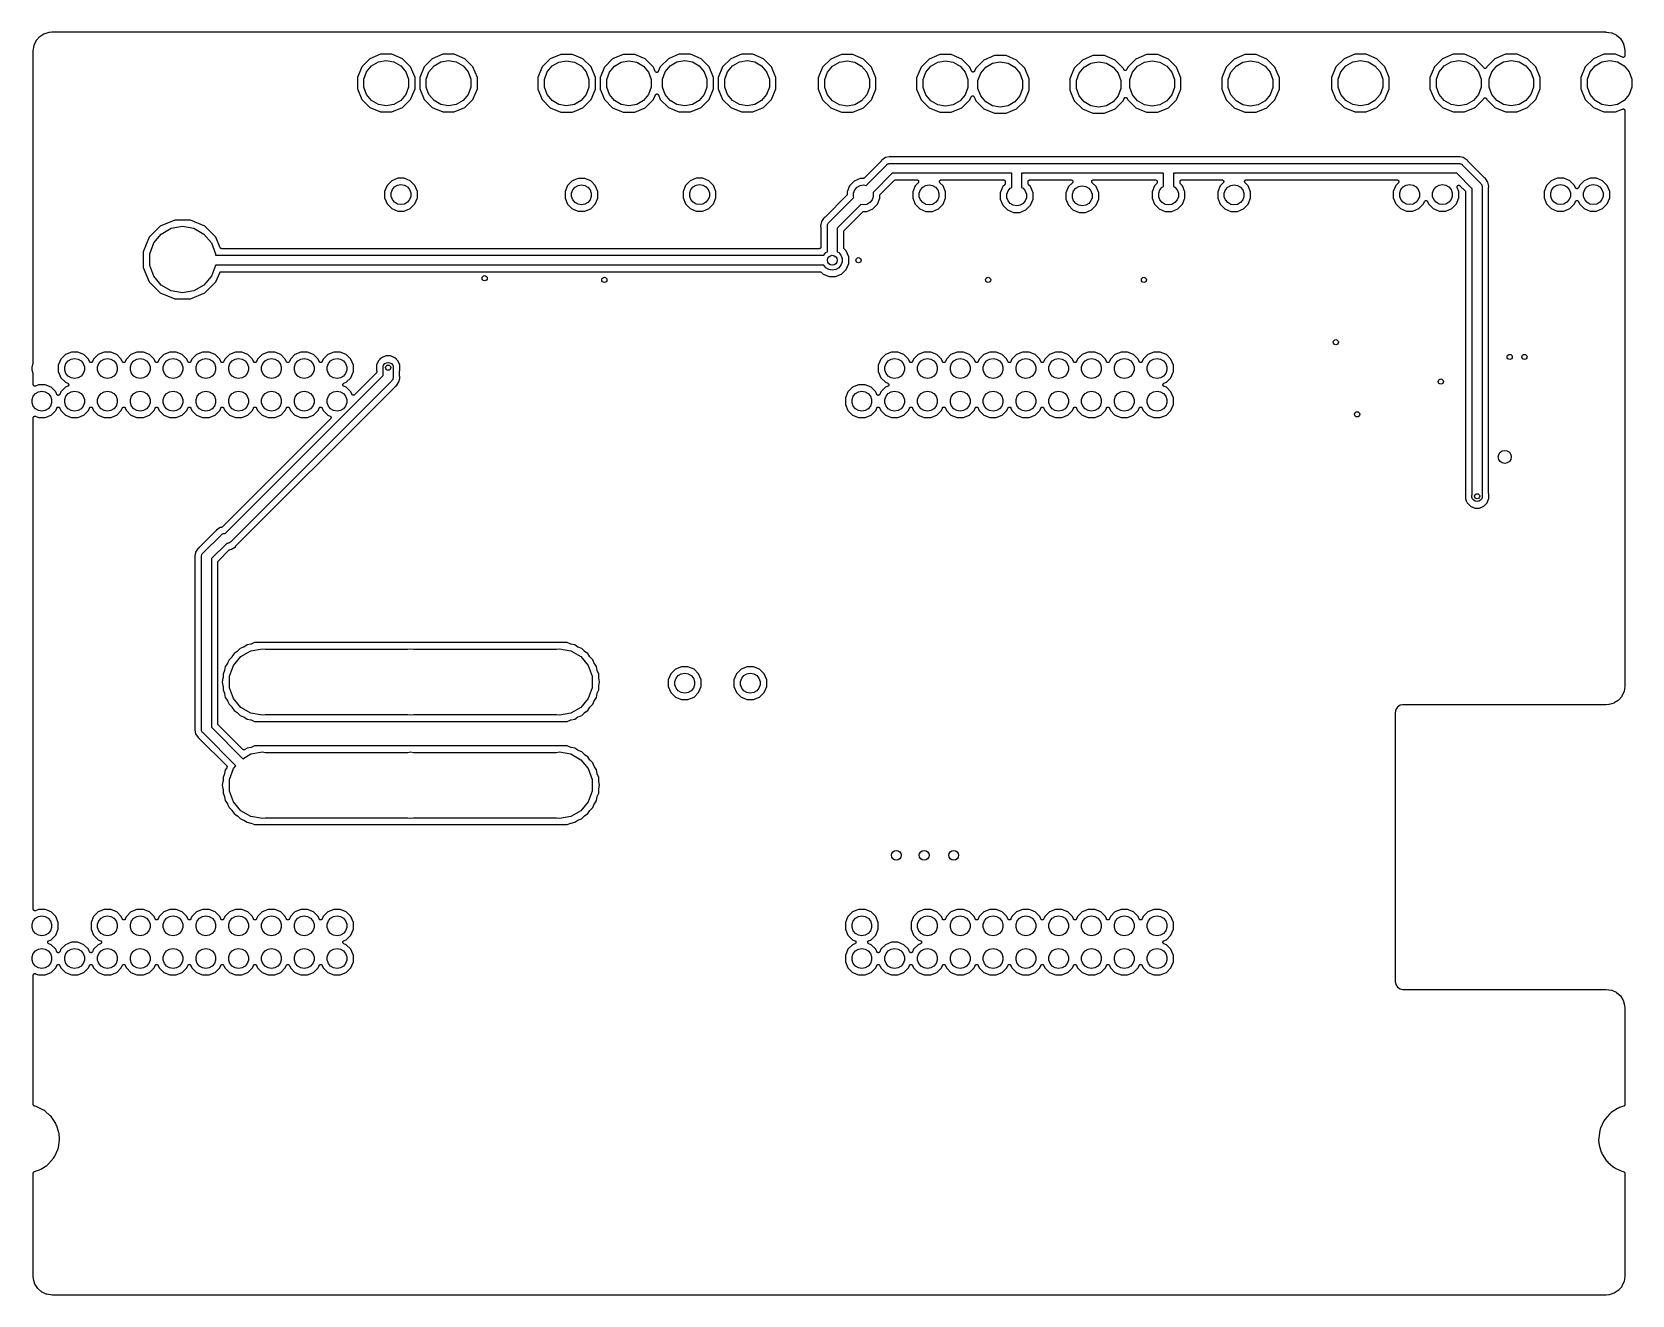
# Model space of a CAD drawing. Extents: x 121 to 245, y -148 to -51.
import ezdxf

# ---------------------------------------------------------------- set-up
doc = ezdxf.new("R2010")
doc.units = 0
doc.header["$MEASUREMENT"] = 0
doc.layers.add('BLACK', color=7, linetype='CONTINUOUS')

msp = doc.modelspace()

# ---------------------------------------------------------------- linework, layer by layer
at = {"layer": 'BLACK', "linetype": 'CONTINUOUS'}
for p, q in [((121.765, -50.9917), (122.072, -50.7928)), ((122.072, -50.7928), (122.089, -50.7858)), ((122.089, -50.7858), (122.105, -50.7777)), ((122.105, -50.7777), (122.479, -50.6657)), ((122.479, -50.6657), (122.493, -50.6641)), ((122.493, -50.6641), (122.506, -50.6607)), ((122.506, -50.6607), (122.7, -50.6463)), ((122.7, -50.6463), (122.705, -50.6468)), ((122.705, -50.6468), (122.709, -50.646)), ((122.709, -50.646), (243.026, -50.646)), ((243.026, -50.646), (243.035, -50.6476)), ((243.035, -50.6476), (243.044, -50.6473)), ((243.044, -50.6473), (243.458, -50.7066)), ((243.458, -50.7066), (243.475, -50.7122)), ((243.475, -50.7122), (243.492, -50.7167)), ((243.492, -50.7167), (243.825, -50.868)), ((121.259, -52.1044), (121.319, -51.6901)), ((121.319, -51.6901), (121.324, -51.673)), ((121.324, -51.673), (121.329, -51.6555)), ((121.329, -51.6555), (121.48, -51.3227)), ((121.48, -51.3227), (121.49, -51.3078)), ((121.49, -51.3078), (121.499, -51.2924)), ((121.499, -51.2924), (121.738, -51.0154)), ((121.738, -51.0154), (121.752, -51.004)), ((121.752, -51.004), (121.765, -50.9917)), ((243.825, -50.868), (243.84, -50.8782)), ((243.84, -50.8782), (243.856, -50.8874)), ((243.856, -50.8874), (244.133, -51.1261)), ((244.133, -51.1261), (244.144, -51.1401)), ((244.144, -51.1401), (244.156, -51.1532)), ((244.156, -51.1532), (244.355, -51.46)), ((244.355, -51.46), (244.362, -51.4766)), ((244.362, -51.4766), (244.37, -51.4927)), ((244.37, -51.4927), (244.482, -51.8674)), ((244.482, -51.8674), (244.484, -51.881)), ((244.484, -51.881), (244.487, -51.8943)), ((244.487, -51.8943), (244.502, -52.0879)), ((121.258, -52.1224), (121.26, -52.1134)), ((121.258, -76.3146), (121.258, -52.1224)), ((121.26, -52.1134), (121.259, -52.1044)), ((147.323, -52.713), (146.695, -53.3411)), ((147.071, -53.7302), (147.462, -53.2642)), ((148.144, -52.373), (147.323, -52.713)), ((147.462, -53.2642), (147.989, -52.96)), ((147.989, -52.96), (148.588, -52.8544)), ((149.032, -52.373), (148.144, -52.373)), ((148.588, -52.8544), (149.187, -52.96)), ((149.853, -52.713), (149.032, -52.373)), ((149.187, -52.96), (149.714, -53.2642)), ((149.714, -53.2642), (150.105, -53.7302)), ((150.481, -53.3411), (149.853, -52.713)), ((152.151, -52.717), (151.523, -53.3451)), ((151.899, -53.7342), (152.29, -53.2682)), ((152.972, -52.377), (152.151, -52.717)), ((152.29, -53.2682), (152.817, -52.964)), ((152.817, -52.964), (153.416, -52.8584)), ((153.86, -52.377), (152.972, -52.377)), ((153.416, -52.8584), (154.015, -52.964)), ((154.681, -52.717), (153.86, -52.377)), ((154.015, -52.964), (154.542, -53.2682)), ((154.542, -53.2682), (154.933, -53.7342)), ((155.309, -53.3451), (154.681, -52.717)), ((161.295, -52.727), (160.667, -53.3551)), ((162.116, -52.387), (161.295, -52.727)), ((161.434, -53.2782), (161.961, -52.974)), ((161.961, -52.974), (162.56, -52.8684)), ((163.004, -52.387), (162.116, -52.387)), ((162.56, -52.8684), (163.159, -52.974)), ((163.825, -52.727), (163.004, -52.387)), ((163.159, -52.974), (163.686, -53.2782)), ((164.453, -53.3551), (163.825, -52.727)), ((166.123, -52.731), (165.495, -53.3591)), ((166.944, -52.391), (166.123, -52.731)), ((166.262, -53.2822), (166.789, -52.978)), ((166.789, -52.978), (167.388, -52.8724)), ((167.832, -52.391), (166.944, -52.391)), ((167.388, -52.8724), (167.987, -52.978)), ((168.653, -52.731), (167.832, -52.391)), ((167.987, -52.978), (168.514, -53.2822)), ((169.281, -53.3591), (168.653, -52.731)), ((170.439, -52.713), (169.811, -53.3411)), ((170.187, -53.7302), (170.578, -53.2642)), ((171.26, -52.373), (170.439, -52.713)), ((170.578, -53.2642), (171.105, -52.96)), ((171.105, -52.96), (171.704, -52.8544)), ((172.148, -52.373), (171.26, -52.373)), ((171.704, -52.8544), (172.303, -52.96)), ((172.969, -52.713), (172.148, -52.373)), ((172.303, -52.96), (172.83, -53.2642)), ((172.83, -53.2642), (173.221, -53.7302)), ((173.597, -53.3411), (172.969, -52.713)), ((175.267, -52.717), (174.639, -53.3451)), ((175.015, -53.7342), (175.406, -53.2682)), ((176.088, -52.377), (175.267, -52.717)), ((175.406, -53.2682), (175.933, -52.964)), ((175.933, -52.964), (176.532, -52.8584)), ((176.976, -52.377), (176.088, -52.377)), ((176.532, -52.8584), (177.131, -52.964)), ((177.797, -52.717), (176.976, -52.377)), ((177.131, -52.964), (177.658, -53.2682)), ((177.658, -53.2682), (178.049, -53.7342)), ((178.425, -53.3451), (177.797, -52.717)), ((183.012, -52.7424), (182.384, -53.3705)), ((183.833, -52.4024), (183.012, -52.7424)), ((183.151, -53.2936), (183.678, -52.9894)), ((183.678, -52.9894), (184.277, -52.8838)), ((184.721, -52.4024), (183.833, -52.4024)), ((184.277, -52.8838), (184.876, -52.9894)), ((185.542, -52.7424), (184.721, -52.4024)), ((184.876, -52.9894), (185.403, -53.2936)), ((186.17, -53.3705), (185.542, -52.7424)), ((190.632, -52.7424), (190.004, -53.3705)), ((191.453, -52.4024), (190.632, -52.7424)), ((190.771, -53.2936), (191.298, -52.9894)), ((191.298, -52.9894), (191.897, -52.8838)), ((192.341, -52.4024), (191.453, -52.4024)), ((191.897, -52.8838), (192.496, -52.9894)), ((193.162, -52.7424), (192.341, -52.4024)), ((192.496, -52.9894), (193.023, -53.2936)), ((193.79, -53.3705), (193.162, -52.7424)), ((194.874, -52.8186), (194.246, -53.4467)), ((195.695, -52.4786), (194.874, -52.8186)), ((195.013, -53.3698), (195.54, -53.0656)), ((195.54, -53.0656), (196.139, -52.96)), ((196.583, -52.4786), (195.695, -52.4786)), ((196.139, -52.96), (196.738, -53.0656)), ((197.404, -52.8186), (196.583, -52.4786)), ((196.738, -53.0656), (197.265, -53.3698)), ((198.032, -53.4467), (197.404, -52.8186)), ((202.494, -52.8186), (201.866, -53.4467)), ((203.315, -52.4786), (202.494, -52.8186)), ((202.633, -53.3698), (203.16, -53.0656)), ((203.16, -53.0656), (203.759, -52.96)), ((204.203, -52.4786), (203.315, -52.4786)), ((203.759, -52.96), (204.358, -53.0656)), ((205.024, -52.8186), (204.203, -52.4786)), ((204.358, -53.0656), (204.885, -53.3698)), ((205.652, -53.4467), (205.024, -52.8186)), ((206.634, -52.7424), (206.006, -53.3705)), ((207.455, -52.4024), (206.634, -52.7424)), ((206.773, -53.2936), (207.3, -52.9894)), ((207.3, -52.9894), (207.899, -52.8838)), ((208.343, -52.4024), (207.455, -52.4024)), ((207.899, -52.8838), (208.498, -52.9894)), ((209.164, -52.7424), (208.343, -52.4024)), ((208.498, -52.9894), (209.025, -53.2936)), ((209.792, -53.3705), (209.164, -52.7424)), ((214.254, -52.7424), (213.626, -53.3705)), ((215.075, -52.4024), (214.254, -52.7424)), ((214.393, -53.2936), (214.92, -52.9894)), ((214.92, -52.9894), (215.519, -52.8838)), ((215.963, -52.4024), (215.075, -52.4024)), ((215.519, -52.8838), (216.118, -52.9894)), ((216.784, -52.7424), (215.963, -52.4024)), ((216.118, -52.9894), (216.645, -53.2936)), ((217.412, -53.3705), (216.784, -52.7424)), ((222.763, -52.717), (222.135, -53.3451)), ((222.511, -53.7342), (222.902, -53.2682)), ((223.584, -52.377), (222.763, -52.717)), ((222.902, -53.2682), (223.429, -52.964)), ((223.429, -52.964), (224.028, -52.8584)), ((224.472, -52.377), (223.584, -52.377)), ((224.028, -52.8584), (224.627, -52.964)), ((225.293, -52.717), (224.472, -52.377)), ((224.627, -52.964), (225.154, -53.2682)), ((225.154, -53.2682), (225.545, -53.7342)), ((225.921, -53.3451), (225.293, -52.717)), ((230.383, -52.717), (229.755, -53.3451)), ((230.131, -53.7342), (230.522, -53.2682)), ((231.204, -52.377), (230.383, -52.717)), ((230.522, -53.2682), (231.049, -52.964)), ((231.049, -52.964), (231.648, -52.8584)), ((232.092, -52.377), (231.204, -52.377)), ((231.648, -52.8584), (232.247, -52.964)), ((232.913, -52.717), (232.092, -52.377)), ((232.247, -52.964), (232.774, -53.2682)), ((232.774, -53.2682), (233.165, -53.7342)), ((233.541, -53.3451), (232.913, -52.717)), ((234.447, -52.717), (233.819, -53.3451)), ((234.195, -53.7342), (234.586, -53.2682)), ((235.268, -52.377), (234.447, -52.717)), ((234.586, -53.2682), (235.113, -52.964)), ((235.113, -52.964), (235.712, -52.8584)), ((236.156, -52.377), (235.268, -52.377)), ((235.712, -52.8584), (236.311, -52.964)), ((236.977, -52.717), (236.156, -52.377)), ((236.311, -52.964), (236.838, -53.2682)), ((236.838, -53.2682), (237.229, -53.7342)), ((237.605, -53.3451), (236.977, -52.717)), ((242.067, -52.717), (241.439, -53.3451)), ((241.815, -53.7342), (242.206, -53.2682)), ((242.888, -52.377), (242.067, -52.717)), ((242.206, -53.2682), (242.733, -52.964)), ((242.733, -52.964), (243.332, -52.8584)), ((243.776, -52.377), (242.888, -52.377)), ((243.332, -52.8584), (243.931, -52.964)), ((244.326, -52.6049), (243.776, -52.377)), ((243.931, -52.964), (244.458, -53.2682)), ((244.34, -52.6079), (244.326, -52.6049)), ((244.353, -52.6126), (244.34, -52.6079)), ((244.361, -52.6126), (244.353, -52.6126)), ((244.369, -52.6145), (244.361, -52.6126)), ((244.383, -52.6126), (244.369, -52.6145)), ((244.397, -52.6126), (244.383, -52.6126)), ((244.405, -52.6098), (244.397, -52.6126)), ((244.413, -52.6087), (244.405, -52.6098)), ((244.425, -52.6023), (244.413, -52.6087)), ((244.438, -52.5976), (244.425, -52.6023)), ((244.445, -52.5922), (244.438, -52.5976)), ((244.452, -52.5883), (244.445, -52.5922)), ((244.462, -52.5781), (244.452, -52.5883)), ((244.458, -53.2682), (244.849, -53.7342)), ((244.472, -52.5692), (244.462, -52.5781)), ((244.476, -52.562), (244.472, -52.5692)), ((244.482, -52.5558), (244.476, -52.562)), ((244.487, -52.543), (244.482, -52.5558)), ((244.494, -52.531), (244.487, -52.543)), ((244.496, -52.5228), (244.494, -52.531)), ((244.499, -52.5151), (244.496, -52.5228)), ((244.5, -52.5012), (244.499, -52.5151)), ((244.502, -52.4876), (244.5, -52.5012)), ((244.502, -52.0879), (244.501, -52.0926)), ((244.501, -52.0926), (244.502, -52.0973)), ((244.502, -52.0973), (244.502, -52.4876)), ((146.695, -53.3411), (146.355, -54.1618)), ((146.355, -54.1618), (146.355, -55.0502)), ((146.863, -54.3018), (147.071, -53.7302)), ((146.863, -54.9102), (146.863, -54.3018)), ((150.105, -53.7302), (150.313, -54.3018)), ((150.313, -54.3018), (150.313, -54.9102)), ((150.821, -54.1618), (150.481, -53.3411)), ((150.821, -55.0502), (150.821, -54.1618)), ((151.523, -53.3451), (151.183, -54.1658)), ((151.183, -54.1658), (151.183, -55.0542)), ((151.691, -54.3058), (151.899, -53.7342)), ((151.691, -54.9142), (151.691, -54.3058)), ((154.933, -53.7342), (155.141, -54.3058)), ((155.141, -54.3058), (155.141, -54.9142)), ((155.649, -54.1658), (155.309, -53.3451)), ((155.649, -55.0542), (155.649, -54.1658)), ((160.667, -53.3551), (160.327, -54.1758)), ((160.327, -54.1758), (160.327, -55.0642)), ((160.835, -54.3158), (161.043, -53.7442)), ((160.835, -54.9242), (160.835, -54.3158)), ((161.043, -53.7442), (161.434, -53.2782)), ((163.686, -53.2782), (164.077, -53.7442)), ((164.077, -53.7442), (164.285, -54.3158)), ((164.285, -54.3158), (164.285, -54.9242)), ((164.793, -54.1758), (164.453, -53.3551)), ((164.793, -55.0642), (164.793, -54.1758)), ((165.495, -53.3591), (165.155, -54.1798)), ((165.155, -54.1798), (165.155, -55.0682)), ((165.663, -54.3198), (165.871, -53.7482)), ((165.663, -54.9282), (165.663, -54.3198)), ((165.871, -53.7482), (166.262, -53.2822)), ((168.514, -53.2822), (168.905, -53.7482)), ((168.905, -53.7482), (169.113, -54.3198)), ((169.113, -54.3198), (169.113, -54.9282)), ((169.425, -53.7065), (169.281, -53.3591)), ((169.434, -53.7205), (169.425, -53.7065)), ((169.442, -53.7352), (169.434, -53.7205)), ((169.446, -53.739), (169.442, -53.7352)), ((169.449, -53.7437), (169.446, -53.739)), ((169.462, -53.7538), (169.449, -53.7437)), ((169.474, -53.765), (169.462, -53.7538)), ((169.479, -53.7671), (169.474, -53.765)), ((169.484, -53.7705), (169.479, -53.7671)), ((169.499, -53.7755), (169.484, -53.7705)), ((169.515, -53.7819), (169.499, -53.7755)), ((169.52, -53.7821), (169.515, -53.7819)), ((169.526, -53.7838), (169.52, -53.7821)), ((169.542, -53.7831), (169.526, -53.7838)), ((169.559, -53.7838), (169.542, -53.7831)), ((169.564, -53.7821), (169.559, -53.7838)), ((169.57, -53.7819), (169.564, -53.7821)), ((169.585, -53.7755), (169.57, -53.7819)), ((169.601, -53.7705), (169.585, -53.7755)), ((169.605, -53.7671), (169.601, -53.7705)), ((169.611, -53.765), (169.605, -53.7671)), ((169.623, -53.7538), (169.611, -53.765)), ((169.636, -53.7437), (169.623, -53.7538)), ((169.639, -53.739), (169.636, -53.7437)), ((169.643, -53.7352), (169.639, -53.739)), ((169.651, -53.7205), (169.643, -53.7352)), ((169.66, -53.7065), (169.651, -53.7205)), ((169.811, -53.3411), (169.66, -53.7065)), ((169.979, -54.3018), (170.187, -53.7302)), ((169.979, -54.9102), (169.979, -54.3018)), ((173.221, -53.7302), (173.429, -54.3018)), ((173.429, -54.3018), (173.429, -54.9102)), ((173.937, -54.1618), (173.597, -53.3411)), ((173.937, -55.0502), (173.937, -54.1618)), ((174.639, -53.3451), (174.299, -54.1658)), ((174.299, -54.1658), (174.299, -55.0542)), ((174.807, -54.3058), (175.015, -53.7342)), ((174.807, -54.9142), (174.807, -54.3058)), ((178.049, -53.7342), (178.257, -54.3058)), ((178.257, -54.3058), (178.257, -54.9142)), ((178.765, -54.1658), (178.425, -53.3451)), ((178.765, -55.0542), (178.765, -54.1658)), ((182.384, -53.3705), (182.044, -54.1912)), ((182.044, -54.1912), (182.044, -55.0796)), ((182.552, -54.3312), (182.76, -53.7596)), ((182.552, -54.9396), (182.552, -54.3312)), ((182.76, -53.7596), (183.151, -53.2936)), ((185.403, -53.2936), (185.794, -53.7596)), ((185.794, -53.7596), (186.002, -54.3312)), ((186.002, -54.3312), (186.002, -54.9396)), ((186.51, -54.1912), (186.17, -53.3705)), ((186.51, -55.0796), (186.51, -54.1912)), ((190.004, -53.3705), (189.664, -54.1912)), ((189.664, -54.1912), (189.664, -55.0796)), ((190.172, -54.3312), (190.38, -53.7596)), ((190.172, -54.9396), (190.172, -54.3312)), ((190.38, -53.7596), (190.771, -53.2936)), ((193.023, -53.2936), (193.414, -53.7596)), ((193.414, -53.7596), (193.622, -54.3312)), ((193.622, -54.3312), (193.622, -54.9396)), ((193.916, -53.6754), (193.79, -53.3705)), ((193.925, -53.6894), (193.916, -53.6754)), ((193.933, -53.7041), (193.925, -53.6894)), ((193.937, -53.7079), (193.933, -53.7041)), ((193.94, -53.7126), (193.937, -53.7079)), ((193.953, -53.7227), (193.94, -53.7126)), ((193.965, -53.7339), (193.953, -53.7227)), ((193.971, -53.7361), (193.965, -53.7339)), ((193.975, -53.7395), (193.971, -53.7361)), ((193.991, -53.7445), (193.975, -53.7395)), ((194.006, -53.7508), (193.991, -53.7445)), ((194.012, -53.7511), (194.006, -53.7508)), ((194.017, -53.7527), (194.012, -53.7511)), ((194.034, -53.752), (194.017, -53.7527)), ((194.05, -53.7527), (194.034, -53.752)), ((194.056, -53.7511), (194.05, -53.7527)), ((194.061, -53.7508), (194.056, -53.7511)), ((194.076, -53.7445), (194.061, -53.7508)), ((194.092, -53.7395), (194.076, -53.7445)), ((194.097, -53.7361), (194.092, -53.7395)), ((194.102, -53.7339), (194.097, -53.7361)), ((194.114, -53.7227), (194.102, -53.7339)), ((194.127, -53.7126), (194.114, -53.7227)), ((194.13, -53.7079), (194.127, -53.7126)), ((194.134, -53.7041), (194.13, -53.7079)), ((194.142, -53.6894), (194.134, -53.7041)), ((194.151, -53.6754), (194.142, -53.6894)), ((194.246, -53.4467), (194.151, -53.6754)), ((194.414, -54.4074), (194.622, -53.8358)), ((194.414, -55.0158), (194.414, -54.4074)), ((194.622, -53.8358), (195.013, -53.3698)), ((197.265, -53.3698), (197.656, -53.8358)), ((197.656, -53.8358), (197.864, -54.4074)), ((197.864, -54.4074), (197.864, -55.0158)), ((198.372, -54.2674), (198.032, -53.4467)), ((198.372, -55.1558), (198.372, -54.2674)), ((201.866, -53.4467), (201.526, -54.2674)), ((201.526, -54.2674), (201.526, -55.1558)), ((202.034, -54.4074), (202.242, -53.8358)), ((202.034, -55.0158), (202.034, -54.4074)), ((202.242, -53.8358), (202.633, -53.3698)), ((204.885, -53.3698), (205.276, -53.8358)), ((205.276, -53.8358), (205.484, -54.4074)), ((205.484, -54.4074), (205.484, -55.0158)), ((205.696, -53.5528), (205.652, -53.4467)), ((205.705, -53.5668), (205.696, -53.5528)), ((205.712, -53.5815), (205.705, -53.5668)), ((205.716, -53.5853), (205.712, -53.5815)), ((205.719, -53.59), (205.716, -53.5853)), ((205.733, -53.6001), (205.719, -53.59)), ((205.745, -53.6113), (205.733, -53.6001)), ((205.75, -53.6134), (205.745, -53.6113)), ((205.754, -53.6168), (205.75, -53.6134)), ((205.77, -53.6218), (205.754, -53.6168)), ((205.786, -53.6282), (205.77, -53.6218)), ((205.791, -53.6284), (205.786, -53.6282)), ((205.797, -53.6301), (205.791, -53.6284)), ((205.813, -53.6294), (205.797, -53.6301)), ((205.83, -53.6301), (205.813, -53.6294)), ((205.835, -53.6284), (205.83, -53.6301)), ((205.841, -53.6282), (205.835, -53.6284)), ((205.856, -53.6218), (205.841, -53.6282)), ((205.872, -53.6168), (205.856, -53.6218)), ((205.876, -53.6134), (205.872, -53.6168)), ((205.881, -53.6113), (205.876, -53.6134)), ((205.894, -53.6001), (205.881, -53.6113)), ((205.907, -53.59), (205.894, -53.6001)), ((205.91, -53.5853), (205.907, -53.59)), ((205.914, -53.5815), (205.91, -53.5853)), ((205.922, -53.5668), (205.914, -53.5815)), ((205.93, -53.5528), (205.922, -53.5668)), ((206.006, -53.3705), (205.93, -53.5528)), ((206.174, -54.3312), (206.382, -53.7596)), ((206.174, -54.9396), (206.174, -54.3312)), ((206.382, -53.7596), (206.773, -53.2936)), ((209.025, -53.2936), (209.416, -53.7596)), ((209.416, -53.7596), (209.624, -54.3312)), ((209.624, -54.3312), (209.624, -54.9396)), ((210.132, -54.1912), (209.792, -53.3705)), ((210.132, -55.0796), (210.132, -54.1912)), ((213.626, -53.3705), (213.286, -54.1912)), ((213.286, -54.1912), (213.286, -55.0796)), ((213.794, -54.3312), (214.002, -53.7596)), ((213.794, -54.9396), (213.794, -54.3312)), ((214.002, -53.7596), (214.393, -53.2936)), ((216.645, -53.2936), (217.036, -53.7596)), ((217.036, -53.7596), (217.244, -54.3312)), ((217.244, -54.3312), (217.244, -54.9396)), ((217.751, -54.1892), (217.412, -53.3705)), ((217.752, -54.1912), (217.751, -54.1892)), ((217.752, -55.0796), (217.752, -54.1912)), ((222.135, -53.3451), (221.795, -54.1658)), ((221.795, -54.1658), (221.795, -55.0542)), ((222.303, -54.3058), (222.511, -53.7342)), ((222.303, -54.9142), (222.303, -54.3058)), ((225.545, -53.7342), (225.753, -54.3058)), ((225.753, -54.3058), (225.753, -54.9142)), ((226.261, -54.1658), (225.921, -53.3451)), ((226.261, -55.0542), (226.261, -54.1658)), ((229.755, -53.3451), (229.415, -54.1658)), ((229.415, -54.1658), (229.415, -55.0542)), ((229.923, -54.3058), (230.131, -53.7342)), ((229.923, -54.9142), (229.923, -54.3058)), ((233.165, -53.7342), (233.373, -54.3058)), ((233.373, -54.3058), (233.373, -54.9142)), ((233.563, -53.3973), (233.541, -53.3451)), ((233.572, -53.4113), (233.563, -53.3973)), ((233.579, -53.426), (233.572, -53.4113)), ((233.583, -53.4298), (233.579, -53.426)), ((233.586, -53.4345), (233.583, -53.4298)), ((233.6, -53.4446), (233.586, -53.4345)), ((233.612, -53.4558), (233.6, -53.4446)), ((233.617, -53.458), (233.612, -53.4558)), ((233.621, -53.4614), (233.617, -53.458)), ((233.637, -53.4663), (233.621, -53.4614)), ((233.653, -53.4727), (233.637, -53.4663)), ((233.658, -53.4729), (233.653, -53.4727)), ((233.663, -53.4746), (233.658, -53.4729)), ((233.68, -53.4739), (233.663, -53.4746)), ((233.697, -53.4746), (233.68, -53.4739)), ((233.702, -53.4729), (233.697, -53.4746)), ((233.707, -53.4727), (233.702, -53.4729)), ((233.723, -53.4663), (233.707, -53.4727)), ((233.739, -53.4614), (233.723, -53.4663)), ((233.743, -53.458), (233.739, -53.4614)), ((233.748, -53.4558), (233.743, -53.458)), ((233.76, -53.4446), (233.748, -53.4558)), ((233.774, -53.4345), (233.76, -53.4446)), ((233.777, -53.4298), (233.774, -53.4345)), ((233.781, -53.426), (233.777, -53.4298)), ((233.788, -53.4113), (233.781, -53.426)), ((233.797, -53.3973), (233.788, -53.4113)), ((233.819, -53.3451), (233.797, -53.3973)), ((233.987, -54.3058), (234.195, -53.7342)), ((233.987, -54.9142), (233.987, -54.3058)), ((237.229, -53.7342), (237.437, -54.3058)), ((237.437, -54.3058), (237.437, -54.9142)), ((237.945, -54.1658), (237.605, -53.3451)), ((237.945, -55.0542), (237.945, -54.1658)), ((241.439, -53.3451), (241.099, -54.1658)), ((241.099, -54.1658), (241.099, -55.0542)), ((241.607, -54.3058), (241.815, -53.7342)), ((241.607, -54.9142), (241.607, -54.3058)), ((244.849, -53.7342), (245.057, -54.3058)), ((245.057, -54.3058), (245.057, -54.9142)), ((146.355, -55.0502), (146.695, -55.8709)), ((147.071, -55.4818), (146.863, -54.9102)), ((147.462, -55.9478), (147.071, -55.4818)), ((150.105, -55.4818), (149.714, -55.9478)), ((150.313, -54.9102), (150.105, -55.4818)), ((150.481, -55.8709), (150.821, -55.0502)), ((151.183, -55.0542), (151.523, -55.8749)), ((151.899, -55.4858), (151.691, -54.9142)), ((152.29, -55.9518), (151.899, -55.4858)), ((154.933, -55.4858), (154.542, -55.9518)), ((155.141, -54.9142), (154.933, -55.4858)), ((155.309, -55.8749), (155.649, -55.0542)), ((160.327, -55.0642), (160.667, -55.8849)), ((161.043, -55.4958), (160.835, -54.9242)), ((161.434, -55.9618), (161.043, -55.4958)), ((164.077, -55.4958), (163.686, -55.9618)), ((164.285, -54.9242), (164.077, -55.4958)), ((164.453, -55.8849), (164.793, -55.0642)), ((165.155, -55.0682), (165.495, -55.8889)), ((165.871, -55.4998), (165.663, -54.9282)), ((166.262, -55.9658), (165.871, -55.4998)), ((168.905, -55.4998), (168.514, -55.9658)), ((169.113, -54.9282), (168.905, -55.4998)), ((169.281, -55.8889), (169.432, -55.5235)), ((169.432, -55.5235), (169.441, -55.5095)), ((169.441, -55.5095), (169.449, -55.4948)), ((169.449, -55.4948), (169.453, -55.491)), ((169.453, -55.491), (169.456, -55.4863)), ((169.456, -55.4863), (169.469, -55.4762)), ((169.469, -55.4762), (169.481, -55.465)), ((169.481, -55.465), (169.487, -55.4629)), ((169.487, -55.4629), (169.491, -55.4595)), ((169.491, -55.4595), (169.507, -55.4545)), ((169.507, -55.4545), (169.522, -55.4481)), ((169.522, -55.4481), (169.528, -55.4479)), ((169.528, -55.4479), (169.533, -55.4462)), ((169.533, -55.4462), (169.55, -55.4469)), ((169.55, -55.4469), (169.566, -55.4462)), ((169.566, -55.4462), (169.572, -55.4479)), ((169.572, -55.4479), (169.577, -55.4481)), ((169.577, -55.4481), (169.593, -55.4545)), ((169.593, -55.4545), (169.608, -55.4595)), ((169.608, -55.4595), (169.613, -55.4629)), ((169.613, -55.4629), (169.618, -55.465)), ((169.618, -55.465), (169.63, -55.4762)), ((169.63, -55.4762), (169.643, -55.4863)), ((169.643, -55.4863), (169.646, -55.491)), ((169.646, -55.491), (169.65, -55.4948)), ((169.65, -55.4948), (169.658, -55.5095)), ((169.658, -55.5095), (169.667, -55.5235)), ((169.667, -55.5235), (169.811, -55.8709)), ((170.187, -55.4818), (169.979, -54.9102)), ((170.578, -55.9478), (170.187, -55.4818)), ((173.221, -55.4818), (172.83, -55.9478)), ((173.429, -54.9102), (173.221, -55.4818)), ((173.597, -55.8709), (173.937, -55.0502)), ((174.299, -55.0542), (174.639, -55.8749)), ((175.015, -55.4858), (174.807, -54.9142)), ((175.406, -55.9518), (175.015, -55.4858)), ((178.049, -55.4858), (177.658, -55.9518)), ((178.257, -54.9142), (178.049, -55.4858)), ((178.425, -55.8749), (178.765, -55.0542)), ((182.044, -55.0796), (182.384, -55.9003)), ((182.76, -55.5112), (182.552, -54.9396)), ((183.151, -55.9772), (182.76, -55.5112)), ((185.794, -55.5112), (185.403, -55.9772)), ((186.002, -54.9396), (185.794, -55.5112)), ((186.17, -55.9003), (186.51, -55.0796)), ((189.664, -55.0796), (190.004, -55.9003)), ((190.38, -55.5112), (190.172, -54.9396)), ((190.771, -55.9772), (190.38, -55.5112)), ((193.414, -55.5112), (193.023, -55.9772)), ((193.622, -54.9396), (193.414, -55.5112)), ((193.79, -55.9003), (193.885, -55.6716)), ((193.885, -55.6716), (193.894, -55.6576)), ((193.894, -55.6576), (193.901, -55.6429)), ((193.901, -55.6429), (193.905, -55.6391)), ((193.905, -55.6391), (193.908, -55.6344)), ((193.908, -55.6344), (193.922, -55.6243)), ((193.922, -55.6243), (193.934, -55.6131)), ((193.934, -55.6131), (193.939, -55.6109)), ((193.939, -55.6109), (193.943, -55.6075)), ((193.943, -55.6075), (193.959, -55.6025)), ((193.959, -55.6025), (193.975, -55.5962)), ((193.975, -55.5962), (193.98, -55.5959)), ((193.98, -55.5959), (193.986, -55.5943)), ((193.986, -55.5943), (194.002, -55.595)), ((194.002, -55.595), (194.019, -55.5943)), ((194.019, -55.5943), (194.024, -55.5959)), ((194.024, -55.5959), (194.03, -55.5962)), ((194.03, -55.5962), (194.045, -55.6025)), ((194.045, -55.6025), (194.061, -55.6075)), ((194.061, -55.6075), (194.065, -55.6109)), ((194.065, -55.6109), (194.07, -55.6131)), ((194.07, -55.6131), (194.083, -55.6243)), ((194.083, -55.6243), (194.096, -55.6344)), ((194.096, -55.6344), (194.099, -55.6391)), ((194.099, -55.6391), (194.103, -55.6429)), ((194.103, -55.6429), (194.111, -55.6576)), ((194.111, -55.6576), (194.119, -55.6716)), ((194.119, -55.6716), (194.246, -55.9765)), ((194.622, -55.5874), (194.414, -55.0158)), ((195.013, -56.0534), (194.622, -55.5874)), ((197.656, -55.5874), (197.265, -56.0534)), ((197.864, -55.0158), (197.656, -55.5874)), ((198.032, -55.9765), (198.372, -55.1558)), ((201.526, -55.1558), (201.866, -55.9765)), ((202.242, -55.5874), (202.034, -55.0158)), ((202.633, -56.0534), (202.242, -55.5874)), ((205.276, -55.5874), (204.885, -56.0534)), ((205.484, -55.0158), (205.276, -55.5874)), ((205.751, -55.757), (205.764, -55.7469)), ((205.764, -55.7469), (205.776, -55.7357)), ((205.776, -55.7357), (205.782, -55.7336)), ((205.782, -55.7336), (205.786, -55.7302)), ((205.786, -55.7302), (205.802, -55.7252)), ((205.802, -55.7252), (205.817, -55.7188)), ((205.817, -55.7188), (205.823, -55.7186)), ((205.823, -55.7186), (205.828, -55.7169)), ((205.828, -55.7169), (205.845, -55.7176)), ((205.845, -55.7176), (205.861, -55.7169)), ((205.861, -55.7169), (205.867, -55.7186)), ((205.867, -55.7186), (205.872, -55.7188)), ((205.872, -55.7188), (205.888, -55.7252)), ((205.888, -55.7252), (205.903, -55.7302)), ((205.903, -55.7302), (205.908, -55.7336)), ((205.908, -55.7336), (205.913, -55.7357)), ((205.913, -55.7357), (205.925, -55.7469)), ((205.925, -55.7469), (205.938, -55.757)), ((206.382, -55.5112), (206.174, -54.9396)), ((206.773, -55.9772), (206.382, -55.5112)), ((209.416, -55.5112), (209.025, -55.9772)), ((209.624, -54.9396), (209.416, -55.5112)), ((209.792, -55.9003), (210.132, -55.0796)), ((213.286, -55.0796), (213.626, -55.9003)), ((214.002, -55.5112), (213.794, -54.9396)), ((214.393, -55.9772), (214.002, -55.5112)), ((217.036, -55.5112), (216.645, -55.9772)), ((217.244, -54.9396), (217.036, -55.5112)), ((217.412, -55.9003), (217.752, -55.0796)), ((221.795, -55.0542), (222.135, -55.8749)), ((222.511, -55.4858), (222.303, -54.9142)), ((222.902, -55.9518), (222.511, -55.4858)), ((225.545, -55.4858), (225.154, -55.9518)), ((225.753, -54.9142), (225.545, -55.4858)), ((225.921, -55.8749), (226.261, -55.0542)), ((229.415, -55.0542), (229.755, -55.8749)), ((230.131, -55.4858), (229.923, -54.9142)), ((230.522, -55.9518), (230.131, -55.4858)), ((233.165, -55.4858), (232.774, -55.9518)), ((233.373, -54.9142), (233.165, -55.4858)), ((233.637, -55.7537), (233.653, -55.7473)), ((233.653, -55.7473), (233.658, -55.7471)), ((233.658, -55.7471), (233.663, -55.7454)), ((233.663, -55.7454), (233.68, -55.7461)), ((233.68, -55.7461), (233.697, -55.7454)), ((233.697, -55.7454), (233.702, -55.7471)), ((233.702, -55.7471), (233.707, -55.7473)), ((233.707, -55.7473), (233.723, -55.7537)), ((234.195, -55.4858), (233.987, -54.9142)), ((234.586, -55.9518), (234.195, -55.4858)), ((237.229, -55.4858), (236.838, -55.9518)), ((237.437, -54.9142), (237.229, -55.4858)), ((237.605, -55.8749), (237.945, -55.0542)), ((241.099, -55.0542), (241.439, -55.8749)), ((241.815, -55.4858), (241.607, -54.9142)), ((242.206, -55.9518), (241.815, -55.4858)), ((244.849, -55.4858), (244.458, -55.9518)), ((245.057, -54.9142), (244.849, -55.4858)), ((146.695, -55.8709), (147.323, -56.499)), ((147.323, -56.499), (148.144, -56.839)), ((147.989, -56.252), (147.462, -55.9478)), ((148.588, -56.3576), (147.989, -56.252)), ((148.144, -56.839), (149.032, -56.839)), ((149.187, -56.252), (148.588, -56.3576)), ((149.032, -56.839), (149.853, -56.499)), ((149.714, -55.9478), (149.187, -56.252)), ((149.853, -56.499), (150.481, -55.8709)), ((151.523, -55.8749), (152.151, -56.503)), ((152.151, -56.503), (152.972, -56.843)), ((152.817, -56.256), (152.29, -55.9518)), ((153.416, -56.3616), (152.817, -56.256)), ((152.972, -56.843), (153.86, -56.843)), ((154.015, -56.256), (153.416, -56.3616)), ((153.86, -56.843), (154.681, -56.503)), ((154.542, -55.9518), (154.015, -56.256)), ((154.681, -56.503), (155.309, -55.8749)), ((160.667, -55.8849), (161.295, -56.513)), ((161.295, -56.513), (162.116, -56.853)), ((161.961, -56.266), (161.434, -55.9618)), ((162.56, -56.3716), (161.961, -56.266)), ((162.116, -56.853), (163.004, -56.853)), ((163.159, -56.266), (162.56, -56.3716)), ((163.004, -56.853), (163.825, -56.513)), ((163.686, -55.9618), (163.159, -56.266)), ((163.825, -56.513), (164.453, -55.8849)), ((165.495, -55.8889), (166.123, -56.517)), ((166.123, -56.517), (166.944, -56.857)), ((166.789, -56.27), (166.262, -55.9658)), ((167.388, -56.3756), (166.789, -56.27)), ((166.944, -56.857), (167.832, -56.857)), ((167.987, -56.27), (167.388, -56.3756)), ((167.832, -56.857), (168.653, -56.517)), ((168.514, -55.9658), (167.987, -56.27)), ((168.653, -56.517), (169.281, -55.8889)), ((169.811, -55.8709), (170.439, -56.499)), ((170.439, -56.499), (171.26, -56.839)), ((171.105, -56.252), (170.578, -55.9478)), ((171.704, -56.3576), (171.105, -56.252)), ((171.26, -56.839), (172.148, -56.839)), ((172.303, -56.252), (171.704, -56.3576)), ((172.148, -56.839), (172.969, -56.499)), ((172.83, -55.9478), (172.303, -56.252)), ((172.969, -56.499), (173.597, -55.8709)), ((174.639, -55.8749), (175.267, -56.503)), ((175.267, -56.503), (176.088, -56.843)), ((175.933, -56.256), (175.406, -55.9518)), ((176.532, -56.3616), (175.933, -56.256)), ((176.088, -56.843), (176.976, -56.843)), ((177.131, -56.256), (176.532, -56.3616)), ((176.976, -56.843), (177.797, -56.503)), ((177.658, -55.9518), (177.131, -56.256)), ((177.797, -56.503), (178.425, -55.8749)), ((182.384, -55.9003), (183.012, -56.5284)), ((183.012, -56.5284), (183.833, -56.8684)), ((183.678, -56.2814), (183.151, -55.9772)), ((184.277, -56.387), (183.678, -56.2814)), ((183.833, -56.8684), (184.721, -56.8684)), ((184.876, -56.2814), (184.277, -56.387)), ((184.721, -56.8684), (185.542, -56.5284)), ((185.403, -55.9772), (184.876, -56.2814)), ((185.542, -56.5284), (186.17, -55.9003)), ((190.004, -55.9003), (190.632, -56.5284)), ((190.632, -56.5284), (191.453, -56.8684)), ((191.298, -56.2814), (190.771, -55.9772)), ((191.897, -56.387), (191.298, -56.2814)), ((191.453, -56.8684), (192.341, -56.8684)), ((192.496, -56.2814), (191.897, -56.387)), ((192.341, -56.8684), (193.162, -56.5284)), ((193.023, -55.9772), (192.496, -56.2814)), ((193.162, -56.5284), (193.79, -55.9003)), ((194.246, -55.9765), (194.874, -56.6046)), ((194.874, -56.6046), (195.695, -56.9446)), ((195.54, -56.3576), (195.013, -56.0534)), ((196.139, -56.4632), (195.54, -56.3576)), ((195.695, -56.9446), (196.583, -56.9446)), ((196.738, -56.3576), (196.139, -56.4632)), ((196.583, -56.9446), (197.404, -56.6046)), ((197.265, -56.0534), (196.738, -56.3576)), ((197.404, -56.6046), (198.032, -55.9765)), ((201.866, -55.9765), (202.494, -56.6046)), ((202.494, -56.6046), (203.315, -56.9446)), ((203.16, -56.3576), (202.633, -56.0534)), ((203.759, -56.4632), (203.16, -56.3576)), ((203.315, -56.9446), (204.203, -56.9446)), ((204.358, -56.3576), (203.759, -56.4632)), ((204.203, -56.9446), (205.024, -56.6046)), ((204.885, -56.0534), (204.358, -56.3576)), ((205.024, -56.6046), (205.652, -55.9765)), ((205.652, -55.9765), (205.727, -55.7942)), ((205.727, -55.7942), (205.736, -55.7802)), ((205.736, -55.7802), (205.744, -55.7655)), ((205.744, -55.7655), (205.748, -55.7617)), ((205.748, -55.7617), (205.751, -55.757)), ((205.938, -55.757), (205.941, -55.7617)), ((205.941, -55.7617), (205.945, -55.7655)), ((205.945, -55.7655), (205.953, -55.7802)), ((205.953, -55.7802), (205.962, -55.7942)), ((205.962, -55.7942), (206.006, -55.9003)), ((206.006, -55.9003), (206.634, -56.5284)), ((206.634, -56.5284), (207.455, -56.8684)), ((207.3, -56.2814), (206.773, -55.9772)), ((207.899, -56.387), (207.3, -56.2814)), ((207.455, -56.8684), (208.343, -56.8684)), ((208.498, -56.2814), (207.899, -56.387)), ((208.343, -56.8684), (209.164, -56.5284)), ((209.025, -55.9772), (208.498, -56.2814)), ((209.164, -56.5284), (209.792, -55.9003)), ((213.626, -55.9003), (214.254, -56.5284)), ((214.254, -56.5284), (215.075, -56.8684)), ((214.92, -56.2814), (214.393, -55.9772)), ((215.519, -56.387), (214.92, -56.2814)), ((215.075, -56.8684), (215.963, -56.8684)), ((216.118, -56.2814), (215.519, -56.387)), ((215.963, -56.8684), (216.784, -56.5284)), ((216.645, -55.9772), (216.118, -56.2814)), ((216.784, -56.5284), (217.412, -55.9003)), ((222.135, -55.8749), (222.763, -56.503)), ((222.763, -56.503), (223.584, -56.843)), ((223.429, -56.256), (222.902, -55.9518)), ((224.028, -56.3616), (223.429, -56.256)), ((223.584, -56.843), (224.472, -56.843)), ((224.627, -56.256), (224.028, -56.3616)), ((224.472, -56.843), (225.293, -56.503)), ((225.154, -55.9518), (224.627, -56.256)), ((225.293, -56.503), (225.921, -55.8749)), ((229.755, -55.8749), (230.383, -56.503)), ((230.383, -56.503), (231.204, -56.843)), ((231.049, -56.256), (230.522, -55.9518)), ((231.648, -56.3616), (231.049, -56.256)), ((231.204, -56.843), (232.092, -56.843)), ((232.247, -56.256), (231.648, -56.3616)), ((232.092, -56.843), (232.913, -56.503)), ((232.774, -55.9518), (232.247, -56.256)), ((232.913, -56.503), (233.541, -55.8749)), ((233.541, -55.8749), (233.563, -55.8227)), ((233.563, -55.8227), (233.572, -55.8087)), ((233.572, -55.8087), (233.579, -55.794)), ((233.579, -55.794), (233.583, -55.7902)), ((233.583, -55.7902), (233.586, -55.7855)), ((233.586, -55.7855), (233.6, -55.7754)), ((233.6, -55.7754), (233.612, -55.7642)), ((233.612, -55.7642), (233.617, -55.762)), ((233.617, -55.762), (233.621, -55.7586)), ((233.621, -55.7586), (233.637, -55.7537)), ((233.723, -55.7537), (233.739, -55.7586)), ((233.739, -55.7586), (233.743, -55.762)), ((233.743, -55.762), (233.748, -55.7642)), ((233.748, -55.7642), (233.76, -55.7754)), ((233.76, -55.7754), (233.774, -55.7855)), ((233.774, -55.7855), (233.777, -55.7902)), ((233.777, -55.7902), (233.781, -55.794)), ((233.781, -55.794), (233.788, -55.8087)), ((233.788, -55.8087), (233.797, -55.8227)), ((233.797, -55.8227), (233.819, -55.8749)), ((233.819, -55.8749), (234.447, -56.503)), ((234.447, -56.503), (235.268, -56.843)), ((235.113, -56.256), (234.586, -55.9518)), ((235.712, -56.3616), (235.113, -56.256)), ((235.268, -56.843), (236.156, -56.843)), ((236.311, -56.256), (235.712, -56.3616)), ((236.156, -56.843), (236.977, -56.503)), ((236.838, -55.9518), (236.311, -56.256)), ((236.977, -56.503), (237.605, -55.8749)), ((241.439, -55.8749), (242.067, -56.503)), ((242.067, -56.503), (242.888, -56.843)), ((242.733, -56.256), (242.206, -55.9518)), ((243.332, -56.3616), (242.733, -56.256)), ((242.888, -56.843), (243.776, -56.843)), ((243.931, -56.256), (243.332, -56.3616)), ((243.776, -56.843), (244.326, -56.6151)), ((244.458, -55.9518), (243.931, -56.256)), ((244.326, -56.6151), (244.34, -56.6121)), ((244.34, -56.6121), (244.353, -56.6073)), ((244.353, -56.6073), (244.361, -56.6073)), ((244.361, -56.6073), (244.369, -56.6055)), ((244.369, -56.6055), (244.383, -56.6073)), ((244.383, -56.6073), (244.397, -56.6073)), ((244.397, -56.6073), (244.405, -56.6102)), ((244.405, -56.6102), (244.413, -56.6113)), ((244.413, -56.6113), (244.425, -56.6177)), ((244.425, -56.6177), (244.438, -56.6224)), ((244.438, -56.6224), (244.445, -56.6278)), ((244.445, -56.6278), (244.452, -56.6317)), ((244.452, -56.6317), (244.462, -56.6419)), ((244.462, -56.6419), (244.472, -56.6508)), ((244.472, -56.6508), (244.476, -56.658)), ((244.476, -56.658), (244.482, -56.6642)), ((244.482, -56.6642), (244.487, -56.677)), ((244.487, -56.677), (244.494, -56.689)), ((244.494, -56.689), (244.496, -56.6972)), ((244.496, -56.6972), (244.499, -56.7049)), ((244.499, -56.7049), (244.5, -56.7188)), ((244.5, -56.7188), (244.502, -56.7324)), ((244.502, -56.7324), (244.502, -101.294)), ((186.905, -60.6561), (185.597, -61.9642)), ((186.912, -60.6459), (186.905, -60.6561)), ((186.921, -60.6369), (186.912, -60.6459)), ((186.963, -60.5731), (186.921, -60.6369)), ((187.258, -60.3766), (186.963, -60.5731)), ((187.529, -60.3226), (187.258, -60.3766)), ((187.604, -60.3076), (187.529, -60.3226)), ((187.529, -60.3226), (187.529, -60.3226)), ((187.68, -60.3226), (187.604, -60.3076)), ((187.692, -60.3228), (187.68, -60.3226)), ((187.704, -60.325), (187.692, -60.3228)), ((197.354, -60.325), (187.704, -60.325)), ((197.366, -60.3228), (197.354, -60.325)), ((197.379, -60.3226), (197.366, -60.3228)), ((197.454, -60.3076), (197.379, -60.3226)), ((197.529, -60.3226), (197.454, -60.3076)), ((197.542, -60.3228), (197.529, -60.3226)), ((197.554, -60.325), (197.542, -60.3228)), ((209.196, -60.325), (197.554, -60.325)), ((209.208, -60.3228), (209.196, -60.325)), ((209.221, -60.3226), (209.208, -60.3228)), ((209.296, -60.3076), (209.221, -60.3226)), ((209.371, -60.3226), (209.296, -60.3076)), ((209.384, -60.3228), (209.371, -60.3226)), ((209.396, -60.325), (209.384, -60.3228)), ((231.548, -60.325), (209.396, -60.325)), ((231.56, -60.3228), (231.548, -60.325)), ((231.573, -60.3226), (231.56, -60.3228)), ((231.648, -60.3076), (231.573, -60.3226)), ((231.723, -60.3226), (231.648, -60.3076)), ((231.995, -60.3766), (231.723, -60.3226)), ((231.723, -60.3226), (231.723, -60.3226)), ((232.289, -60.5731), (231.995, -60.3766)), ((232.332, -60.6369), (232.289, -60.5731)), ((232.34, -60.6459), (232.332, -60.6369)), ((232.347, -60.6561), (232.34, -60.6459)), ((233.622, -61.9306), (232.347, -60.6561)), ((185.747, -62.5329), (187.323, -60.9564)), ((187.762, -61.595), (186.285, -63.0719)), ((187.323, -60.9564), (187.356, -60.9176)), ((187.356, -60.9176), (187.399, -60.8924)), ((187.399, -60.8924), (187.441, -60.8634)), ((187.441, -60.8634), (187.457, -60.859)), ((187.457, -60.859), (187.472, -60.8505)), ((187.472, -60.8505), (187.522, -60.8417)), ((187.522, -60.8417), (187.571, -60.8286)), ((187.571, -60.8286), (187.621, -60.833)), ((187.621, -60.833), (197.404, -60.833)), ((197.028, -61.595), (187.762, -61.595)), ((197.028, -62.6877), (197.028, -61.595)), ((197.404, -60.833), (197.42, -60.8286)), ((197.42, -60.8286), (197.471, -60.833)), ((197.471, -60.833), (209.246, -60.833)), ((208.788, -61.595), (197.79, -61.595)), ((197.79, -61.595), (197.79, -62.6877)), ((208.788, -62.6115), (208.788, -61.595)), ((209.246, -60.833), (209.262, -60.8286)), ((209.262, -60.8286), (209.313, -60.833)), ((209.313, -60.833), (231.631, -60.833)), ((231.49, -61.595), (209.55, -61.595)), ((209.55, -61.595), (209.55, -62.6115)), ((232.683, -62.7878), (231.49, -61.595)), ((231.631, -60.833), (231.682, -60.8286)), ((231.682, -60.8286), (231.731, -60.8417)), ((231.731, -60.8417), (231.78, -60.8505)), ((231.78, -60.8505), (231.795, -60.859)), ((231.795, -60.859), (231.811, -60.8634)), ((231.811, -60.8634), (231.853, -60.8924)), ((231.853, -60.8924), (231.897, -60.9176)), ((231.897, -60.9176), (231.929, -60.9564)), ((231.929, -60.9564), (233.322, -62.3488)), ((233.632, -61.9378), (233.622, -61.9306)), ((233.641, -61.9464), (233.632, -61.9378)), ((233.705, -61.9891), (233.641, -61.9464)), ((148.656, -62.5266), (148.463, -62.9934)), ((148.463, -62.9934), (148.463, -63.4986)), ((149.014, -62.1693), (148.656, -62.5266)), ((148.971, -63.1116), (149.063, -62.8591)), ((148.971, -63.3804), (148.971, -63.1116)), ((149.48, -61.976), (149.014, -62.1693)), ((149.063, -62.8591), (149.236, -62.6533)), ((149.236, -62.6533), (149.468, -62.5189)), ((149.468, -62.5189), (149.733, -62.4722)), ((149.986, -61.976), (149.48, -61.976)), ((149.733, -62.4722), (149.998, -62.5189)), ((150.452, -62.1693), (149.986, -61.976)), ((149.998, -62.5189), (150.23, -62.6533)), ((150.23, -62.6533), (150.403, -62.8591)), ((150.403, -62.8591), (150.495, -63.1116)), ((150.81, -62.5266), (150.452, -62.1693)), ((150.495, -63.1116), (150.495, -63.3804)), ((151.003, -62.9934), (150.81, -62.5266)), ((151.003, -63.4986), (151.003, -62.9934)), ((162.628, -62.5406), (162.435, -63.0074)), ((162.435, -63.0074), (162.435, -63.5126)), ((162.986, -62.1833), (162.628, -62.5406)), ((162.943, -63.1256), (163.035, -62.8731)), ((162.943, -63.3944), (162.943, -63.1256)), ((163.452, -61.99), (162.986, -62.1833)), ((163.035, -62.8731), (163.208, -62.6673)), ((163.208, -62.6673), (163.44, -62.5329)), ((163.44, -62.5329), (163.705, -62.4862)), ((163.958, -61.99), (163.452, -61.99)), ((163.705, -62.4862), (163.97, -62.5329)), ((164.424, -62.1833), (163.958, -61.99)), ((163.97, -62.5329), (164.202, -62.6673)), ((164.202, -62.6673), (164.375, -62.8731)), ((164.375, -62.8731), (164.467, -63.1256)), ((164.782, -62.5406), (164.424, -62.1833)), ((164.467, -63.1256), (164.467, -63.3944)), ((164.975, -63.0074), (164.782, -62.5406)), ((164.975, -63.5126), (164.975, -63.0074)), ((171.772, -62.5266), (171.579, -62.9934)), ((171.579, -62.9934), (171.579, -63.4986)), ((172.13, -62.1693), (171.772, -62.5266)), ((172.087, -63.1116), (172.179, -62.8591)), ((172.087, -63.3804), (172.087, -63.1116)), ((172.596, -61.976), (172.13, -62.1693)), ((172.179, -62.8591), (172.352, -62.6533)), ((172.352, -62.6533), (172.584, -62.5189)), ((172.584, -62.5189), (172.849, -62.4722)), ((173.102, -61.976), (172.596, -61.976)), ((172.849, -62.4722), (173.114, -62.5189)), ((173.568, -62.1693), (173.102, -61.976)), ((173.114, -62.5189), (173.346, -62.6533)), ((173.346, -62.6533), (173.519, -62.8591)), ((173.519, -62.8591), (173.611, -63.1116)), ((173.926, -62.5266), (173.568, -62.1693)), ((173.611, -63.1116), (173.611, -63.3804)), ((174.119, -62.9934), (173.926, -62.5266)), ((174.119, -63.4986), (174.119, -62.9934)), ((184.47, -62.552), (184.277, -63.0188)), ((184.277, -63.0188), (184.277, -63.2316)), ((184.828, -62.1947), (184.47, -62.552)), ((184.785, -63.137), (184.877, -62.8845)), ((184.785, -63.4058), (184.785, -63.137)), ((185.294, -62.0014), (184.828, -62.1947)), ((184.877, -62.8845), (185.05, -62.6787)), ((185.05, -62.6787), (185.282, -62.5443)), ((185.282, -62.5443), (185.547, -62.4976)), ((185.507, -62.0014), (185.294, -62.0014)), ((185.513, -62.0004), (185.507, -62.0014)), ((185.518, -62.0009), (185.513, -62.0004)), ((185.534, -61.9966), (185.518, -62.0009)), ((185.551, -61.9937), (185.534, -61.9966)), ((185.547, -62.4976), (185.747, -62.5329)), ((185.555, -61.9909), (185.551, -61.9937)), ((185.561, -61.9895), (185.555, -61.9909)), ((185.574, -61.98), (185.561, -61.9895)), ((185.589, -61.9717), (185.574, -61.98)), ((185.592, -61.9674), (185.589, -61.9717)), ((185.597, -61.9642), (185.592, -61.9674)), ((186.285, -63.0719), (186.309, -63.137)), ((186.309, -63.137), (186.309, -63.4058)), ((186.854, -63.2214), (187.935, -62.1402)), ((187.935, -62.1402), (187.94, -62.137)), ((187.94, -62.137), (187.944, -62.1327)), ((187.944, -62.1327), (187.958, -62.1244)), ((187.958, -62.1244), (187.972, -62.1149)), ((187.972, -62.1149), (187.977, -62.1135)), ((187.977, -62.1135), (187.982, -62.1107)), ((187.982, -62.1107), (187.998, -62.1078)), ((187.998, -62.1078), (188.014, -62.1035)), ((188.014, -62.1035), (188.02, -62.104)), ((188.02, -62.104), (188.025, -62.103)), ((188.025, -62.103), (189.693, -62.103)), ((189.55, -62.552), (189.357, -63.0188)), ((189.357, -63.0188), (189.357, -63.524)), ((189.783, -62.3198), (189.55, -62.552)), ((189.693, -62.103), (189.709, -62.1059)), ((189.709, -62.1059), (189.726, -62.1073)), ((189.726, -62.1073), (189.731, -62.1097)), ((189.731, -62.1097), (189.736, -62.1107)), ((189.736, -62.1107), (189.751, -62.119)), ((189.751, -62.119), (189.766, -62.126)), ((189.766, -62.126), (189.77, -62.1299)), ((189.77, -62.1299), (189.774, -62.1327)), ((189.774, -62.1327), (189.785, -62.1454)), ((189.792, -62.3062), (189.783, -62.3198)), ((189.785, -62.1454), (189.797, -62.1572)), ((189.803, -62.2935), (189.792, -62.3062)), ((189.797, -62.1572), (189.799, -62.1622)), ((189.799, -62.1622), (189.803, -62.1665)), ((189.803, -62.1665), (189.808, -62.1821)), ((189.805, -62.2883), (189.803, -62.2935)), ((189.808, -62.2837), (189.805, -62.2883)), ((189.808, -62.1821), (189.815, -62.1971)), ((189.812, -62.2676), (189.808, -62.2837)), ((189.818, -62.2521), (189.812, -62.2676)), ((189.815, -62.1971), (189.816, -62.2027)), ((189.816, -62.2027), (189.818, -62.2079)), ((189.818, -62.2079), (189.818, -62.2245)), ((189.818, -62.2245), (189.819, -62.2411)), ((189.819, -62.2411), (189.818, -62.2465)), ((189.818, -62.2465), (189.818, -62.2521)), ((189.865, -63.137), (189.957, -62.8845)), ((189.865, -63.4058), (189.865, -63.137)), ((189.957, -62.8845), (190.13, -62.6787)), ((190.13, -62.6787), (190.362, -62.5443)), ((190.362, -62.5443), (190.627, -62.4976)), ((190.627, -62.4976), (190.892, -62.5443)), ((190.892, -62.5443), (191.124, -62.6787)), ((191.124, -62.6787), (191.297, -62.8845)), ((191.297, -62.8845), (191.389, -63.137)), ((191.389, -63.137), (191.389, -63.4058)), ((191.435, -62.2411), (191.436, -62.2245)), ((191.436, -62.2465), (191.435, -62.2411)), ((191.436, -62.2079), (191.438, -62.2027)), ((191.436, -62.2245), (191.436, -62.2079)), ((191.436, -62.2521), (191.436, -62.2465)), ((191.442, -62.2676), (191.436, -62.2521)), ((191.438, -62.2027), (191.439, -62.1971)), ((191.439, -62.1971), (191.446, -62.1821)), ((191.446, -62.2837), (191.442, -62.2676)), ((191.446, -62.1821), (191.451, -62.1665)), ((191.449, -62.2882), (191.446, -62.2837)), ((191.451, -62.2935), (191.449, -62.2882)), ((191.451, -62.1665), (191.455, -62.1622)), ((191.462, -62.3062), (191.451, -62.2935)), ((191.455, -62.1622), (191.457, -62.1572)), ((191.457, -62.1572), (191.469, -62.1454)), ((191.471, -62.3198), (191.462, -62.3062)), ((191.469, -62.1454), (191.48, -62.1327)), ((191.704, -62.552), (191.471, -62.3198)), ((191.48, -62.1327), (191.484, -62.1299)), ((191.484, -62.1299), (191.488, -62.126)), ((191.488, -62.126), (191.503, -62.119)), ((191.503, -62.119), (191.518, -62.1107)), ((191.518, -62.1107), (191.523, -62.1097)), ((191.523, -62.1097), (191.528, -62.1073)), ((191.528, -62.1073), (191.545, -62.1059)), ((191.545, -62.1059), (191.561, -62.103)), ((191.561, -62.103), (196.393, -62.103)), ((191.897, -63.0188), (191.704, -62.552)), ((191.897, -63.524), (191.897, -63.0188)), ((196.332, -62.6282), (196.139, -63.095)), ((196.139, -63.095), (196.139, -63.6002)), ((196.483, -62.4777), (196.332, -62.6282)), ((196.393, -62.103), (196.404, -62.1049)), ((196.404, -62.1049), (196.415, -62.1049)), ((196.415, -62.1049), (196.425, -62.1087)), ((196.425, -62.1087), (196.436, -62.1107)), ((196.436, -62.1107), (196.446, -62.1162)), ((196.446, -62.1162), (196.456, -62.12)), ((196.456, -62.12), (196.465, -62.1272)), ((196.465, -62.1272), (196.474, -62.1327)), ((196.474, -62.1327), (196.482, -62.1412)), ((196.482, -62.1412), (196.49, -62.1484)), ((196.486, -62.4732), (196.483, -62.4777)), ((196.49, -62.4696), (196.486, -62.4732)), ((196.49, -62.1484), (196.496, -62.158)), ((196.498, -62.4552), (196.49, -62.4696)), ((196.496, -62.158), (196.503, -62.1665)), ((196.508, -62.4416), (196.498, -62.4552)), ((196.503, -62.1665), (196.507, -62.1769)), ((196.507, -62.1769), (196.512, -62.1866)), ((196.509, -62.4362), (196.508, -62.4416)), ((196.512, -62.4314), (196.509, -62.4362)), ((196.512, -62.1866), (196.514, -62.1975)), ((196.515, -62.415), (196.512, -62.4314)), ((196.514, -62.1975), (196.518, -62.2079)), ((196.519, -62.399), (196.515, -62.415)), ((196.518, -62.2079), (196.518, -62.2191)), ((196.518, -62.2191), (196.52, -62.23)), ((196.52, -62.3879), (196.519, -62.3934)), ((196.519, -62.3934), (196.519, -62.399)), ((196.52, -62.23), (196.52, -62.3879)), ((196.647, -63.2132), (196.739, -62.9607)), ((196.739, -62.9607), (196.911, -62.7549)), ((196.911, -62.7549), (197.028, -62.6877)), ((197.79, -62.6877), (197.906, -62.7549)), ((197.906, -62.7549), (198.079, -62.9607)), ((198.079, -62.9607), (198.171, -63.2132)), ((198.298, -62.23), (198.3, -62.2191)), ((198.298, -62.3879), (198.298, -62.23)), ((198.299, -62.3934), (198.298, -62.3879)), ((198.298, -62.399), (198.299, -62.3934)), ((198.303, -62.415), (198.298, -62.399)), ((198.3, -62.2079), (198.304, -62.1975)), ((198.3, -62.2191), (198.3, -62.2079)), ((198.305, -62.4314), (198.303, -62.415)), ((198.304, -62.1975), (198.305, -62.1866)), ((198.305, -62.1866), (198.311, -62.1769)), ((198.308, -62.4362), (198.305, -62.4314)), ((198.31, -62.4416), (198.308, -62.4362)), ((198.319, -62.4552), (198.31, -62.4416)), ((198.311, -62.1769), (198.315, -62.1665)), ((198.315, -62.1665), (198.322, -62.158)), ((198.328, -62.4696), (198.319, -62.4552)), ((198.322, -62.158), (198.328, -62.1484)), ((198.328, -62.1484), (198.336, -62.1412)), ((198.332, -62.4732), (198.328, -62.4696)), ((198.335, -62.4777), (198.332, -62.4732)), ((198.485, -62.6282), (198.335, -62.4777)), ((198.336, -62.1412), (198.343, -62.1327)), ((198.343, -62.1327), (198.353, -62.1272)), ((198.353, -62.1272), (198.361, -62.12)), ((198.361, -62.12), (198.372, -62.1162)), ((198.372, -62.1162), (198.381, -62.1107)), ((198.381, -62.1107), (198.392, -62.1087)), ((198.392, -62.1087), (198.403, -62.1049)), ((198.403, -62.1049), (198.414, -62.1049)), ((198.414, -62.1049), (198.425, -62.103)), ((198.425, -62.103), (201.631, -62.103)), ((198.679, -63.095), (198.485, -62.6282)), ((198.679, -63.6002), (198.679, -63.095)), ((201.412, -62.6282), (201.219, -63.095)), ((201.219, -63.095), (201.219, -63.6002)), ((201.721, -62.3198), (201.412, -62.6282)), ((201.631, -62.103), (201.647, -62.1059)), ((201.647, -62.1059), (201.664, -62.1073)), ((201.664, -62.1073), (201.669, -62.1097)), ((201.669, -62.1097), (201.674, -62.1107)), ((201.674, -62.1107), (201.689, -62.119)), ((201.689, -62.119), (201.704, -62.126)), ((201.704, -62.126), (201.708, -62.1299)), ((201.708, -62.1299), (201.712, -62.1327)), ((201.712, -62.1327), (201.723, -62.1454)), ((201.73, -62.3062), (201.721, -62.3198)), ((201.723, -62.1454), (201.735, -62.1572)), ((201.727, -63.2132), (201.819, -62.9607)), ((201.741, -62.2935), (201.73, -62.3062)), ((201.735, -62.1572), (201.737, -62.1622)), ((201.737, -62.1622), (201.741, -62.1665)), ((201.741, -62.1665), (201.746, -62.1821)), ((201.743, -62.2883), (201.741, -62.2935)), ((201.746, -62.2837), (201.743, -62.2883)), ((201.746, -62.1821), (201.753, -62.1971)), ((201.75, -62.2676), (201.746, -62.2837)), ((201.756, -62.2521), (201.75, -62.2676)), ((201.753, -62.1971), (201.754, -62.2027)), ((201.754, -62.2027), (201.756, -62.2079)), ((201.756, -62.2079), (201.756, -62.2245)), ((201.756, -62.2245), (201.757, -62.2411)), ((201.757, -62.2411), (201.756, -62.2465)), ((201.756, -62.2465), (201.756, -62.2521)), ((201.819, -62.9607), (201.991, -62.7549)), ((201.991, -62.7549), (202.224, -62.6205)), ((202.224, -62.6205), (202.489, -62.5738)), ((202.489, -62.5738), (202.753, -62.6205)), ((202.753, -62.6205), (202.986, -62.7549)), ((202.986, -62.7549), (203.159, -62.9607)), ((203.159, -62.9607), (203.251, -63.2132)), ((203.22, -62.2411), (203.222, -62.2245)), ((203.222, -62.2465), (203.22, -62.2411)), ((203.222, -62.2079), (203.224, -62.2027)), ((203.222, -62.2245), (203.222, -62.2079)), ((203.222, -62.2521), (203.222, -62.2465)), ((203.227, -62.2676), (203.222, -62.2521)), ((203.224, -62.1971), (203.231, -62.1821)), ((203.224, -62.2027), (203.224, -62.1971)), ((203.232, -62.2837), (203.227, -62.2676)), ((203.231, -62.1821), (203.237, -62.1665)), ((203.235, -62.2882), (203.232, -62.2837)), ((203.237, -62.2935), (203.235, -62.2882)), ((203.237, -62.1665), (203.24, -62.1622)), ((203.248, -62.3062), (203.237, -62.2935)), ((203.24, -62.1622), (203.243, -62.1572)), ((203.243, -62.1572), (203.255, -62.1454)), ((203.257, -62.3198), (203.248, -62.3062)), ((203.255, -62.1454), (203.265, -62.1327)), ((203.565, -62.6282), (203.257, -62.3198)), ((203.265, -62.1327), (203.27, -62.1299)), ((203.27, -62.1299), (203.274, -62.126)), ((203.274, -62.126), (203.289, -62.119)), ((203.289, -62.119), (203.303, -62.1107)), ((203.303, -62.1107), (203.309, -62.1097)), ((203.309, -62.1097), (203.314, -62.1073)), ((203.314, -62.1073), (203.331, -62.1059)), ((203.331, -62.1059), (203.347, -62.103)), ((203.347, -62.103), (208.153, -62.103)), ((203.759, -63.095), (203.565, -62.6282)), ((203.759, -63.6002), (203.759, -63.095)), ((208.092, -62.552), (207.899, -63.0188)), ((207.899, -63.0188), (207.899, -63.524)), ((208.243, -62.4015), (208.092, -62.552)), ((208.153, -62.103), (208.164, -62.1049)), ((208.164, -62.1049), (208.175, -62.1049)), ((208.175, -62.1049), (208.185, -62.1087)), ((208.185, -62.1087), (208.196, -62.1107)), ((208.196, -62.1107), (208.206, -62.1162)), ((208.206, -62.1162), (208.217, -62.12)), ((208.217, -62.12), (208.225, -62.1272)), ((208.225, -62.1272), (208.235, -62.1327)), ((208.235, -62.1327), (208.242, -62.1412)), ((208.242, -62.1412), (208.25, -62.1484)), ((208.246, -62.397), (208.243, -62.4015)), ((208.25, -62.3934), (208.246, -62.397)), ((208.25, -62.1484), (208.256, -62.158)), ((208.259, -62.379), (208.25, -62.3934)), ((208.256, -62.158), (208.263, -62.1665)), ((208.268, -62.3654), (208.259, -62.379)), ((208.263, -62.1665), (208.267, -62.1769)), ((208.267, -62.1769), (208.272, -62.1866)), ((208.27, -62.36), (208.268, -62.3654)), ((208.272, -62.3552), (208.27, -62.36)), ((208.272, -62.1866), (208.274, -62.1975)), ((208.275, -62.3388), (208.272, -62.3552)), ((208.274, -62.1975), (208.278, -62.2079)), ((208.28, -62.3228), (208.275, -62.3388)), ((208.278, -62.2079), (208.278, -62.2191)), ((208.278, -62.2191), (208.28, -62.23)), ((208.28, -62.3117), (208.279, -62.3172)), ((208.279, -62.3172), (208.28, -62.3228)), ((208.28, -62.23), (208.28, -62.3117)), ((208.407, -63.137), (208.499, -62.8845)), ((208.407, -63.4058), (208.407, -63.137)), ((208.499, -62.8845), (208.672, -62.6787)), ((208.672, -62.6787), (208.788, -62.6115)), ((209.55, -62.6115), (209.666, -62.6787)), ((209.666, -62.6787), (209.839, -62.8845)), ((209.839, -62.8845), (209.931, -63.137)), ((209.931, -63.137), (209.931, -63.4058)), ((210.058, -62.23), (210.06, -62.2191)), ((210.058, -62.3117), (210.058, -62.23)), ((210.059, -62.3172), (210.058, -62.3117)), ((210.058, -62.3228), (210.059, -62.3172)), ((210.063, -62.3388), (210.058, -62.3228)), ((210.06, -62.2079), (210.064, -62.1975)), ((210.06, -62.2191), (210.06, -62.2079)), ((210.066, -62.3552), (210.063, -62.3388)), ((210.064, -62.1975), (210.066, -62.1866)), ((210.066, -62.1866), (210.071, -62.1769)), ((210.068, -62.36), (210.066, -62.3552)), ((210.07, -62.3654), (210.068, -62.36)), ((210.079, -62.379), (210.07, -62.3654)), ((210.071, -62.1769), (210.075, -62.1665)), ((210.075, -62.1665), (210.082, -62.158)), ((210.088, -62.3934), (210.079, -62.379)), ((210.082, -62.158), (210.088, -62.1484)), ((210.088, -62.1484), (210.096, -62.1412)), ((210.092, -62.397), (210.088, -62.3934)), ((210.095, -62.4015), (210.092, -62.397)), ((210.246, -62.552), (210.095, -62.4015)), ((210.096, -62.1412), (210.103, -62.1327)), ((210.103, -62.1327), (210.113, -62.1272)), ((210.113, -62.1272), (210.121, -62.12)), ((210.121, -62.12), (210.132, -62.1162)), ((210.132, -62.1162), (210.142, -62.1107)), ((210.142, -62.1107), (210.153, -62.1087)), ((210.153, -62.1087), (210.163, -62.1049)), ((210.163, -62.1049), (210.174, -62.1049)), ((210.174, -62.1049), (210.185, -62.103)), ((210.185, -62.103), (213.315, -62.103)), ((210.439, -63.0188), (210.246, -62.552)), ((210.439, -63.524), (210.439, -63.0188)), ((213.172, -62.552), (212.979, -63.0188)), ((212.979, -63.0188), (212.979, -63.524)), ((213.405, -62.3198), (213.172, -62.552)), ((213.315, -62.103), (213.331, -62.1059)), ((213.331, -62.1059), (213.348, -62.1073)), ((213.348, -62.1073), (213.353, -62.1097)), ((213.353, -62.1097), (213.358, -62.1107)), ((213.358, -62.1107), (213.373, -62.119)), ((213.373, -62.119), (213.388, -62.126)), ((213.388, -62.126), (213.392, -62.1299)), ((213.392, -62.1299), (213.396, -62.1327)), ((213.396, -62.1327), (213.407, -62.1454)), ((213.414, -62.3062), (213.405, -62.3198)), ((213.407, -62.1454), (213.419, -62.1572)), ((213.425, -62.2935), (213.414, -62.3062)), ((213.419, -62.1572), (213.421, -62.1622)), ((213.421, -62.1622), (213.425, -62.1665)), ((213.425, -62.1665), (213.43, -62.1821)), ((213.427, -62.2883), (213.425, -62.2935)), ((213.43, -62.2837), (213.427, -62.2883)), ((213.43, -62.1821), (213.437, -62.1971)), ((213.434, -62.2676), (213.43, -62.2837)), ((213.44, -62.2521), (213.434, -62.2676)), ((213.437, -62.1971), (213.438, -62.2027)), ((213.438, -62.2027), (213.44, -62.2079)), ((213.44, -62.2079), (213.44, -62.2245)), ((213.44, -62.2245), (213.441, -62.2411)), ((213.441, -62.2411), (213.44, -62.2465)), ((213.44, -62.2465), (213.44, -62.2521)), ((213.487, -63.137), (213.579, -62.8845)), ((213.487, -63.4058), (213.487, -63.137)), ((213.579, -62.8845), (213.752, -62.6787)), ((213.752, -62.6787), (213.984, -62.5443)), ((213.984, -62.5443), (214.249, -62.4976)), ((214.249, -62.4976), (214.514, -62.5443)), ((214.514, -62.5443), (214.746, -62.6787)), ((214.746, -62.6787), (214.919, -62.8845)), ((214.919, -62.8845), (215.011, -63.137)), ((215.011, -63.137), (215.011, -63.4058)), ((215.057, -62.2411), (215.058, -62.2245)), ((215.058, -62.2465), (215.057, -62.2411)), ((215.058, -62.2079), (215.06, -62.2027)), ((215.058, -62.2245), (215.058, -62.2079)), ((215.058, -62.2521), (215.058, -62.2465)), ((215.064, -62.2676), (215.058, -62.2521)), ((215.06, -62.2027), (215.061, -62.1971)), ((215.061, -62.1971), (215.068, -62.1821)), ((215.068, -62.2837), (215.064, -62.2676)), ((215.068, -62.1821), (215.073, -62.1665)), ((215.071, -62.2882), (215.068, -62.2837)), ((215.073, -62.2935), (215.071, -62.2882)), ((215.073, -62.1665), (215.077, -62.1622)), ((215.084, -62.3062), (215.073, -62.2935)), ((215.077, -62.1622), (215.079, -62.1572)), ((215.079, -62.1572), (215.091, -62.1454)), ((215.093, -62.3198), (215.084, -62.3062)), ((215.091, -62.1454), (215.102, -62.1327)), ((215.326, -62.552), (215.093, -62.3198)), ((215.102, -62.1327), (215.106, -62.1299)), ((215.106, -62.1299), (215.11, -62.126)), ((215.11, -62.126), (215.125, -62.119)), ((215.125, -62.119), (215.14, -62.1107)), ((215.14, -62.1107), (215.145, -62.1097)), ((215.145, -62.1097), (215.15, -62.1073)), ((215.15, -62.1073), (215.167, -62.1059)), ((215.167, -62.1059), (215.183, -62.103)), ((215.183, -62.103), (226.878, -62.103)), ((215.519, -63.0188), (215.326, -62.552)), ((215.519, -63.524), (215.519, -63.0188)), ((226.761, -62.5266), (226.568, -62.9934)), ((226.568, -62.9934), (226.568, -63.4986)), ((226.968, -62.3198), (226.761, -62.5266)), ((226.878, -62.103), (226.895, -62.1059)), ((226.895, -62.1059), (226.911, -62.1073)), ((226.911, -62.1073), (226.916, -62.1097)), ((226.916, -62.1097), (226.922, -62.1107)), ((226.922, -62.1107), (226.936, -62.119)), ((226.936, -62.119), (226.951, -62.126)), ((226.951, -62.126), (226.955, -62.1299)), ((226.955, -62.1299), (226.96, -62.1327)), ((226.96, -62.1327), (226.971, -62.1454)), ((226.978, -62.3062), (226.968, -62.3198)), ((226.971, -62.1454), (226.982, -62.1572)), ((226.988, -62.2935), (226.978, -62.3062)), ((226.982, -62.1572), (226.985, -62.1622)), ((226.985, -62.1622), (226.988, -62.1665)), ((226.988, -62.1665), (226.994, -62.1821)), ((226.99, -62.2883), (226.988, -62.2935)), ((226.993, -62.2837), (226.99, -62.2883)), ((226.998, -62.2676), (226.993, -62.2837)), ((226.994, -62.1821), (227.001, -62.1971)), ((227.003, -62.2521), (226.998, -62.2676)), ((227.001, -62.1971), (227.002, -62.2027)), ((227.002, -62.2027), (227.003, -62.2079)), ((227.003, -62.2079), (227.003, -62.2245)), ((227.003, -62.2245), (227.005, -62.2411)), ((227.005, -62.2411), (227.003, -62.2465)), ((227.003, -62.2465), (227.003, -62.2521)), ((227.076, -63.1116), (227.168, -62.8591)), ((227.076, -63.3804), (227.076, -63.1116)), ((227.168, -62.8591), (227.341, -62.6533)), ((227.341, -62.6533), (227.573, -62.5189)), ((227.573, -62.5189), (227.838, -62.4722)), ((227.838, -62.4722), (228.103, -62.5189)), ((228.103, -62.5189), (228.335, -62.6533)), ((228.335, -62.6533), (228.508, -62.8591)), ((228.508, -62.8591), (228.6, -63.1116)), ((228.6, -63.1116), (228.6, -63.3804)), ((229.616, -63.1116), (229.708, -62.8591)), ((229.616, -63.3804), (229.616, -63.1116)), ((229.708, -62.8591), (229.881, -62.6533)), ((229.881, -62.6533), (230.113, -62.5189)), ((230.113, -62.5189), (230.378, -62.4722)), ((230.378, -62.4722), (230.643, -62.5189)), ((230.643, -62.5189), (230.875, -62.6533)), ((230.875, -62.6533), (231.048, -62.8591)), ((231.048, -62.8591), (231.14, -63.1116)), ((231.14, -63.1116), (231.14, -63.3804)), ((231.514, -62.6488), (231.516, -62.6297)), ((231.514, -62.6516), (231.514, -62.6488)), ((231.514, -62.6544), (231.514, -62.6516)), ((231.519, -62.673), (231.514, -62.6544)), ((231.516, -62.6297), (231.518, -62.6104)), ((231.518, -62.6104), (231.519, -62.6079)), ((231.519, -62.6051), (231.528, -62.588)), ((231.519, -62.6079), (231.519, -62.6051)), ((231.523, -62.6919), (231.519, -62.673)), ((231.648, -62.9934), (231.523, -62.6919)), ((231.528, -62.588), (231.536, -62.5704)), ((231.536, -62.5704), (231.538, -62.5685)), ((231.538, -62.5685), (231.54, -62.566)), ((231.54, -62.566), (231.554, -62.5529)), ((231.554, -62.5529), (231.568, -62.5393)), ((231.568, -62.5393), (231.57, -62.5381)), ((231.57, -62.5381), (231.572, -62.5362)), ((231.572, -62.5362), (231.59, -62.5288)), ((231.59, -62.5288), (231.608, -62.5206)), ((231.608, -62.5206), (231.61, -62.5204)), ((231.61, -62.5204), (231.613, -62.5193)), ((231.613, -62.5193), (231.632, -62.5185)), ((231.632, -62.5185), (231.652, -62.5168)), ((231.648, -63.4986), (231.648, -62.9934)), ((231.652, -62.5168), (231.654, -62.5175)), ((231.654, -62.5175), (231.657, -62.5174)), ((231.657, -62.5174), (231.675, -62.5232)), ((231.675, -62.5232), (231.694, -62.5282)), ((231.694, -62.5282), (231.696, -62.5298)), ((231.696, -62.5298), (231.699, -62.5306)), ((231.699, -62.5306), (231.714, -62.5424)), ((231.714, -62.5424), (231.73, -62.5535)), ((231.73, -62.5535), (232.138, -62.961)), ((232.138, -62.961), (232.141, -62.9656)), ((232.141, -62.9656), (232.145, -62.9692)), ((232.145, -62.9692), (232.154, -62.9836)), ((232.154, -62.9836), (232.163, -62.9972)), ((232.163, -62.9972), (232.165, -63.0026)), ((232.165, -63.0026), (232.167, -63.0074)), ((232.167, -63.0074), (232.17, -63.0237)), ((232.17, -63.0237), (232.175, -63.0398)), ((232.175, -63.0398), (232.174, -63.0453)), ((232.174, -63.0453), (232.175, -63.0508)), ((232.175, -63.0508), (232.175, -86.3623)), ((232.683, -86.4913), (232.683, -62.7878)), ((233.322, -62.3488), (233.36, -62.3813)), ((233.36, -62.3813), (233.386, -62.4251)), ((233.386, -62.4251), (233.415, -62.4665)), ((233.415, -62.4665), (233.419, -62.4829)), ((233.419, -62.4829), (233.428, -62.4977)), ((233.428, -62.4977), (233.436, -62.5475)), ((233.436, -62.5475), (233.449, -62.5963)), ((233.449, -62.5963), (233.445, -62.6466)), ((233.445, -62.6466), (233.445, -86.4913)), ((233.901, -62.2831), (233.705, -61.9891)), ((233.943, -62.4934), (233.901, -62.2831)), ((233.97, -62.63), (233.943, -62.4934)), ((233.943, -62.4934), (233.943, -62.4934)), ((233.953, -62.7301), (233.955, -62.7178)), ((233.953, -86.3623), (233.953, -62.7301)), ((233.955, -62.7053), (233.97, -62.63)), ((233.955, -62.7178), (233.955, -62.7053)), ((238.445, -62.5266), (238.252, -62.9934)), ((238.252, -62.9934), (238.252, -63.4986)), ((238.803, -62.1693), (238.445, -62.5266)), ((238.76, -63.1116), (238.852, -62.8591)), ((238.76, -63.3804), (238.76, -63.1116)), ((239.269, -61.976), (238.803, -62.1693)), ((238.852, -62.8591), (239.025, -62.6533)), ((239.025, -62.6533), (239.257, -62.5189)), ((239.257, -62.5189), (239.522, -62.4722)), ((239.775, -61.976), (239.269, -61.976)), ((239.522, -62.4722), (239.787, -62.5189)), ((240.241, -62.1693), (239.775, -61.976)), ((239.787, -62.5189), (240.019, -62.6533)), ((240.019, -62.6533), (240.192, -62.8591)), ((240.192, -62.8591), (240.284, -63.1116)), ((240.599, -62.5266), (240.241, -62.1693)), ((240.284, -63.1116), (240.284, -63.3804)), ((240.675, -62.7101), (240.599, -62.5266)), ((240.684, -62.7241), (240.675, -62.7101)), ((240.691, -62.7388), (240.684, -62.7241)), ((240.695, -62.7426), (240.691, -62.7388)), ((240.698, -62.7473), (240.695, -62.7426)), ((240.712, -62.7574), (240.698, -62.7473)), ((240.724, -62.7686), (240.712, -62.7574)), ((240.729, -62.7708), (240.724, -62.7686)), ((240.733, -62.7742), (240.729, -62.7708)), ((240.749, -62.7792), (240.733, -62.7742)), ((240.765, -62.7855), (240.749, -62.7792)), ((240.77, -62.7857), (240.765, -62.7855)), ((240.775, -62.7874), (240.77, -62.7857)), ((240.792, -62.7867), (240.775, -62.7874)), ((240.809, -62.7874), (240.792, -62.7867)), ((240.814, -62.7857), (240.809, -62.7874)), ((240.819, -62.7855), (240.814, -62.7857)), ((240.835, -62.7791), (240.819, -62.7855)), ((240.851, -62.7742), (240.835, -62.7791)), ((240.855, -62.7708), (240.851, -62.7742)), ((240.86, -62.7686), (240.855, -62.7708)), ((240.872, -62.7574), (240.86, -62.7686)), ((240.886, -62.7473), (240.872, -62.7574)), ((240.889, -62.7426), (240.886, -62.7473)), ((240.893, -62.7388), (240.889, -62.7426)), ((240.9, -62.7241), (240.893, -62.7388)), ((240.909, -62.7101), (240.9, -62.7241)), ((240.985, -62.5266), (240.909, -62.7101)), ((241.343, -62.1693), (240.985, -62.5266)), ((241.3, -63.1116), (241.392, -62.8591)), ((241.3, -63.3804), (241.3, -63.1116)), ((241.809, -61.976), (241.343, -62.1693)), ((241.392, -62.8591), (241.565, -62.6533)), ((241.565, -62.6533), (241.797, -62.5189)), ((241.797, -62.5189), (242.062, -62.4722)), ((242.315, -61.976), (241.809, -61.976)), ((242.062, -62.4722), (242.327, -62.5189)), ((242.781, -62.1693), (242.315, -61.976)), ((242.327, -62.5189), (242.559, -62.6533)), ((242.559, -62.6533), (242.732, -62.8591)), ((242.732, -62.8591), (242.824, -63.1116)), ((243.139, -62.5266), (242.781, -62.1693)), ((242.824, -63.1116), (242.824, -63.3804)), ((243.332, -62.9934), (243.139, -62.5266)), ((243.332, -63.4986), (243.332, -62.9934)), ((148.463, -63.4986), (148.656, -63.9654)), ((148.656, -63.9654), (149.014, -64.3227)), ((149.063, -63.6329), (148.971, -63.3804)), ((149.014, -64.3227), (149.48, -64.516)), ((149.236, -63.8387), (149.063, -63.6329)), ((149.468, -63.9731), (149.236, -63.8387)), ((149.733, -64.0198), (149.468, -63.9731)), ((149.998, -63.9731), (149.733, -64.0198)), ((149.986, -64.516), (150.452, -64.3227)), ((150.23, -63.8387), (149.998, -63.9731)), ((150.403, -63.6329), (150.23, -63.8387)), ((150.495, -63.3804), (150.403, -63.6329)), ((150.452, -64.3227), (150.81, -63.9654)), ((150.81, -63.9654), (151.003, -63.4986)), ((162.435, -63.5126), (162.628, -63.9794)), ((162.628, -63.9794), (162.986, -64.3367)), ((163.035, -63.6469), (162.943, -63.3944)), ((162.986, -64.3367), (163.452, -64.53)), ((163.208, -63.8527), (163.035, -63.6469)), ((163.44, -63.9871), (163.208, -63.8527)), ((163.705, -64.0338), (163.44, -63.9871)), ((163.97, -63.9871), (163.705, -64.0338)), ((163.958, -64.53), (164.424, -64.3367)), ((164.202, -63.8527), (163.97, -63.9871)), ((164.375, -63.6469), (164.202, -63.8527)), ((164.467, -63.3944), (164.375, -63.6469)), ((164.424, -64.3367), (164.782, -63.9794)), ((164.782, -63.9794), (164.975, -63.5126)), ((171.579, -63.4986), (171.772, -63.9654)), ((171.772, -63.9654), (172.13, -64.3227)), ((172.179, -63.6329), (172.087, -63.3804)), ((172.13, -64.3227), (172.596, -64.516)), ((172.352, -63.8387), (172.179, -63.6329)), ((172.584, -63.9731), (172.352, -63.8387)), ((172.849, -64.0198), (172.584, -63.9731)), ((173.114, -63.9731), (172.849, -64.0198)), ((173.102, -64.516), (173.568, -64.3227)), ((173.346, -63.8387), (173.114, -63.9731)), ((173.519, -63.6329), (173.346, -63.8387)), ((173.611, -63.3804), (173.519, -63.6329)), ((173.568, -64.3227), (173.926, -63.9654)), ((173.926, -63.9654), (174.119, -63.4986)), ((184.24, -63.3214), (182.576, -64.985)), ((182.876, -65.4032), (184.809, -63.4709)), ((185.347, -64.0099), (183.515, -65.8422)), ((184.243, -63.3168), (184.24, -63.3214)), ((184.247, -63.3132), (184.243, -63.3168)), ((184.256, -63.2988), (184.247, -63.3132)), ((184.265, -63.2852), (184.256, -63.2988)), ((184.267, -63.2798), (184.265, -63.2852)), ((184.269, -63.275), (184.267, -63.2798)), ((184.272, -63.2587), (184.269, -63.275)), ((184.277, -63.2426), (184.272, -63.2587)), ((184.277, -63.2316), (184.276, -63.2371)), ((184.276, -63.2371), (184.277, -63.2426)), ((184.809, -63.4709), (184.785, -63.4058)), ((185.547, -64.0452), (185.347, -64.0099)), ((185.812, -63.9985), (185.547, -64.0452)), ((185.8, -64.5414), (186.266, -64.3481)), ((186.044, -63.8641), (185.812, -63.9985)), ((186.217, -63.6583), (186.044, -63.8641)), ((186.309, -63.4058), (186.217, -63.6583)), ((186.266, -64.3481), (186.624, -63.9908)), ((186.624, -63.9908), (186.817, -63.524)), ((186.817, -63.3002), (186.822, -63.2841)), ((186.818, -63.3057), (186.817, -63.3002)), ((186.817, -63.3112), (186.818, -63.3057)), ((186.817, -63.524), (186.817, -63.3112)), ((186.822, -63.2841), (186.825, -63.2678)), ((186.825, -63.2678), (186.827, -63.263)), ((186.827, -63.263), (186.829, -63.2576)), ((186.829, -63.2576), (186.838, -63.244)), ((186.838, -63.244), (186.847, -63.2296)), ((186.847, -63.2296), (186.851, -63.226)), ((186.851, -63.226), (186.854, -63.2214)), ((189.357, -63.524), (189.55, -63.9908)), ((189.55, -63.9908), (189.908, -64.3481)), ((189.957, -63.6583), (189.865, -63.4058)), ((189.908, -64.3481), (190.374, -64.5414)), ((190.13, -63.8641), (189.957, -63.6583)), ((190.362, -63.9985), (190.13, -63.8641)), ((190.627, -64.0452), (190.362, -63.9985)), ((190.892, -63.9985), (190.627, -64.0452)), ((190.88, -64.5414), (191.346, -64.3481)), ((191.124, -63.8641), (190.892, -63.9985)), ((191.297, -63.6583), (191.124, -63.8641)), ((191.389, -63.4058), (191.297, -63.6583)), ((191.346, -64.3481), (191.704, -63.9908)), ((191.704, -63.9908), (191.897, -63.524)), ((196.139, -63.6002), (196.332, -64.067)), ((196.332, -64.067), (196.689, -64.4243)), ((196.647, -63.482), (196.647, -63.2132)), ((196.739, -63.7345), (196.647, -63.482)), ((196.689, -64.4243), (197.156, -64.6176)), ((196.911, -63.9403), (196.739, -63.7345)), ((197.144, -64.0747), (196.911, -63.9403)), ((197.409, -64.1214), (197.144, -64.0747)), ((197.673, -64.0747), (197.409, -64.1214)), ((197.661, -64.6176), (198.128, -64.4243)), ((197.906, -63.9403), (197.673, -64.0747)), ((198.079, -63.7345), (197.906, -63.9403)), ((198.171, -63.482), (198.079, -63.7345)), ((198.128, -64.4243), (198.485, -64.067)), ((198.171, -63.2132), (198.171, -63.482)), ((198.485, -64.067), (198.679, -63.6002)), ((201.219, -63.6002), (201.412, -64.067)), ((201.412, -64.067), (201.769, -64.4243)), ((201.727, -63.482), (201.727, -63.2132)), ((201.819, -63.7345), (201.727, -63.482)), ((201.769, -64.4243), (202.236, -64.6176)), ((201.991, -63.9403), (201.819, -63.7345)), ((202.224, -64.0747), (201.991, -63.9403)), ((202.489, -64.1214), (202.224, -64.0747)), ((202.753, -64.0747), (202.489, -64.1214)), ((202.741, -64.6176), (203.208, -64.4243)), ((202.986, -63.9403), (202.753, -64.0747)), ((203.159, -63.7345), (202.986, -63.9403)), ((203.251, -63.482), (203.159, -63.7345)), ((203.208, -64.4243), (203.565, -64.067)), ((203.251, -63.2132), (203.251, -63.482)), ((203.565, -64.067), (203.759, -63.6002)), ((207.899, -63.524), (208.092, -63.9908)), ((208.092, -63.9908), (208.45, -64.3481)), ((208.499, -63.6583), (208.407, -63.4058)), ((208.45, -64.3481), (208.916, -64.5414)), ((208.672, -63.8641), (208.499, -63.6583)), ((208.904, -63.9985), (208.672, -63.8641)), ((209.169, -64.0452), (208.904, -63.9985)), ((209.434, -63.9985), (209.169, -64.0452)), ((209.422, -64.5414), (209.888, -64.3481)), ((209.666, -63.8641), (209.434, -63.9985)), ((209.839, -63.6583), (209.666, -63.8641)), ((209.931, -63.4058), (209.839, -63.6583)), ((209.888, -64.3481), (210.246, -63.9908)), ((210.246, -63.9908), (210.439, -63.524)), ((212.979, -63.524), (213.172, -63.9908)), ((213.172, -63.9908), (213.53, -64.3481)), ((213.579, -63.6583), (213.487, -63.4058)), ((213.53, -64.3481), (213.996, -64.5414)), ((213.752, -63.8641), (213.579, -63.6583)), ((213.984, -63.9985), (213.752, -63.8641)), ((214.249, -64.0452), (213.984, -63.9985)), ((214.514, -63.9985), (214.249, -64.0452)), ((214.502, -64.5414), (214.968, -64.3481)), ((214.746, -63.8641), (214.514, -63.9985)), ((214.919, -63.6583), (214.746, -63.8641)), ((215.011, -63.4058), (214.919, -63.6583)), ((214.968, -64.3481), (215.326, -63.9908)), ((215.326, -63.9908), (215.519, -63.524)), ((226.568, -63.4986), (226.761, -63.9654)), ((226.761, -63.9654), (227.119, -64.3227)), ((227.168, -63.6329), (227.076, -63.3804)), ((227.119, -64.3227), (227.585, -64.516)), ((227.341, -63.8387), (227.168, -63.6329)), ((227.573, -63.9731), (227.341, -63.8387)), ((227.838, -64.0198), (227.573, -63.9731)), ((228.103, -63.9731), (227.838, -64.0198)), ((228.091, -64.516), (228.557, -64.3227)), ((228.335, -63.8387), (228.103, -63.9731)), ((228.508, -63.6329), (228.335, -63.8387)), ((228.6, -63.3804), (228.508, -63.6329)), ((228.557, -64.3227), (228.915, -63.9654)), ((228.915, -63.9654), (228.991, -63.7819)), ((228.991, -63.7819), (229, -63.7679)), ((229, -63.7679), (229.007, -63.7532)), ((229.007, -63.7532), (229.011, -63.7494)), ((229.011, -63.7494), (229.014, -63.7447)), ((229.014, -63.7447), (229.028, -63.7346)), ((229.028, -63.7346), (229.04, -63.7234)), ((229.04, -63.7234), (229.045, -63.7212)), ((229.045, -63.7212), (229.049, -63.7178)), ((229.049, -63.7178), (229.065, -63.7128)), ((229.065, -63.7128), (229.081, -63.7065)), ((229.081, -63.7065), (229.086, -63.7063)), ((229.086, -63.7063), (229.091, -63.7046)), ((229.091, -63.7046), (229.108, -63.7053)), ((229.108, -63.7053), (229.125, -63.7046)), ((229.125, -63.7046), (229.13, -63.7063)), ((229.13, -63.7063), (229.135, -63.7065)), ((229.135, -63.7065), (229.151, -63.7128)), ((229.151, -63.7128), (229.167, -63.7178)), ((229.167, -63.7178), (229.171, -63.7212)), ((229.171, -63.7212), (229.176, -63.7234)), ((229.176, -63.7234), (229.188, -63.7346)), ((229.188, -63.7346), (229.202, -63.7447)), ((229.202, -63.7447), (229.205, -63.7494)), ((229.205, -63.7494), (229.209, -63.7532)), ((229.209, -63.7532), (229.216, -63.7679)), ((229.216, -63.7679), (229.225, -63.7819)), ((229.225, -63.7819), (229.301, -63.9654)), ((229.301, -63.9654), (229.659, -64.3227)), ((229.708, -63.6329), (229.616, -63.3804)), ((229.659, -64.3227), (230.125, -64.516)), ((229.881, -63.8387), (229.708, -63.6329)), ((230.113, -63.9731), (229.881, -63.8387)), ((230.378, -64.0198), (230.113, -63.9731)), ((230.643, -63.9731), (230.378, -64.0198)), ((230.631, -64.516), (231.097, -64.3227)), ((230.875, -63.8387), (230.643, -63.9731)), ((231.048, -63.6329), (230.875, -63.8387)), ((231.14, -63.3804), (231.048, -63.6329)), ((231.097, -64.3227), (231.455, -63.9654)), ((231.455, -63.9654), (231.648, -63.4986)), ((238.252, -63.4986), (238.445, -63.9654)), ((238.445, -63.9654), (238.803, -64.3227)), ((238.852, -63.6329), (238.76, -63.3804)), ((238.803, -64.3227), (239.269, -64.516)), ((239.025, -63.8387), (238.852, -63.6329)), ((239.257, -63.9731), (239.025, -63.8387)), ((239.522, -64.0198), (239.257, -63.9731)), ((239.787, -63.9731), (239.522, -64.0198)), ((239.775, -64.516), (240.241, -64.3227)), ((240.019, -63.8387), (239.787, -63.9731)), ((240.192, -63.6329), (240.019, -63.8387)), ((240.284, -63.3804), (240.192, -63.6329)), ((240.241, -64.3227), (240.599, -63.9654)), ((240.599, -63.9654), (240.675, -63.7819)), ((240.675, -63.7819), (240.684, -63.7679)), ((240.684, -63.7679), (240.691, -63.7532)), ((240.691, -63.7532), (240.695, -63.7494)), ((240.695, -63.7494), (240.698, -63.7447)), ((240.698, -63.7447), (240.712, -63.7346)), ((240.712, -63.7346), (240.724, -63.7234)), ((240.724, -63.7234), (240.729, -63.7212)), ((240.729, -63.7212), (240.733, -63.7178)), ((240.733, -63.7178), (240.749, -63.7128)), ((240.749, -63.7128), (240.765, -63.7065)), ((240.765, -63.7065), (240.77, -63.7063)), ((240.77, -63.7063), (240.775, -63.7046)), ((240.775, -63.7046), (240.792, -63.7053)), ((240.792, -63.7053), (240.809, -63.7046)), ((240.809, -63.7046), (240.814, -63.7063)), ((240.814, -63.7063), (240.819, -63.7065)), ((240.819, -63.7065), (240.835, -63.7128)), ((240.835, -63.7128), (240.851, -63.7178)), ((240.851, -63.7178), (240.855, -63.7212)), ((240.855, -63.7212), (240.86, -63.7234)), ((240.86, -63.7234), (240.872, -63.7346)), ((240.872, -63.7346), (240.886, -63.7447)), ((240.886, -63.7447), (240.889, -63.7494)), ((240.889, -63.7494), (240.893, -63.7532)), ((240.893, -63.7532), (240.9, -63.7679)), ((240.9, -63.7679), (240.909, -63.7819)), ((240.909, -63.7819), (240.985, -63.9654)), ((240.985, -63.9654), (241.343, -64.3227)), ((241.392, -63.6329), (241.3, -63.3804)), ((241.343, -64.3227), (241.809, -64.516)), ((241.565, -63.8387), (241.392, -63.6329)), ((241.797, -63.9731), (241.565, -63.8387)), ((242.062, -64.0198), (241.797, -63.9731)), ((242.327, -63.9731), (242.062, -64.0198)), ((242.315, -64.516), (242.781, -64.3227)), ((242.559, -63.8387), (242.327, -63.9731)), ((242.732, -63.6329), (242.559, -63.8387)), ((242.824, -63.3804), (242.732, -63.6329)), ((242.781, -64.3227), (243.139, -63.9654)), ((243.139, -63.9654), (243.332, -63.4986)), ((132.21, -65.2272), (131.09, -65.6912)), ((133.423, -65.2272), (132.21, -65.2272)), ((134.543, -65.6912), (133.423, -65.2272)), ((149.48, -64.516), (149.986, -64.516)), ((163.452, -64.53), (163.958, -64.53)), ((172.596, -64.516), (173.102, -64.516)), ((182.297, -65.3375), (182.228, -65.6844)), ((182.45, -65.1073), (182.297, -65.3375)), ((182.493, -65.0435), (182.45, -65.1073)), ((182.557, -65.0008), (182.493, -65.0435)), ((182.566, -64.9922), (182.557, -65.0008)), ((182.576, -64.985), (182.566, -64.9922)), ((182.749, -65.6507), (182.762, -65.6018)), ((182.753, -65.701), (182.749, -65.6507)), ((182.762, -65.6018), (182.77, -65.5521)), ((182.77, -65.5521), (182.779, -65.5373)), ((182.779, -65.5373), (182.783, -65.5209)), ((182.783, -65.5209), (182.812, -65.4795)), ((182.812, -65.4795), (182.838, -65.4357)), ((182.838, -65.4357), (182.876, -65.4032)), ((184.06, -66.0154), (185.497, -64.5786)), ((185.497, -64.5786), (185.502, -64.5754)), ((185.502, -64.5754), (185.505, -64.5711)), ((185.505, -64.5711), (185.52, -64.5628)), ((185.52, -64.5628), (185.533, -64.5533)), ((185.533, -64.5533), (185.539, -64.5519)), ((185.539, -64.5519), (185.543, -64.5491)), ((185.543, -64.5491), (185.56, -64.5462)), ((185.56, -64.5462), (185.576, -64.5419)), ((185.576, -64.5419), (185.581, -64.5424)), ((185.581, -64.5424), (185.587, -64.5414)), ((185.587, -64.5414), (185.8, -64.5414)), ((190.374, -64.5414), (190.88, -64.5414)), ((197.156, -64.6176), (197.661, -64.6176)), ((202.236, -64.6176), (202.741, -64.6176)), ((208.916, -64.5414), (209.422, -64.5414)), ((213.996, -64.5414), (214.502, -64.5414)), ((227.585, -64.516), (228.091, -64.516)), ((230.125, -64.516), (230.631, -64.516)), ((239.269, -64.516), (239.775, -64.516)), ((241.809, -64.516), (242.315, -64.516)), ((130.233, -66.5486), (129.769, -67.6689)), ((131.09, -65.6912), (130.233, -66.5486)), ((130.583, -66.9856), (131.159, -66.2994)), ((131.159, -66.2994), (131.934, -65.8516)), ((131.934, -65.8516), (132.817, -65.696)), ((132.817, -65.696), (133.699, -65.8516)), ((133.699, -65.8516), (134.474, -66.2994)), ((134.474, -66.2994), (135.05, -66.9856)), ((135.401, -66.5486), (134.543, -65.6912)), ((135.736, -67.3586), (135.401, -66.5486)), ((182.228, -65.6844), (182.243, -65.7597)), ((182.243, -65.7597), (182.243, -65.7722)), ((182.243, -65.7722), (182.245, -65.7845)), ((182.245, -65.7845), (182.245, -67.31)), ((182.753, -67.6661), (182.753, -65.701)), ((183.515, -65.8422), (183.515, -67.6661)), ((184.023, -66.0942), (184.028, -66.0781)), ((184.024, -66.0997), (184.023, -66.0942)), ((184.023, -66.1052), (184.024, -66.0997)), ((184.023, -67.3663), (184.023, -66.1052)), ((184.028, -66.0781), (184.031, -66.0618)), ((184.031, -66.0618), (184.033, -66.057)), ((184.033, -66.057), (184.035, -66.0516)), ((184.035, -66.0516), (184.044, -66.038)), ((184.044, -66.038), (184.053, -66.0236)), ((184.053, -66.0236), (184.057, -66.02)), ((184.057, -66.02), (184.06, -66.0154)), ((129.769, -67.6689), (129.769, -68.8815)), ((130.277, -67.8273), (130.583, -66.9856)), ((130.277, -68.7231), (130.277, -67.8273)), ((135.05, -66.9856), (135.357, -67.8273)), ((135.357, -67.8273), (135.357, -67.945)), ((135.357, -67.945), (182.462, -67.945)), ((135.741, -67.3657), (135.736, -67.3586)), ((135.743, -67.3735), (135.741, -67.3657)), ((135.752, -67.3841), (135.743, -67.3735)), ((135.76, -67.3958), (135.752, -67.3841)), ((135.766, -67.4009), (135.76, -67.3958)), ((135.772, -67.4073), (135.766, -67.4009)), ((135.784, -67.4142), (135.772, -67.4073)), ((135.795, -67.4227), (135.784, -67.4142)), ((135.803, -67.4252), (135.795, -67.4227)), ((135.81, -67.4293), (135.803, -67.4252)), ((135.824, -67.4317), (135.81, -67.4293)), ((135.837, -67.4359), (135.824, -67.4317)), ((135.845, -67.4355), (135.837, -67.4359)), ((135.853, -67.437), (135.845, -67.4355)), ((182.118, -67.437), (135.853, -67.437)), ((182.129, -67.4351), (182.118, -67.437)), ((182.14, -67.4351), (182.129, -67.4351)), ((182.15, -67.4313), (182.14, -67.4351)), ((182.161, -67.4293), (182.15, -67.4313)), ((182.171, -67.4238), (182.161, -67.4293)), ((182.181, -67.42), (182.171, -67.4238)), ((182.19, -67.4128), (182.181, -67.42)), ((182.2, -67.4073), (182.19, -67.4128)), ((182.207, -67.3988), (182.2, -67.4073)), ((182.215, -67.3916), (182.207, -67.3988)), ((182.221, -67.382), (182.215, -67.3916)), ((182.228, -67.3735), (182.221, -67.382)), ((182.232, -67.3631), (182.228, -67.3735)), ((182.237, -67.3534), (182.232, -67.3631)), ((182.239, -67.3425), (182.237, -67.3534)), ((182.243, -67.3321), (182.239, -67.3425)), ((182.245, -67.31), (182.243, -67.3209)), ((182.243, -67.3209), (182.243, -67.3321)), ((182.462, -67.945), (182.464, -67.9391)), ((182.464, -67.9391), (182.637, -67.7333)), ((182.637, -67.7333), (182.753, -67.6661)), ((183.515, -67.6661), (183.631, -67.7333)), ((183.631, -67.7333), (183.804, -67.9391)), ((183.804, -67.9391), (183.896, -68.1916)), ((184.024, -67.3718), (184.023, -67.3663)), ((184.023, -67.3774), (184.024, -67.3718)), ((184.028, -67.3934), (184.023, -67.3774)), ((184.031, -67.4098), (184.028, -67.3934)), ((184.033, -67.4146), (184.031, -67.4098)), ((184.035, -67.42), (184.033, -67.4146)), ((184.044, -67.4336), (184.035, -67.42)), ((184.053, -67.448), (184.044, -67.4336)), ((184.057, -67.4516), (184.053, -67.448)), ((184.06, -67.4561), (184.057, -67.4516)), ((184.211, -67.6066), (184.06, -67.4561)), ((184.404, -68.0734), (184.211, -67.6066)), ((184.404, -68.5786), (184.404, -68.0734)), ((129.769, -68.8815), (130.233, -70.0018)), ((130.583, -69.5648), (130.277, -68.7231)), ((135.357, -68.7231), (135.05, -69.5648)), ((182.462, -68.707), (135.357, -68.707)), ((135.357, -68.707), (135.357, -68.7231)), ((135.401, -70.0018), (135.694, -69.2934)), ((135.694, -69.2934), (135.698, -69.2863)), ((135.698, -69.2863), (135.701, -69.2785)), ((135.701, -69.2785), (135.71, -69.2679)), ((135.71, -69.2679), (135.718, -69.2562)), ((135.718, -69.2562), (135.724, -69.2511)), ((135.724, -69.2511), (135.73, -69.2447)), ((135.73, -69.2447), (135.742, -69.2378)), ((135.742, -69.2378), (135.753, -69.2293)), ((135.753, -69.2293), (135.761, -69.2268)), ((135.761, -69.2268), (135.768, -69.2227)), ((135.768, -69.2227), (135.782, -69.2203)), ((135.782, -69.2203), (135.795, -69.2161)), ((135.795, -69.2161), (135.803, -69.2165)), ((135.803, -69.2165), (135.811, -69.215)), ((135.811, -69.215), (182.174, -69.215)), ((182.174, -69.215), (182.18, -69.216)), ((182.18, -69.216), (182.185, -69.2155)), ((182.185, -69.2155), (182.201, -69.2198)), ((182.201, -69.2198), (182.218, -69.2227)), ((182.218, -69.2227), (182.223, -69.2255)), ((182.223, -69.2255), (182.228, -69.2269)), ((182.228, -69.2269), (182.242, -69.2364)), ((182.242, -69.2364), (182.256, -69.2447)), ((182.256, -69.2447), (182.26, -69.249)), ((182.26, -69.249), (182.264, -69.2522)), ((182.264, -69.2522), (182.415, -69.4027)), ((182.464, -68.7129), (182.462, -68.707)), ((182.637, -68.9187), (182.464, -68.7129)), ((182.869, -69.0531), (182.637, -68.9187)), ((183.134, -69.0998), (182.869, -69.0531)), ((183.399, -69.0531), (183.134, -69.0998)), ((183.631, -68.9187), (183.399, -69.0531)), ((183.804, -68.7129), (183.631, -68.9187)), ((183.896, -68.4604), (183.804, -68.7129)), ((183.853, -69.4027), (184.211, -69.0454)), ((183.896, -68.1916), (183.896, -68.4604)), ((184.211, -69.0454), (184.404, -68.5786)), ((130.233, -70.0018), (131.09, -70.8592)), ((131.159, -70.251), (130.583, -69.5648)), ((131.934, -70.6988), (131.159, -70.251)), ((134.474, -70.251), (133.699, -70.6988)), ((135.05, -69.5648), (134.474, -70.251)), ((134.543, -70.8592), (135.401, -70.0018)), ((182.415, -69.4027), (182.881, -69.596)), ((182.881, -69.596), (183.387, -69.596)), ((183.387, -69.596), (183.853, -69.4027)), ((131.09, -70.8592), (132.21, -71.3232)), ((132.817, -70.8544), (131.934, -70.6988)), ((132.21, -71.3232), (133.423, -71.3232)), ((133.699, -70.6988), (132.817, -70.8544)), ((133.423, -71.3232), (134.543, -70.8592)), ((124.208, -75.44), (123.742, -75.633)), ((124.712, -75.44), (124.208, -75.44)), ((125.178, -75.633), (124.712, -75.44)), ((126.748, -75.44), (126.282, -75.633)), ((127.252, -75.44), (126.748, -75.44)), ((127.718, -75.633), (127.252, -75.44)), ((129.288, -75.44), (128.822, -75.633)), ((129.792, -75.44), (129.288, -75.44)), ((130.258, -75.633), (129.792, -75.44)), ((131.828, -75.44), (131.362, -75.633)), ((132.332, -75.44), (131.828, -75.44)), ((132.798, -75.633), (132.332, -75.44)), ((134.368, -75.44), (133.902, -75.633)), ((134.872, -75.44), (134.368, -75.44)), ((135.338, -75.633), (134.872, -75.44)), ((136.908, -75.44), (136.442, -75.633)), ((137.412, -75.44), (136.908, -75.44)), ((137.878, -75.633), (137.412, -75.44)), ((139.448, -75.44), (138.982, -75.633)), ((139.952, -75.44), (139.448, -75.44)), ((140.418, -75.633), (139.952, -75.44)), ((141.988, -75.44), (141.522, -75.633)), ((142.492, -75.44), (141.988, -75.44)), ((142.958, -75.633), (142.492, -75.44)), ((144.528, -75.44), (144.062, -75.633)), ((145.032, -75.44), (144.528, -75.44)), ((145.498, -75.633), (145.032, -75.44)), ((187.708, -75.44), (187.242, -75.633)), ((188.212, -75.44), (187.708, -75.44)), ((188.678, -75.633), (188.212, -75.44)), ((190.248, -75.44), (189.782, -75.633)), ((190.752, -75.44), (190.248, -75.44)), ((191.218, -75.633), (190.752, -75.44)), ((192.788, -75.44), (192.322, -75.633)), ((193.292, -75.44), (192.788, -75.44)), ((193.758, -75.633), (193.292, -75.44)), ((195.328, -75.44), (194.862, -75.633)), ((195.832, -75.44), (195.328, -75.44)), ((196.298, -75.633), (195.832, -75.44)), ((197.868, -75.44), (197.402, -75.633)), ((198.372, -75.44), (197.868, -75.44)), ((198.838, -75.633), (198.372, -75.44)), ((200.408, -75.44), (199.942, -75.633)), ((200.912, -75.44), (200.408, -75.44)), ((201.378, -75.633), (200.912, -75.44)), ((202.948, -75.44), (202.482, -75.633)), ((203.452, -75.44), (202.948, -75.44)), ((203.918, -75.633), (203.452, -75.44)), ((205.488, -75.44), (205.022, -75.633)), ((205.992, -75.44), (205.488, -75.44)), ((206.458, -75.633), (205.992, -75.44)), ((208.028, -75.44), (207.562, -75.633)), ((208.532, -75.44), (208.028, -75.44)), ((208.998, -75.633), (208.532, -75.44)), ((121.16, -76.574), (121.252, -76.3221)), ((121.16, -76.842), (121.16, -76.574)), ((121.252, -76.3221), (121.258, -76.3146)), ((123.385, -75.9897), (123.192, -76.4558)), ((123.192, -76.4558), (123.192, -76.9602)), ((123.742, -75.633), (123.385, -75.9897)), ((123.7, -76.574), (123.792, -76.3221)), ((123.7, -76.842), (123.7, -76.574)), ((123.792, -76.3221), (123.964, -76.1168)), ((123.964, -76.1168), (124.196, -75.9828)), ((124.196, -75.9828), (124.46, -75.9363)), ((124.46, -75.9363), (124.724, -75.9828)), ((124.724, -75.9828), (124.956, -76.1168)), ((124.956, -76.1168), (125.128, -76.3221)), ((125.128, -76.3221), (125.22, -76.574)), ((125.535, -75.9897), (125.178, -75.633)), ((125.22, -76.574), (125.22, -76.842)), ((125.613, -76.1773), (125.535, -75.9897)), ((125.622, -76.1913), (125.613, -76.1773)), ((125.629, -76.2061), (125.622, -76.1913)), ((125.633, -76.2098), (125.629, -76.2061)), ((125.636, -76.2145), (125.633, -76.2098)), ((125.65, -76.2246), (125.636, -76.2145)), ((125.662, -76.2359), (125.65, -76.2246)), ((125.667, -76.238), (125.662, -76.2359)), ((125.671, -76.2414), (125.667, -76.238)), ((125.687, -76.2464), (125.671, -76.2414)), ((125.703, -76.2527), (125.687, -76.2464)), ((125.708, -76.253), (125.703, -76.2527)), ((125.713, -76.2547), (125.708, -76.253)), ((125.73, -76.2539), (125.713, -76.2547)), ((125.747, -76.2547), (125.73, -76.2539)), ((125.752, -76.253), (125.747, -76.2547)), ((125.757, -76.2527), (125.752, -76.253)), ((125.773, -76.2464), (125.757, -76.2527)), ((125.789, -76.2414), (125.773, -76.2464)), ((125.793, -76.238), (125.789, -76.2414)), ((125.798, -76.2359), (125.793, -76.238)), ((125.81, -76.2246), (125.798, -76.2359)), ((125.824, -76.2145), (125.81, -76.2246)), ((125.827, -76.2098), (125.824, -76.2145)), ((125.831, -76.2061), (125.827, -76.2098)), ((125.838, -76.1913), (125.831, -76.2061)), ((125.847, -76.1773), (125.838, -76.1913)), ((125.925, -75.9897), (125.847, -76.1773)), ((126.282, -75.633), (125.925, -75.9897)), ((126.24, -76.574), (126.332, -76.3221)), ((126.24, -76.842), (126.24, -76.574)), ((126.332, -76.3221), (126.504, -76.1168)), ((126.504, -76.1168), (126.736, -75.9828)), ((126.736, -75.9828), (127, -75.9363)), ((127, -75.9363), (127.264, -75.9828)), ((127.264, -75.9828), (127.496, -76.1168)), ((127.496, -76.1168), (127.668, -76.3221)), ((127.668, -76.3221), (127.76, -76.574)), ((128.075, -75.9897), (127.718, -75.633)), ((127.76, -76.574), (127.76, -76.842)), ((128.153, -76.1773), (128.075, -75.9897)), ((128.162, -76.1913), (128.153, -76.1773)), ((128.169, -76.2061), (128.162, -76.1913)), ((128.173, -76.2098), (128.169, -76.2061)), ((128.176, -76.2145), (128.173, -76.2098)), ((128.19, -76.2246), (128.176, -76.2145)), ((128.202, -76.2359), (128.19, -76.2246)), ((128.207, -76.238), (128.202, -76.2359)), ((128.211, -76.2414), (128.207, -76.238)), ((128.227, -76.2464), (128.211, -76.2414)), ((128.243, -76.2527), (128.227, -76.2464)), ((128.248, -76.253), (128.243, -76.2527)), ((128.253, -76.2547), (128.248, -76.253)), ((128.27, -76.2539), (128.253, -76.2547)), ((128.287, -76.2547), (128.27, -76.2539)), ((128.292, -76.253), (128.287, -76.2547)), ((128.297, -76.2527), (128.292, -76.253)), ((128.313, -76.2464), (128.297, -76.2527)), ((128.329, -76.2414), (128.313, -76.2464)), ((128.333, -76.238), (128.329, -76.2414)), ((128.338, -76.2359), (128.333, -76.238)), ((128.35, -76.2246), (128.338, -76.2359)), ((128.364, -76.2145), (128.35, -76.2246)), ((128.367, -76.2098), (128.364, -76.2145)), ((128.371, -76.2061), (128.367, -76.2098)), ((128.378, -76.1913), (128.371, -76.2061)), ((128.387, -76.1773), (128.378, -76.1913)), ((128.465, -75.9897), (128.387, -76.1773)), ((128.822, -75.633), (128.465, -75.9897)), ((128.78, -76.574), (128.872, -76.3221)), ((128.78, -76.842), (128.78, -76.574)), ((128.872, -76.3221), (129.044, -76.1168)), ((129.044, -76.1168), (129.276, -75.9828)), ((129.276, -75.9828), (129.54, -75.9363)), ((129.54, -75.9363), (129.804, -75.9828)), ((129.804, -75.9828), (130.036, -76.1168)), ((130.036, -76.1168), (130.208, -76.3221)), ((130.208, -76.3221), (130.3, -76.574)), ((130.615, -75.9897), (130.258, -75.633)), ((130.3, -76.574), (130.3, -76.842)), ((130.693, -76.1773), (130.615, -75.9897)), ((130.702, -76.1913), (130.693, -76.1773)), ((130.709, -76.2061), (130.702, -76.1913)), ((130.713, -76.2098), (130.709, -76.2061)), ((130.716, -76.2145), (130.713, -76.2098)), ((130.73, -76.2246), (130.716, -76.2145)), ((130.742, -76.2359), (130.73, -76.2246)), ((130.747, -76.238), (130.742, -76.2359)), ((130.751, -76.2414), (130.747, -76.238)), ((130.767, -76.2464), (130.751, -76.2414)), ((130.783, -76.2527), (130.767, -76.2464)), ((130.788, -76.253), (130.783, -76.2527)), ((130.793, -76.2547), (130.788, -76.253)), ((130.81, -76.2539), (130.793, -76.2547)), ((130.827, -76.2547), (130.81, -76.2539)), ((130.832, -76.253), (130.827, -76.2547)), ((130.837, -76.2527), (130.832, -76.253)), ((130.853, -76.2464), (130.837, -76.2527)), ((130.869, -76.2414), (130.853, -76.2464)), ((130.873, -76.238), (130.869, -76.2414)), ((130.878, -76.2359), (130.873, -76.238)), ((130.89, -76.2246), (130.878, -76.2359)), ((130.904, -76.2145), (130.89, -76.2246)), ((130.907, -76.2098), (130.904, -76.2145)), ((130.911, -76.2061), (130.907, -76.2098)), ((130.918, -76.1913), (130.911, -76.2061)), ((130.927, -76.1773), (130.918, -76.1913)), ((131.005, -75.9897), (130.927, -76.1773)), ((131.362, -75.633), (131.005, -75.9897)), ((131.32, -76.574), (131.412, -76.3221)), ((131.32, -76.842), (131.32, -76.574)), ((131.412, -76.3221), (131.584, -76.1168)), ((131.584, -76.1168), (131.816, -75.9828)), ((131.816, -75.9828), (132.08, -75.9363)), ((132.08, -75.9363), (132.344, -75.9828)), ((132.344, -75.9828), (132.576, -76.1168)), ((132.576, -76.1168), (132.748, -76.3221)), ((132.748, -76.3221), (132.84, -76.574)), ((133.155, -75.9897), (132.798, -75.633)), ((132.84, -76.574), (132.84, -76.842)), ((133.233, -76.1773), (133.155, -75.9897)), ((133.242, -76.1913), (133.233, -76.1773)), ((133.249, -76.2061), (133.242, -76.1913)), ((133.253, -76.2098), (133.249, -76.2061)), ((133.256, -76.2145), (133.253, -76.2098)), ((133.27, -76.2246), (133.256, -76.2145)), ((133.282, -76.2359), (133.27, -76.2246)), ((133.287, -76.238), (133.282, -76.2359)), ((133.291, -76.2414), (133.287, -76.238)), ((133.307, -76.2464), (133.291, -76.2414)), ((133.323, -76.2527), (133.307, -76.2464)), ((133.328, -76.253), (133.323, -76.2527)), ((133.333, -76.2547), (133.328, -76.253)), ((133.35, -76.2539), (133.333, -76.2547)), ((133.367, -76.2547), (133.35, -76.2539)), ((133.372, -76.253), (133.367, -76.2547)), ((133.377, -76.2527), (133.372, -76.253)), ((133.393, -76.2464), (133.377, -76.2527)), ((133.409, -76.2414), (133.393, -76.2464)), ((133.413, -76.238), (133.409, -76.2414)), ((133.418, -76.2359), (133.413, -76.238)), ((133.43, -76.2246), (133.418, -76.2359)), ((133.444, -76.2145), (133.43, -76.2246)), ((133.447, -76.2098), (133.444, -76.2145)), ((133.451, -76.2061), (133.447, -76.2098)), ((133.458, -76.1913), (133.451, -76.2061)), ((133.467, -76.1773), (133.458, -76.1913)), ((133.545, -75.9897), (133.467, -76.1773)), ((133.902, -75.633), (133.545, -75.9897)), ((133.86, -76.574), (133.952, -76.3221)), ((133.86, -76.842), (133.86, -76.574)), ((133.952, -76.3221), (134.124, -76.1168)), ((134.124, -76.1168), (134.356, -75.9828)), ((134.356, -75.9828), (134.62, -75.9363)), ((134.62, -75.9363), (134.884, -75.9828)), ((134.884, -75.9828), (135.116, -76.1168)), ((135.116, -76.1168), (135.288, -76.3221)), ((135.288, -76.3221), (135.38, -76.574)), ((135.695, -75.9897), (135.338, -75.633)), ((135.38, -76.574), (135.38, -76.842)), ((135.773, -76.1773), (135.695, -75.9897)), ((135.782, -76.1913), (135.773, -76.1773)), ((135.789, -76.2061), (135.782, -76.1913)), ((135.793, -76.2098), (135.789, -76.2061)), ((135.796, -76.2145), (135.793, -76.2098)), ((135.81, -76.2246), (135.796, -76.2145)), ((135.822, -76.2359), (135.81, -76.2246)), ((135.827, -76.238), (135.822, -76.2359)), ((135.831, -76.2414), (135.827, -76.238)), ((135.847, -76.2464), (135.831, -76.2414)), ((135.863, -76.2527), (135.847, -76.2464)), ((135.868, -76.253), (135.863, -76.2527)), ((135.873, -76.2547), (135.868, -76.253)), ((135.89, -76.2539), (135.873, -76.2547)), ((135.907, -76.2547), (135.89, -76.2539)), ((135.912, -76.253), (135.907, -76.2547)), ((135.917, -76.2527), (135.912, -76.253)), ((135.933, -76.2464), (135.917, -76.2527)), ((135.949, -76.2414), (135.933, -76.2464)), ((135.953, -76.238), (135.949, -76.2414)), ((135.958, -76.2359), (135.953, -76.238)), ((135.97, -76.2246), (135.958, -76.2359)), ((135.984, -76.2145), (135.97, -76.2246)), ((135.987, -76.2098), (135.984, -76.2145)), ((135.991, -76.2061), (135.987, -76.2098)), ((135.998, -76.1913), (135.991, -76.2061)), ((136.007, -76.1773), (135.998, -76.1913)), ((136.085, -75.9897), (136.007, -76.1773)), ((136.442, -75.633), (136.085, -75.9897)), ((136.4, -76.574), (136.492, -76.3221)), ((136.4, -76.842), (136.4, -76.574)), ((136.492, -76.3221), (136.664, -76.1168)), ((136.664, -76.1168), (136.896, -75.9828)), ((136.896, -75.9828), (137.16, -75.9363)), ((137.16, -75.9363), (137.424, -75.9828)), ((137.424, -75.9828), (137.656, -76.1168)), ((137.656, -76.1168), (137.828, -76.3221)), ((137.828, -76.3221), (137.92, -76.574)), ((138.235, -75.9897), (137.878, -75.633)), ((137.92, -76.574), (137.92, -76.842)), ((138.313, -76.1773), (138.235, -75.9897)), ((138.322, -76.1913), (138.313, -76.1773)), ((138.329, -76.2061), (138.322, -76.1913)), ((138.333, -76.2098), (138.329, -76.2061)), ((138.336, -76.2145), (138.333, -76.2098)), ((138.35, -76.2246), (138.336, -76.2145)), ((138.362, -76.2359), (138.35, -76.2246)), ((138.367, -76.238), (138.362, -76.2359)), ((138.371, -76.2414), (138.367, -76.238)), ((138.387, -76.2464), (138.371, -76.2414)), ((138.403, -76.2527), (138.387, -76.2464)), ((138.408, -76.253), (138.403, -76.2527)), ((138.413, -76.2547), (138.408, -76.253)), ((138.43, -76.2539), (138.413, -76.2547)), ((138.447, -76.2547), (138.43, -76.2539)), ((138.452, -76.253), (138.447, -76.2547)), ((138.457, -76.2527), (138.452, -76.253)), ((138.473, -76.2464), (138.457, -76.2527)), ((138.489, -76.2414), (138.473, -76.2464)), ((138.493, -76.238), (138.489, -76.2414)), ((138.498, -76.2359), (138.493, -76.238)), ((138.51, -76.2246), (138.498, -76.2359)), ((138.524, -76.2145), (138.51, -76.2246)), ((138.527, -76.2098), (138.524, -76.2145)), ((138.531, -76.2061), (138.527, -76.2098)), ((138.538, -76.1913), (138.531, -76.2061)), ((138.547, -76.1773), (138.538, -76.1913)), ((138.625, -75.9897), (138.547, -76.1773)), ((138.982, -75.633), (138.625, -75.9897)), ((138.94, -76.574), (139.032, -76.3221)), ((138.94, -76.842), (138.94, -76.574)), ((139.032, -76.3221), (139.204, -76.1168)), ((139.204, -76.1168), (139.436, -75.9828)), ((139.436, -75.9828), (139.7, -75.9363)), ((139.7, -75.9363), (139.964, -75.9828)), ((139.964, -75.9828), (140.196, -76.1168)), ((140.196, -76.1168), (140.368, -76.3221)), ((140.368, -76.3221), (140.46, -76.574)), ((140.775, -75.9897), (140.418, -75.633)), ((140.46, -76.574), (140.46, -76.842)), ((140.853, -76.1773), (140.775, -75.9897)), ((140.862, -76.1913), (140.853, -76.1773)), ((140.869, -76.2061), (140.862, -76.1913)), ((140.873, -76.2098), (140.869, -76.2061)), ((140.876, -76.2145), (140.873, -76.2098)), ((140.89, -76.2246), (140.876, -76.2145)), ((140.902, -76.2359), (140.89, -76.2246)), ((140.907, -76.238), (140.902, -76.2359)), ((140.911, -76.2414), (140.907, -76.238)), ((140.927, -76.2464), (140.911, -76.2414)), ((140.943, -76.2527), (140.927, -76.2464)), ((140.948, -76.253), (140.943, -76.2527)), ((140.953, -76.2547), (140.948, -76.253)), ((140.97, -76.2539), (140.953, -76.2547)), ((140.987, -76.2547), (140.97, -76.2539)), ((140.992, -76.253), (140.987, -76.2547)), ((140.997, -76.2527), (140.992, -76.253)), ((141.013, -76.2464), (140.997, -76.2527)), ((141.029, -76.2414), (141.013, -76.2464)), ((141.033, -76.238), (141.029, -76.2414)), ((141.038, -76.2359), (141.033, -76.238)), ((141.05, -76.2246), (141.038, -76.2359)), ((141.064, -76.2145), (141.05, -76.2246)), ((141.067, -76.2098), (141.064, -76.2145)), ((141.071, -76.2061), (141.067, -76.2098)), ((141.078, -76.1913), (141.071, -76.2061)), ((141.087, -76.1773), (141.078, -76.1913)), ((141.165, -75.9897), (141.087, -76.1773)), ((141.522, -75.633), (141.165, -75.9897)), ((141.48, -76.574), (141.572, -76.3221)), ((141.48, -76.842), (141.48, -76.574)), ((141.572, -76.3221), (141.744, -76.1168)), ((141.744, -76.1168), (141.976, -75.9828)), ((141.976, -75.9828), (142.24, -75.9363)), ((142.24, -75.9363), (142.504, -75.9828)), ((142.504, -75.9828), (142.736, -76.1168)), ((142.736, -76.1168), (142.908, -76.3221)), ((142.908, -76.3221), (143, -76.574)), ((143.315, -75.9897), (142.958, -75.633)), ((143, -76.574), (143, -76.842)), ((143.393, -76.1773), (143.315, -75.9897)), ((143.402, -76.1913), (143.393, -76.1773)), ((143.409, -76.2061), (143.402, -76.1913)), ((143.413, -76.2098), (143.409, -76.2061)), ((143.416, -76.2145), (143.413, -76.2098)), ((143.43, -76.2246), (143.416, -76.2145)), ((143.442, -76.2359), (143.43, -76.2246)), ((143.447, -76.238), (143.442, -76.2359)), ((143.451, -76.2414), (143.447, -76.238)), ((143.467, -76.2464), (143.451, -76.2414)), ((143.483, -76.2527), (143.467, -76.2464)), ((143.488, -76.253), (143.483, -76.2527)), ((143.493, -76.2547), (143.488, -76.253)), ((143.51, -76.2539), (143.493, -76.2547)), ((143.527, -76.2547), (143.51, -76.2539)), ((143.532, -76.253), (143.527, -76.2547)), ((143.537, -76.2527), (143.532, -76.253)), ((143.553, -76.2464), (143.537, -76.2527)), ((143.569, -76.2414), (143.553, -76.2464)), ((143.573, -76.238), (143.569, -76.2414)), ((143.578, -76.2359), (143.573, -76.238)), ((143.59, -76.2246), (143.578, -76.2359)), ((143.604, -76.2145), (143.59, -76.2246)), ((143.607, -76.2098), (143.604, -76.2145)), ((143.611, -76.2061), (143.607, -76.2098)), ((143.618, -76.1913), (143.611, -76.2061)), ((143.627, -76.1773), (143.618, -76.1913)), ((143.705, -75.9897), (143.627, -76.1773)), ((144.062, -75.633), (143.705, -75.9897)), ((144.02, -76.574), (144.112, -76.3221)), ((144.02, -76.842), (144.02, -76.574)), ((144.112, -76.3221), (144.284, -76.1168)), ((144.284, -76.1168), (144.516, -75.9828)), ((144.516, -75.9828), (144.78, -75.9363)), ((144.78, -75.9363), (145.044, -75.9828)), ((145.044, -75.9828), (145.276, -76.1168)), ((145.276, -76.1168), (145.448, -76.3221)), ((145.448, -76.3221), (145.54, -76.574)), ((145.855, -75.9897), (145.498, -75.633)), ((145.54, -76.574), (145.54, -76.842)), ((146.048, -76.4558), (145.855, -75.9897)), ((146.048, -76.9602), (146.048, -76.4558)), ((147.899, -76.3067), (147.832, -76.4694)), ((147.832, -76.4694), (147.832, -76.8306)), ((147.9, -76.3022), (147.899, -76.3067)), ((147.903, -76.2983), (147.9, -76.3022)), ((147.97, -76.1357), (147.903, -76.2983)), ((148.095, -76.0112), (147.97, -76.1357)), ((148.097, -76.0074), (148.095, -76.0112)), ((148.101, -76.0047), (148.097, -76.0074)), ((148.226, -75.8802), (148.101, -76.0047)), ((148.388, -75.8129), (148.226, -75.8802)), ((148.34, -76.5795), (148.388, -76.4469)), ((148.34, -76.7205), (148.34, -76.5795)), ((148.359, -76.7727), (148.34, -76.7205)), ((148.359, -77.1824), (148.359, -76.7727)), ((148.392, -75.8104), (148.388, -75.8129)), ((148.388, -76.4469), (148.479, -76.3389)), ((148.397, -75.8094), (148.392, -75.8104)), ((148.559, -75.742), (148.397, -75.8094)), ((148.479, -76.3389), (148.601, -76.2683)), ((148.735, -75.742), (148.559, -75.742)), ((148.601, -76.2683), (148.74, -76.2438)), ((148.74, -75.7412), (148.735, -75.742)), ((148.745, -75.742), (148.74, -75.7412)), ((148.74, -76.2438), (148.879, -76.2683)), ((148.921, -75.742), (148.745, -75.742)), ((148.879, -76.2683), (149.001, -76.3389)), ((149.083, -75.8094), (148.921, -75.742)), ((149.001, -76.3389), (149.092, -76.4469)), ((149.088, -75.8104), (149.083, -75.8094)), ((149.092, -75.8129), (149.088, -75.8104)), ((149.254, -75.8802), (149.092, -75.8129)), ((149.092, -76.4469), (149.14, -76.5795)), ((149.14, -76.7205), (149.121, -76.7727)), ((149.121, -76.7727), (149.121, -77.3881)), ((149.14, -76.5795), (149.14, -76.7205)), ((149.379, -76.0047), (149.254, -75.8802)), ((149.383, -76.0074), (149.379, -76.0047)), ((149.385, -76.0112), (149.383, -76.0074)), ((149.51, -76.1357), (149.385, -76.0112)), ((149.577, -76.2983), (149.51, -76.1357)), ((149.58, -76.3022), (149.577, -76.2983)), ((149.581, -76.3067), (149.58, -76.3022)), ((149.648, -76.4694), (149.581, -76.3067)), ((149.648, -76.8306), (149.648, -76.4694)), ((186.885, -75.9897), (186.692, -76.4558)), ((186.692, -76.4558), (186.692, -76.9602)), ((187.242, -75.633), (186.885, -75.9897)), ((187.2, -76.574), (187.292, -76.3221)), ((187.2, -76.842), (187.2, -76.574)), ((187.292, -76.3221), (187.464, -76.1168)), ((187.464, -76.1168), (187.696, -75.9828)), ((187.696, -75.9828), (187.96, -75.9363)), ((187.96, -75.9363), (188.224, -75.9828)), ((188.224, -75.9828), (188.456, -76.1168)), ((188.456, -76.1168), (188.628, -76.3221)), ((188.628, -76.3221), (188.72, -76.574)), ((189.035, -75.9897), (188.678, -75.633)), ((188.72, -76.574), (188.72, -76.842)), ((189.113, -76.1773), (189.035, -75.9897)), ((189.122, -76.1913), (189.113, -76.1773)), ((189.129, -76.2061), (189.122, -76.1913)), ((189.133, -76.2098), (189.129, -76.2061)), ((189.136, -76.2145), (189.133, -76.2098)), ((189.15, -76.2246), (189.136, -76.2145)), ((189.162, -76.2359), (189.15, -76.2246)), ((189.167, -76.238), (189.162, -76.2359)), ((189.171, -76.2414), (189.167, -76.238)), ((189.187, -76.2464), (189.171, -76.2414)), ((189.203, -76.2527), (189.187, -76.2464)), ((189.208, -76.253), (189.203, -76.2527)), ((189.213, -76.2547), (189.208, -76.253)), ((189.23, -76.2539), (189.213, -76.2547)), ((189.247, -76.2547), (189.23, -76.2539)), ((189.252, -76.253), (189.247, -76.2547)), ((189.257, -76.2527), (189.252, -76.253)), ((189.273, -76.2464), (189.257, -76.2527)), ((189.289, -76.2414), (189.273, -76.2464)), ((189.293, -76.238), (189.289, -76.2414)), ((189.298, -76.2359), (189.293, -76.238)), ((189.31, -76.2246), (189.298, -76.2359)), ((189.324, -76.2145), (189.31, -76.2246)), ((189.327, -76.2098), (189.324, -76.2145)), ((189.331, -76.2061), (189.327, -76.2098)), ((189.338, -76.1913), (189.331, -76.2061)), ((189.347, -76.1773), (189.338, -76.1913)), ((189.425, -75.9897), (189.347, -76.1773)), ((189.782, -75.633), (189.425, -75.9897)), ((189.74, -76.574), (189.832, -76.3221)), ((189.74, -76.842), (189.74, -76.574)), ((189.832, -76.3221), (190.004, -76.1168)), ((190.004, -76.1168), (190.236, -75.9828)), ((190.236, -75.9828), (190.5, -75.9363)), ((190.5, -75.9363), (190.764, -75.9828)), ((190.764, -75.9828), (190.996, -76.1168)), ((190.996, -76.1168), (191.168, -76.3221)), ((191.168, -76.3221), (191.26, -76.574)), ((191.575, -75.9897), (191.218, -75.633)), ((191.26, -76.574), (191.26, -76.842)), ((191.653, -76.1773), (191.575, -75.9897)), ((191.662, -76.1913), (191.653, -76.1773)), ((191.669, -76.2061), (191.662, -76.1913)), ((191.673, -76.2098), (191.669, -76.2061)), ((191.676, -76.2145), (191.673, -76.2098)), ((191.69, -76.2246), (191.676, -76.2145)), ((191.702, -76.2359), (191.69, -76.2246)), ((191.707, -76.238), (191.702, -76.2359)), ((191.711, -76.2414), (191.707, -76.238)), ((191.727, -76.2464), (191.711, -76.2414)), ((191.743, -76.2527), (191.727, -76.2464)), ((191.748, -76.253), (191.743, -76.2527)), ((191.753, -76.2547), (191.748, -76.253)), ((191.77, -76.2539), (191.753, -76.2547)), ((191.787, -76.2547), (191.77, -76.2539)), ((191.792, -76.253), (191.787, -76.2547)), ((191.797, -76.2527), (191.792, -76.253)), ((191.813, -76.2464), (191.797, -76.2527)), ((191.829, -76.2414), (191.813, -76.2464)), ((191.833, -76.238), (191.829, -76.2414)), ((191.838, -76.2359), (191.833, -76.238)), ((191.85, -76.2246), (191.838, -76.2359)), ((191.864, -76.2145), (191.85, -76.2246)), ((191.867, -76.2098), (191.864, -76.2145)), ((191.871, -76.2061), (191.867, -76.2098)), ((191.878, -76.1913), (191.871, -76.2061)), ((191.887, -76.1773), (191.878, -76.1913)), ((191.965, -75.9897), (191.887, -76.1773)), ((192.322, -75.633), (191.965, -75.9897)), ((192.28, -76.574), (192.372, -76.3221)), ((192.28, -76.842), (192.28, -76.574)), ((192.372, -76.3221), (192.544, -76.1168)), ((192.544, -76.1168), (192.776, -75.9828)), ((192.776, -75.9828), (193.04, -75.9363)), ((193.04, -75.9363), (193.304, -75.9828)), ((193.304, -75.9828), (193.536, -76.1168)), ((193.536, -76.1168), (193.708, -76.3221)), ((193.708, -76.3221), (193.8, -76.574)), ((194.115, -75.9897), (193.758, -75.633)), ((193.8, -76.574), (193.8, -76.842)), ((194.193, -76.1773), (194.115, -75.9897)), ((194.202, -76.1913), (194.193, -76.1773)), ((194.209, -76.2061), (194.202, -76.1913)), ((194.213, -76.2098), (194.209, -76.2061)), ((194.216, -76.2145), (194.213, -76.2098)), ((194.23, -76.2246), (194.216, -76.2145)), ((194.242, -76.2359), (194.23, -76.2246)), ((194.247, -76.238), (194.242, -76.2359)), ((194.251, -76.2414), (194.247, -76.238)), ((194.267, -76.2464), (194.251, -76.2414)), ((194.283, -76.2527), (194.267, -76.2464)), ((194.288, -76.253), (194.283, -76.2527)), ((194.293, -76.2547), (194.288, -76.253)), ((194.31, -76.2539), (194.293, -76.2547)), ((194.327, -76.2547), (194.31, -76.2539)), ((194.332, -76.253), (194.327, -76.2547)), ((194.337, -76.2527), (194.332, -76.253)), ((194.353, -76.2464), (194.337, -76.2527)), ((194.369, -76.2414), (194.353, -76.2464)), ((194.373, -76.238), (194.369, -76.2414)), ((194.378, -76.2359), (194.373, -76.238)), ((194.39, -76.2246), (194.378, -76.2359)), ((194.404, -76.2145), (194.39, -76.2246)), ((194.407, -76.2098), (194.404, -76.2145)), ((194.411, -76.2061), (194.407, -76.2098)), ((194.418, -76.1913), (194.411, -76.2061)), ((194.427, -76.1773), (194.418, -76.1913)), ((194.505, -75.9897), (194.427, -76.1773)), ((194.862, -75.633), (194.505, -75.9897)), ((194.82, -76.574), (194.912, -76.3221)), ((194.82, -76.842), (194.82, -76.574)), ((194.912, -76.3221), (195.084, -76.1168)), ((195.084, -76.1168), (195.316, -75.9828)), ((195.316, -75.9828), (195.58, -75.9363)), ((195.58, -75.9363), (195.844, -75.9828)), ((195.844, -75.9828), (196.076, -76.1168)), ((196.076, -76.1168), (196.248, -76.3221)), ((196.248, -76.3221), (196.34, -76.574)), ((196.655, -75.9897), (196.298, -75.633)), ((196.34, -76.574), (196.34, -76.842)), ((196.733, -76.1773), (196.655, -75.9897)), ((196.742, -76.1913), (196.733, -76.1773)), ((196.749, -76.2061), (196.742, -76.1913)), ((196.753, -76.2098), (196.749, -76.2061)), ((196.756, -76.2145), (196.753, -76.2098)), ((196.77, -76.2246), (196.756, -76.2145)), ((196.782, -76.2359), (196.77, -76.2246)), ((196.787, -76.238), (196.782, -76.2359)), ((196.791, -76.2414), (196.787, -76.238)), ((196.807, -76.2464), (196.791, -76.2414)), ((196.823, -76.2527), (196.807, -76.2464)), ((196.828, -76.253), (196.823, -76.2527)), ((196.833, -76.2547), (196.828, -76.253)), ((196.85, -76.2539), (196.833, -76.2547)), ((196.867, -76.2547), (196.85, -76.2539)), ((196.872, -76.253), (196.867, -76.2547)), ((196.877, -76.2527), (196.872, -76.253)), ((196.893, -76.2464), (196.877, -76.2527)), ((196.909, -76.2414), (196.893, -76.2464)), ((196.913, -76.238), (196.909, -76.2414)), ((196.918, -76.2359), (196.913, -76.238)), ((196.93, -76.2246), (196.918, -76.2359)), ((196.944, -76.2145), (196.93, -76.2246)), ((196.947, -76.2098), (196.944, -76.2145)), ((196.951, -76.2061), (196.947, -76.2098)), ((196.958, -76.1913), (196.951, -76.2061)), ((196.967, -76.1773), (196.958, -76.1913)), ((197.045, -75.9897), (196.967, -76.1773)), ((197.402, -75.633), (197.045, -75.9897)), ((197.36, -76.574), (197.452, -76.3221)), ((197.36, -76.842), (197.36, -76.574)), ((197.452, -76.3221), (197.624, -76.1168)), ((197.624, -76.1168), (197.856, -75.9828)), ((197.856, -75.9828), (198.12, -75.9363)), ((198.12, -75.9363), (198.384, -75.9828)), ((198.384, -75.9828), (198.616, -76.1168)), ((198.616, -76.1168), (198.788, -76.3221)), ((198.788, -76.3221), (198.88, -76.574)), ((199.195, -75.9897), (198.838, -75.633)), ((198.88, -76.574), (198.88, -76.842)), ((199.273, -76.1773), (199.195, -75.9897)), ((199.282, -76.1913), (199.273, -76.1773)), ((199.289, -76.2061), (199.282, -76.1913)), ((199.293, -76.2098), (199.289, -76.2061)), ((199.296, -76.2145), (199.293, -76.2098)), ((199.31, -76.2246), (199.296, -76.2145)), ((199.322, -76.2359), (199.31, -76.2246)), ((199.327, -76.238), (199.322, -76.2359)), ((199.331, -76.2414), (199.327, -76.238)), ((199.347, -76.2464), (199.331, -76.2414)), ((199.363, -76.2527), (199.347, -76.2464)), ((199.368, -76.253), (199.363, -76.2527)), ((199.373, -76.2547), (199.368, -76.253)), ((199.39, -76.2539), (199.373, -76.2547)), ((199.407, -76.2547), (199.39, -76.2539)), ((199.412, -76.253), (199.407, -76.2547)), ((199.417, -76.2527), (199.412, -76.253)), ((199.433, -76.2464), (199.417, -76.2527)), ((199.449, -76.2414), (199.433, -76.2464)), ((199.453, -76.238), (199.449, -76.2414)), ((199.458, -76.2359), (199.453, -76.238)), ((199.47, -76.2246), (199.458, -76.2359)), ((199.484, -76.2145), (199.47, -76.2246)), ((199.487, -76.2098), (199.484, -76.2145)), ((199.491, -76.2061), (199.487, -76.2098)), ((199.498, -76.1913), (199.491, -76.2061)), ((199.507, -76.1773), (199.498, -76.1913)), ((199.585, -75.9897), (199.507, -76.1773)), ((199.942, -75.633), (199.585, -75.9897)), ((199.9, -76.574), (199.992, -76.3221)), ((199.9, -76.842), (199.9, -76.574)), ((199.992, -76.3221), (200.164, -76.1168)), ((200.164, -76.1168), (200.396, -75.9828)), ((200.396, -75.9828), (200.66, -75.9363)), ((200.66, -75.9363), (200.924, -75.9828)), ((200.924, -75.9828), (201.156, -76.1168)), ((201.156, -76.1168), (201.328, -76.3221)), ((201.328, -76.3221), (201.42, -76.574)), ((201.735, -75.9897), (201.378, -75.633)), ((201.42, -76.574), (201.42, -76.842)), ((201.813, -76.1773), (201.735, -75.9897)), ((201.822, -76.1913), (201.813, -76.1773)), ((201.829, -76.2061), (201.822, -76.1913)), ((201.833, -76.2098), (201.829, -76.2061)), ((201.836, -76.2145), (201.833, -76.2098)), ((201.85, -76.2246), (201.836, -76.2145)), ((201.862, -76.2359), (201.85, -76.2246)), ((201.867, -76.238), (201.862, -76.2359)), ((201.871, -76.2414), (201.867, -76.238)), ((201.887, -76.2464), (201.871, -76.2414)), ((201.903, -76.2527), (201.887, -76.2464)), ((201.908, -76.253), (201.903, -76.2527)), ((201.913, -76.2547), (201.908, -76.253)), ((201.93, -76.2539), (201.913, -76.2547)), ((201.947, -76.2547), (201.93, -76.2539)), ((201.952, -76.253), (201.947, -76.2547)), ((201.957, -76.2527), (201.952, -76.253)), ((201.973, -76.2464), (201.957, -76.2527)), ((201.989, -76.2414), (201.973, -76.2464)), ((201.993, -76.238), (201.989, -76.2414)), ((201.998, -76.2359), (201.993, -76.238)), ((202.01, -76.2246), (201.998, -76.2359)), ((202.024, -76.2145), (202.01, -76.2246)), ((202.027, -76.2098), (202.024, -76.2145)), ((202.031, -76.2061), (202.027, -76.2098)), ((202.038, -76.1913), (202.031, -76.2061)), ((202.047, -76.1773), (202.038, -76.1913)), ((202.125, -75.9897), (202.047, -76.1773)), ((202.482, -75.633), (202.125, -75.9897)), ((202.44, -76.574), (202.532, -76.3221)), ((202.44, -76.842), (202.44, -76.574)), ((202.532, -76.3221), (202.704, -76.1168)), ((202.704, -76.1168), (202.936, -75.9828)), ((202.936, -75.9828), (203.2, -75.9363)), ((203.2, -75.9363), (203.464, -75.9828)), ((203.464, -75.9828), (203.696, -76.1168)), ((203.696, -76.1168), (203.868, -76.3221)), ((203.868, -76.3221), (203.96, -76.574)), ((204.275, -75.9897), (203.918, -75.633)), ((203.96, -76.574), (203.96, -76.842)), ((204.353, -76.1773), (204.275, -75.9897)), ((204.362, -76.1913), (204.353, -76.1773)), ((204.369, -76.2061), (204.362, -76.1913)), ((204.373, -76.2098), (204.369, -76.2061)), ((204.376, -76.2145), (204.373, -76.2098)), ((204.39, -76.2246), (204.376, -76.2145)), ((204.402, -76.2359), (204.39, -76.2246)), ((204.407, -76.238), (204.402, -76.2359)), ((204.411, -76.2414), (204.407, -76.238)), ((204.427, -76.2464), (204.411, -76.2414)), ((204.443, -76.2527), (204.427, -76.2464)), ((204.448, -76.253), (204.443, -76.2527)), ((204.453, -76.2547), (204.448, -76.253)), ((204.47, -76.2539), (204.453, -76.2547)), ((204.487, -76.2547), (204.47, -76.2539)), ((204.492, -76.253), (204.487, -76.2547)), ((204.497, -76.2527), (204.492, -76.253)), ((204.513, -76.2464), (204.497, -76.2527)), ((204.529, -76.2414), (204.513, -76.2464)), ((204.533, -76.238), (204.529, -76.2414)), ((204.538, -76.2359), (204.533, -76.238)), ((204.55, -76.2246), (204.538, -76.2359)), ((204.564, -76.2145), (204.55, -76.2246)), ((204.567, -76.2098), (204.564, -76.2145)), ((204.571, -76.2061), (204.567, -76.2098)), ((204.578, -76.1913), (204.571, -76.2061)), ((204.587, -76.1773), (204.578, -76.1913)), ((204.665, -75.9897), (204.587, -76.1773)), ((205.022, -75.633), (204.665, -75.9897)), ((204.98, -76.574), (205.072, -76.3221)), ((204.98, -76.842), (204.98, -76.574)), ((205.072, -76.3221), (205.244, -76.1168)), ((205.244, -76.1168), (205.476, -75.9828)), ((205.476, -75.9828), (205.74, -75.9363)), ((205.74, -75.9363), (206.004, -75.9828)), ((206.004, -75.9828), (206.236, -76.1168)), ((206.236, -76.1168), (206.408, -76.3221)), ((206.408, -76.3221), (206.5, -76.574)), ((206.815, -75.9897), (206.458, -75.633)), ((206.5, -76.574), (206.5, -76.842)), ((206.893, -76.1773), (206.815, -75.9897)), ((206.902, -76.1913), (206.893, -76.1773)), ((206.909, -76.2061), (206.902, -76.1913)), ((206.913, -76.2098), (206.909, -76.2061)), ((206.916, -76.2145), (206.913, -76.2098)), ((206.93, -76.2246), (206.916, -76.2145)), ((206.942, -76.2359), (206.93, -76.2246)), ((206.947, -76.238), (206.942, -76.2359)), ((206.951, -76.2414), (206.947, -76.238)), ((206.967, -76.2464), (206.951, -76.2414)), ((206.983, -76.2527), (206.967, -76.2464)), ((206.988, -76.253), (206.983, -76.2527)), ((206.993, -76.2547), (206.988, -76.253)), ((207.01, -76.2539), (206.993, -76.2547)), ((207.027, -76.2547), (207.01, -76.2539)), ((207.032, -76.253), (207.027, -76.2547)), ((207.037, -76.2527), (207.032, -76.253)), ((207.053, -76.2464), (207.037, -76.2527)), ((207.069, -76.2414), (207.053, -76.2464)), ((207.073, -76.238), (207.069, -76.2414)), ((207.078, -76.2359), (207.073, -76.238)), ((207.09, -76.2246), (207.078, -76.2359)), ((207.104, -76.2145), (207.09, -76.2246)), ((207.107, -76.2098), (207.104, -76.2145)), ((207.111, -76.2061), (207.107, -76.2098)), ((207.118, -76.1913), (207.111, -76.2061)), ((207.127, -76.1773), (207.118, -76.1913)), ((207.205, -75.9897), (207.127, -76.1773)), ((207.562, -75.633), (207.205, -75.9897)), ((207.52, -76.574), (207.612, -76.3221)), ((207.52, -76.842), (207.52, -76.574)), ((207.612, -76.3221), (207.784, -76.1168)), ((207.784, -76.1168), (208.016, -75.9828)), ((208.016, -75.9828), (208.28, -75.9363)), ((208.28, -75.9363), (208.544, -75.9828)), ((208.544, -75.9828), (208.776, -76.1168)), ((208.776, -76.1168), (208.948, -76.3221)), ((208.948, -76.3221), (209.04, -76.574)), ((209.355, -75.9897), (208.998, -75.633)), ((209.04, -76.574), (209.04, -76.842)), ((209.548, -76.4558), (209.355, -75.9897)), ((209.548, -76.9602), (209.548, -76.4558)), ((121.252, -77.0939), (121.16, -76.842)), ((121.258, -77.1014), (121.252, -77.0939)), ((121.258, -77.9597), (121.258, -77.1014)), ((121.26, -77.9733), (121.258, -77.9597)), ((121.261, -77.9872), (121.26, -77.9733)), ((121.264, -77.9949), (121.261, -77.9872)), ((121.266, -78.0031), (121.264, -77.9949)), ((121.273, -78.0151), (121.266, -78.0031)), ((121.278, -78.0279), (121.273, -78.0151)), ((121.284, -78.0341), (121.278, -78.0279)), ((121.288, -78.0413), (121.284, -78.0341)), ((121.298, -78.0502), (121.288, -78.0413)), ((121.308, -78.0604), (121.298, -78.0502)), ((121.668, -77.98), (121.434, -78.077)), ((122.172, -77.98), (121.668, -77.98)), ((122.638, -78.173), (122.172, -77.98)), ((123.192, -76.9602), (123.385, -77.4263)), ((123.385, -77.4263), (123.742, -77.783)), ((123.792, -77.0939), (123.7, -76.842)), ((123.742, -77.783), (123.929, -77.8607)), ((123.964, -77.2992), (123.792, -77.0939)), ((123.929, -77.8607), (123.943, -77.8696)), ((123.943, -77.8696), (123.958, -77.8772)), ((123.958, -77.8772), (123.962, -77.8814)), ((123.962, -77.8814), (123.967, -77.8844)), ((124.196, -77.4332), (123.964, -77.2992)), ((123.967, -77.8844), (123.977, -77.8975)), ((123.977, -77.8975), (123.988, -77.9098)), ((123.988, -78.0462), (123.977, -78.0585)), ((123.988, -77.9098), (123.99, -77.9149)), ((123.99, -78.0411), (123.988, -78.0462)), ((123.99, -77.9149), (123.993, -77.9194)), ((123.993, -78.0366), (123.99, -78.0411)), ((123.993, -77.9194), (123.998, -77.9352)), ((123.998, -78.0208), (123.993, -78.0366)), ((123.998, -77.9352), (124.005, -77.9505)), ((124.005, -78.0055), (123.998, -78.0208)), ((124.005, -77.9505), (124.005, -77.9561)), ((124.005, -77.9561), (124.007, -77.9614)), ((124.007, -77.9946), (124.005, -77.9999)), ((124.005, -77.9999), (124.005, -78.0055)), ((124.007, -77.9614), (124.006, -77.978)), ((124.006, -77.978), (124.007, -77.9946)), ((124.46, -77.4797), (124.196, -77.4332)), ((124.724, -77.4332), (124.46, -77.4797)), ((124.956, -77.2992), (124.724, -77.4332)), ((125.128, -77.0939), (124.956, -77.2992)), ((125.22, -76.842), (125.128, -77.0939)), ((126.332, -77.0939), (126.24, -76.842)), ((126.504, -77.2992), (126.332, -77.0939)), ((126.736, -77.4332), (126.504, -77.2992)), ((127, -77.4797), (126.736, -77.4332)), ((127.264, -77.4332), (127, -77.4797)), ((127.496, -77.2992), (127.264, -77.4332)), ((127.668, -77.0939), (127.496, -77.2992)), ((127.76, -76.842), (127.668, -77.0939)), ((128.872, -77.0939), (128.78, -76.842)), ((129.044, -77.2992), (128.872, -77.0939)), ((129.276, -77.4332), (129.044, -77.2992)), ((129.54, -77.4797), (129.276, -77.4332)), ((129.804, -77.4332), (129.54, -77.4797)), ((130.036, -77.2992), (129.804, -77.4332)), ((130.208, -77.0939), (130.036, -77.2992)), ((130.3, -76.842), (130.208, -77.0939)), ((131.412, -77.0939), (131.32, -76.842)), ((131.584, -77.2992), (131.412, -77.0939)), ((131.816, -77.4332), (131.584, -77.2992)), ((132.08, -77.4797), (131.816, -77.4332)), ((132.344, -77.4332), (132.08, -77.4797)), ((132.576, -77.2992), (132.344, -77.4332)), ((132.748, -77.0939), (132.576, -77.2992)), ((132.84, -76.842), (132.748, -77.0939)), ((133.952, -77.0939), (133.86, -76.842)), ((134.124, -77.2992), (133.952, -77.0939)), ((134.356, -77.4332), (134.124, -77.2992)), ((134.62, -77.4797), (134.356, -77.4332)), ((134.884, -77.4332), (134.62, -77.4797)), ((135.116, -77.2992), (134.884, -77.4332)), ((135.288, -77.0939), (135.116, -77.2992)), ((135.38, -76.842), (135.288, -77.0939)), ((136.108, -89.498), (148.359, -77.2469)), ((136.492, -77.0939), (136.4, -76.842)), ((136.664, -77.2992), (136.492, -77.0939)), ((148.998, -77.6858), (136.547, -90.1366)), ((136.896, -77.4332), (136.664, -77.2992)), ((137.16, -77.4797), (136.896, -77.4332)), ((137.424, -77.4332), (137.16, -77.4797)), ((137.656, -77.2992), (137.424, -77.4332)), ((137.828, -77.0939), (137.656, -77.2992)), ((137.92, -76.842), (137.828, -77.0939)), ((139.032, -77.0939), (138.94, -76.842)), ((139.204, -77.2992), (139.032, -77.0939)), ((139.436, -77.4332), (139.204, -77.2992)), ((139.7, -77.4797), (139.436, -77.4332)), ((139.964, -77.4332), (139.7, -77.4797)), ((140.196, -77.2992), (139.964, -77.4332)), ((140.368, -77.0939), (140.196, -77.2992)), ((140.46, -76.842), (140.368, -77.0939)), ((141.572, -77.0939), (141.48, -76.842)), ((141.744, -77.2992), (141.572, -77.0939)), ((141.976, -77.4332), (141.744, -77.2992)), ((142.24, -77.4797), (141.976, -77.4332)), ((142.504, -77.4332), (142.24, -77.4797)), ((142.736, -77.2992), (142.504, -77.4332)), ((142.908, -77.0939), (142.736, -77.2992)), ((143, -76.842), (142.908, -77.0939)), ((144.112, -77.0939), (144.02, -76.842)), ((144.284, -77.2992), (144.112, -77.0939)), ((144.516, -77.4332), (144.284, -77.2992)), ((144.78, -77.4797), (144.516, -77.4332)), ((145.044, -77.4332), (144.78, -77.4797)), ((145.276, -77.2992), (145.044, -77.4332)), ((145.233, -77.9614), (145.235, -77.9561)), ((145.234, -77.978), (145.233, -77.9614)), ((145.233, -77.9946), (145.234, -77.978)), ((145.235, -77.9999), (145.233, -77.9946)), ((145.235, -77.9505), (145.242, -77.9352)), ((145.235, -77.9561), (145.235, -77.9505)), ((145.235, -78.0055), (145.235, -77.9999)), ((145.242, -78.0208), (145.235, -78.0055)), ((145.242, -77.9352), (145.247, -77.9194)), ((145.247, -78.0366), (145.242, -78.0208)), ((145.247, -77.9194), (145.25, -77.9149)), ((145.25, -78.0411), (145.247, -78.0366)), ((145.25, -77.9149), (145.252, -77.9098)), ((145.252, -78.0462), (145.25, -78.0411)), ((145.252, -77.9098), (145.263, -77.8975)), ((145.263, -78.0585), (145.252, -78.0462)), ((145.263, -77.8975), (145.273, -77.8844)), ((145.273, -77.8844), (145.278, -77.8814)), ((145.448, -77.0939), (145.276, -77.2992)), ((145.278, -77.8814), (145.282, -77.8772)), ((145.282, -77.8772), (145.297, -77.8696)), ((145.297, -77.8696), (145.311, -77.8607)), ((145.311, -77.8607), (145.498, -77.783)), ((145.54, -76.842), (145.448, -77.0939)), ((145.498, -77.783), (145.855, -77.4263)), ((145.855, -77.4263), (146.048, -76.9602)), ((147.814, -77.0736), (146.137, -78.7508)), ((147.817, -77.0691), (147.814, -77.0736)), ((147.821, -77.0655), (147.817, -77.0691)), ((147.83, -77.0511), (147.821, -77.0655)), ((147.839, -77.0375), (147.83, -77.0511)), ((147.832, -76.8306), (147.841, -76.8531)), ((147.841, -77.0321), (147.839, -77.0375)), ((147.841, -76.8531), (147.842, -76.8559)), ((147.843, -77.0273), (147.841, -77.0321)), ((147.842, -76.8559), (147.843, -76.8583)), ((147.843, -76.8583), (147.847, -76.8773)), ((147.846, -77.0109), (147.843, -77.0273)), ((147.851, -76.9949), (147.846, -77.0109)), ((147.847, -76.8773), (147.851, -76.8962)), ((147.851, -76.9838), (147.85, -76.9893)), ((147.85, -76.9893), (147.851, -76.9949)), ((147.851, -76.8962), (147.851, -76.899)), ((147.851, -76.899), (147.851, -76.9017)), ((147.851, -76.9017), (147.851, -76.9838)), ((148.359, -77.2469), (148.359, -77.1824)), ((149.036, -77.6534), (148.998, -77.6858)), ((149.062, -77.6096), (149.036, -77.6534)), ((149.091, -77.5682), (149.062, -77.6096)), ((149.095, -77.5517), (149.091, -77.5682)), ((149.104, -77.537), (149.095, -77.5517)), ((149.112, -77.4872), (149.104, -77.537)), ((149.125, -77.4384), (149.112, -77.4872)), ((149.121, -77.3881), (149.125, -77.4384)), ((149.317, -78.0883), (149.381, -78.0456)), ((149.381, -78.0456), (149.577, -77.7516)), ((149.577, -77.7516), (149.631, -77.48)), ((149.629, -76.8962), (149.633, -76.8773)), ((149.629, -76.899), (149.629, -76.8962)), ((149.629, -76.9017), (149.629, -76.899)), ((149.629, -77.3046), (149.629, -76.9017)), ((149.631, -77.3169), (149.629, -77.3046)), ((149.631, -77.3294), (149.631, -77.3169)), ((149.646, -77.4047), (149.631, -77.3294)), ((149.631, -77.48), (149.646, -77.4047)), ((149.631, -77.48), (149.631, -77.48)), ((149.633, -76.8773), (149.637, -76.8583)), ((149.637, -76.8583), (149.638, -76.8559)), ((149.638, -76.8559), (149.639, -76.8531)), ((149.639, -76.8531), (149.648, -76.8306)), ((185.168, -77.98), (184.702, -78.173)), ((185.672, -77.98), (185.168, -77.98)), ((186.138, -78.173), (185.672, -77.98)), ((186.692, -76.9602), (186.885, -77.4263)), ((186.885, -77.4263), (187.242, -77.783)), ((187.292, -77.0939), (187.2, -76.842)), ((187.242, -77.783), (187.429, -77.8607)), ((187.464, -77.2992), (187.292, -77.0939)), ((187.429, -77.8607), (187.443, -77.8696)), ((187.443, -77.8696), (187.458, -77.8772)), ((187.458, -77.8772), (187.462, -77.8814)), ((187.462, -77.8814), (187.467, -77.8844)), ((187.696, -77.4332), (187.464, -77.2992)), ((187.467, -77.8844), (187.477, -77.8975)), ((187.477, -77.8975), (187.488, -77.9098)), ((187.488, -78.0462), (187.477, -78.0585)), ((187.488, -77.9098), (187.49, -77.9149)), ((187.49, -78.0411), (187.488, -78.0462)), ((187.49, -77.9149), (187.493, -77.9194)), ((187.493, -78.0366), (187.49, -78.0411)), ((187.493, -77.9194), (187.498, -77.9352)), ((187.498, -78.0208), (187.493, -78.0366)), ((187.498, -77.9352), (187.505, -77.9505)), ((187.505, -78.0055), (187.498, -78.0208)), ((187.505, -77.9505), (187.505, -77.9561)), ((187.505, -77.9561), (187.507, -77.9614)), ((187.507, -77.9946), (187.505, -77.9999)), ((187.505, -77.9999), (187.505, -78.0055)), ((187.507, -77.9614), (187.506, -77.978)), ((187.506, -77.978), (187.507, -77.9946)), ((187.96, -77.4797), (187.696, -77.4332)), ((188.224, -77.4332), (187.96, -77.4797)), ((188.456, -77.2992), (188.224, -77.4332)), ((188.628, -77.0939), (188.456, -77.2992)), ((188.72, -76.842), (188.628, -77.0939)), ((189.832, -77.0939), (189.74, -76.842)), ((190.004, -77.2992), (189.832, -77.0939)), ((190.236, -77.4332), (190.004, -77.2992)), ((190.5, -77.4797), (190.236, -77.4332)), ((190.764, -77.4332), (190.5, -77.4797)), ((190.996, -77.2992), (190.764, -77.4332)), ((191.168, -77.0939), (190.996, -77.2992)), ((191.26, -76.842), (191.168, -77.0939)), ((192.372, -77.0939), (192.28, -76.842)), ((192.544, -77.2992), (192.372, -77.0939)), ((192.776, -77.4332), (192.544, -77.2992)), ((193.04, -77.4797), (192.776, -77.4332)), ((193.304, -77.4332), (193.04, -77.4797)), ((193.536, -77.2992), (193.304, -77.4332)), ((193.708, -77.0939), (193.536, -77.2992)), ((193.8, -76.842), (193.708, -77.0939)), ((194.912, -77.0939), (194.82, -76.842)), ((195.084, -77.2992), (194.912, -77.0939)), ((195.316, -77.4332), (195.084, -77.2992)), ((195.58, -77.4797), (195.316, -77.4332)), ((195.844, -77.4332), (195.58, -77.4797)), ((196.076, -77.2992), (195.844, -77.4332)), ((196.248, -77.0939), (196.076, -77.2992)), ((196.34, -76.842), (196.248, -77.0939)), ((197.452, -77.0939), (197.36, -76.842)), ((197.624, -77.2992), (197.452, -77.0939)), ((197.856, -77.4332), (197.624, -77.2992)), ((198.12, -77.4797), (197.856, -77.4332)), ((198.384, -77.4332), (198.12, -77.4797)), ((198.616, -77.2992), (198.384, -77.4332)), ((198.788, -77.0939), (198.616, -77.2992)), ((198.88, -76.842), (198.788, -77.0939)), ((199.992, -77.0939), (199.9, -76.842)), ((200.164, -77.2992), (199.992, -77.0939)), ((200.396, -77.4332), (200.164, -77.2992)), ((200.66, -77.4797), (200.396, -77.4332)), ((200.924, -77.4332), (200.66, -77.4797)), ((201.156, -77.2992), (200.924, -77.4332)), ((201.328, -77.0939), (201.156, -77.2992)), ((201.42, -76.842), (201.328, -77.0939)), ((202.532, -77.0939), (202.44, -76.842)), ((202.704, -77.2992), (202.532, -77.0939)), ((202.936, -77.4332), (202.704, -77.2992)), ((203.2, -77.4797), (202.936, -77.4332)), ((203.464, -77.4332), (203.2, -77.4797)), ((203.696, -77.2992), (203.464, -77.4332)), ((203.868, -77.0939), (203.696, -77.2992)), ((203.96, -76.842), (203.868, -77.0939)), ((205.072, -77.0939), (204.98, -76.842)), ((205.244, -77.2992), (205.072, -77.0939)), ((205.476, -77.4332), (205.244, -77.2992)), ((205.74, -77.4797), (205.476, -77.4332)), ((206.004, -77.4332), (205.74, -77.4797)), ((206.236, -77.2992), (206.004, -77.4332)), ((206.408, -77.0939), (206.236, -77.2992)), ((206.5, -76.842), (206.408, -77.0939)), ((207.612, -77.0939), (207.52, -76.842)), ((207.784, -77.2992), (207.612, -77.0939)), ((208.016, -77.4332), (207.784, -77.2992)), ((208.28, -77.4797), (208.016, -77.4332)), ((208.544, -77.4332), (208.28, -77.4797)), ((208.776, -77.2992), (208.544, -77.4332)), ((208.733, -77.9614), (208.735, -77.9561)), ((208.734, -77.978), (208.733, -77.9614)), ((208.733, -77.9946), (208.734, -77.978)), ((208.735, -77.9999), (208.733, -77.9946)), ((208.735, -77.9505), (208.742, -77.9352)), ((208.735, -77.9561), (208.735, -77.9505)), ((208.735, -78.0055), (208.735, -77.9999)), ((208.742, -78.0208), (208.735, -78.0055)), ((208.742, -77.9352), (208.747, -77.9194)), ((208.747, -78.0366), (208.742, -78.0208)), ((208.747, -77.9194), (208.75, -77.9149)), ((208.75, -78.0411), (208.747, -78.0366)), ((208.75, -77.9149), (208.752, -77.9098)), ((208.752, -78.0462), (208.75, -78.0411)), ((208.752, -77.9098), (208.763, -77.8975)), ((208.763, -78.0585), (208.752, -78.0462)), ((208.763, -77.8975), (208.773, -77.8844)), ((208.773, -77.8844), (208.778, -77.8814)), ((208.948, -77.0939), (208.776, -77.2992)), ((208.778, -77.8814), (208.782, -77.8772)), ((208.782, -77.8772), (208.797, -77.8696)), ((208.797, -77.8696), (208.811, -77.8607)), ((208.811, -77.8607), (208.998, -77.783)), ((209.04, -76.842), (208.948, -77.0939)), ((208.998, -77.783), (209.355, -77.4263)), ((209.355, -77.4263), (209.548, -76.9602)), ((121.16, -79.114), (121.252, -78.8621)), ((121.16, -79.382), (121.16, -79.114)), ((121.252, -78.8621), (121.424, -78.6568)), ((121.315, -78.0643), (121.308, -78.0604)), ((121.322, -78.0697), (121.315, -78.0643)), ((121.335, -78.0744), (121.322, -78.0697)), ((121.347, -78.0808), (121.335, -78.0744)), ((121.355, -78.0819), (121.347, -78.0808)), ((121.363, -78.0847), (121.355, -78.0819)), ((121.377, -78.0847), (121.363, -78.0847)), ((121.391, -78.0865), (121.377, -78.0847)), ((121.399, -78.0847), (121.391, -78.0865)), ((121.407, -78.0847), (121.399, -78.0847)), ((121.42, -78.08), (121.407, -78.0847)), ((121.434, -78.077), (121.42, -78.08)), ((121.424, -78.6568), (121.656, -78.5228)), ((121.656, -78.5228), (121.92, -78.4763)), ((121.92, -78.4763), (122.184, -78.5228)), ((122.184, -78.5228), (122.416, -78.6568)), ((122.416, -78.6568), (122.588, -78.8621)), ((122.588, -78.8621), (122.68, -79.114)), ((122.995, -78.5297), (122.638, -78.173)), ((122.68, -79.114), (122.68, -79.382)), ((123.073, -78.7173), (122.995, -78.5297)), ((123.082, -78.7313), (123.073, -78.7173)), ((123.089, -78.7461), (123.082, -78.7313)), ((123.093, -78.7498), (123.089, -78.7461)), ((123.096, -78.7545), (123.093, -78.7498)), ((123.11, -78.7646), (123.096, -78.7545)), ((123.122, -78.7759), (123.11, -78.7646)), ((123.127, -78.778), (123.122, -78.7759)), ((123.131, -78.7814), (123.127, -78.778)), ((123.147, -78.7864), (123.131, -78.7814)), ((123.163, -78.7927), (123.147, -78.7864)), ((123.168, -78.793), (123.163, -78.7927)), ((123.173, -78.7947), (123.168, -78.793)), ((123.19, -78.7939), (123.173, -78.7947)), ((123.207, -78.7947), (123.19, -78.7939)), ((123.212, -78.793), (123.207, -78.7947)), ((123.217, -78.7927), (123.212, -78.793)), ((123.233, -78.7864), (123.217, -78.7927)), ((123.249, -78.7814), (123.233, -78.7864)), ((123.253, -78.778), (123.249, -78.7814)), ((123.258, -78.7759), (123.253, -78.778)), ((123.27, -78.7646), (123.258, -78.7759)), ((123.284, -78.7545), (123.27, -78.7646)), ((123.287, -78.7498), (123.284, -78.7545)), ((123.291, -78.7461), (123.287, -78.7498)), ((123.298, -78.7313), (123.291, -78.7461)), ((123.307, -78.7173), (123.298, -78.7313)), ((123.385, -78.5297), (123.307, -78.7173)), ((123.742, -78.173), (123.385, -78.5297)), ((123.7, -79.114), (123.792, -78.8621)), ((123.7, -79.382), (123.7, -79.114)), ((123.929, -78.0953), (123.742, -78.173)), ((123.792, -78.8621), (123.964, -78.6568)), ((123.943, -78.0864), (123.929, -78.0953)), ((123.958, -78.0788), (123.943, -78.0864)), ((123.962, -78.0746), (123.958, -78.0788)), ((123.967, -78.0716), (123.962, -78.0746)), ((123.964, -78.6568), (124.196, -78.5228)), ((123.977, -78.0585), (123.967, -78.0716)), ((124.196, -78.5228), (124.46, -78.4763)), ((124.46, -78.4763), (124.724, -78.5228)), ((124.724, -78.5228), (124.956, -78.6568)), ((124.956, -78.6568), (125.128, -78.8621)), ((125.128, -78.8621), (125.22, -79.114)), ((125.22, -79.114), (125.22, -79.382)), ((126.24, -79.114), (126.332, -78.8621)), ((126.24, -79.382), (126.24, -79.114)), ((126.332, -78.8621), (126.504, -78.6568)), ((126.504, -78.6568), (126.736, -78.5228)), ((126.736, -78.5228), (127, -78.4763)), ((127, -78.4763), (127.264, -78.5228)), ((127.264, -78.5228), (127.496, -78.6568)), ((127.496, -78.6568), (127.668, -78.8621)), ((127.668, -78.8621), (127.76, -79.114)), ((127.76, -79.114), (127.76, -79.382)), ((128.78, -79.114), (128.872, -78.8621)), ((128.78, -79.382), (128.78, -79.114)), ((128.872, -78.8621), (129.044, -78.6568)), ((129.044, -78.6568), (129.276, -78.5228)), ((129.276, -78.5228), (129.54, -78.4763)), ((129.54, -78.4763), (129.804, -78.5228)), ((129.804, -78.5228), (130.036, -78.6568)), ((130.036, -78.6568), (130.208, -78.8621)), ((130.208, -78.8621), (130.3, -79.114)), ((130.3, -79.114), (130.3, -79.382)), ((131.32, -79.114), (131.412, -78.8621)), ((131.32, -79.382), (131.32, -79.114)), ((131.412, -78.8621), (131.584, -78.6568)), ((131.584, -78.6568), (131.816, -78.5228)), ((131.816, -78.5228), (132.08, -78.4763)), ((132.08, -78.4763), (132.344, -78.5228)), ((132.344, -78.5228), (132.576, -78.6568)), ((132.576, -78.6568), (132.748, -78.8621)), ((132.748, -78.8621), (132.84, -79.114)), ((132.84, -79.114), (132.84, -79.382)), ((133.86, -79.114), (133.952, -78.8621)), ((133.86, -79.382), (133.86, -79.114)), ((133.952, -78.8621), (134.124, -78.6568)), ((134.124, -78.6568), (134.356, -78.5228)), ((134.356, -78.5228), (134.62, -78.4763)), ((134.62, -78.4763), (134.884, -78.5228)), ((134.884, -78.5228), (135.116, -78.6568)), ((135.116, -78.6568), (135.288, -78.8621)), ((135.288, -78.8621), (135.38, -79.114)), ((135.38, -79.114), (135.38, -79.382)), ((136.4, -79.114), (136.492, -78.8621)), ((136.4, -79.382), (136.4, -79.114)), ((136.492, -78.8621), (136.664, -78.6568)), ((136.664, -78.6568), (136.896, -78.5228)), ((136.896, -78.5228), (137.16, -78.4763)), ((136.965, -90.4369), (148.521, -78.8807)), ((137.16, -78.4763), (137.424, -78.5228)), ((137.424, -78.5228), (137.656, -78.6568)), ((137.656, -78.6568), (137.828, -78.8621)), ((137.828, -78.8621), (137.92, -79.114)), ((137.92, -79.114), (137.92, -79.382)), ((138.94, -79.114), (139.032, -78.8621)), ((138.94, -79.382), (138.94, -79.114)), ((139.032, -78.8621), (139.204, -78.6568)), ((139.204, -78.6568), (139.436, -78.5228)), ((139.436, -78.5228), (139.7, -78.4763)), ((139.7, -78.4763), (139.964, -78.5228)), ((139.964, -78.5228), (140.196, -78.6568)), ((140.196, -78.6568), (140.368, -78.8621)), ((140.368, -78.8621), (140.46, -79.114)), ((140.46, -79.114), (140.46, -79.382)), ((141.48, -79.114), (141.572, -78.8621)), ((141.48, -79.382), (141.48, -79.114)), ((141.572, -78.8621), (141.744, -78.6568)), ((141.744, -78.6568), (141.976, -78.5228)), ((141.976, -78.5228), (142.24, -78.4763)), ((142.24, -78.4763), (142.504, -78.5228)), ((142.504, -78.5228), (142.736, -78.6568)), ((142.736, -78.6568), (142.908, -78.8621)), ((142.908, -78.8621), (143, -79.114)), ((143, -79.114), (143, -79.382)), ((144.02, -79.114), (144.112, -78.8621)), ((144.02, -79.382), (144.02, -79.114)), ((144.112, -78.8621), (144.284, -78.6568)), ((144.284, -78.6568), (144.516, -78.5228)), ((144.516, -78.5228), (144.78, -78.4763)), ((144.78, -78.4763), (145.044, -78.5228)), ((145.044, -78.5228), (145.276, -78.6568)), ((145.273, -78.0716), (145.263, -78.0585)), ((145.278, -78.0746), (145.273, -78.0716)), ((145.276, -78.6568), (145.448, -78.8621)), ((145.282, -78.0788), (145.278, -78.0746)), ((145.297, -78.0864), (145.282, -78.0788)), ((145.311, -78.0953), (145.297, -78.0864)), ((145.498, -78.173), (145.311, -78.0953)), ((145.448, -78.8621), (145.54, -79.114)), ((145.855, -78.5297), (145.498, -78.173)), ((145.54, -79.114), (145.54, -79.382)), ((145.929, -78.7096), (145.855, -78.5297)), ((145.937, -78.7213), (145.929, -78.7096)), ((145.943, -78.7339), (145.937, -78.7213)), ((145.949, -78.7398), (145.943, -78.7339)), ((145.953, -78.7468), (145.949, -78.7398)), ((145.964, -78.7553), (145.953, -78.7468)), ((145.974, -78.7651), (145.964, -78.7553)), ((145.982, -78.7686), (145.974, -78.7651)), ((145.988, -78.7737), (145.982, -78.7686)), ((146.001, -78.7778), (145.988, -78.7737)), ((146.014, -78.7837), (146.001, -78.7778)), ((146.022, -78.7844), (146.014, -78.7837)), ((146.03, -78.7869), (146.022, -78.7844)), ((146.044, -78.7863), (146.03, -78.7869)), ((146.058, -78.7875), (146.044, -78.7863)), ((146.066, -78.7854), (146.058, -78.7875)), ((146.074, -78.785), (146.066, -78.7854)), ((146.087, -78.7797), (146.074, -78.785)), ((146.1, -78.7761), (146.087, -78.7797)), ((146.107, -78.7713), (146.1, -78.7761)), ((146.115, -78.7681), (146.107, -78.7713)), ((146.125, -78.7588), (146.115, -78.7681)), ((146.137, -78.7508), (146.125, -78.7588)), ((148.521, -78.8807), (149.298, -78.1041)), ((148.521, -78.8807), (148.521, -78.8807)), ((149.298, -78.1041), (149.308, -78.0969)), ((149.308, -78.0969), (149.317, -78.0883)), ((184.345, -78.5297), (184.152, -78.9958)), ((184.152, -78.9958), (184.152, -79.5002)), ((184.702, -78.173), (184.345, -78.5297)), ((184.66, -79.114), (184.752, -78.8621)), ((184.66, -79.382), (184.66, -79.114)), ((184.752, -78.8621), (184.924, -78.6568)), ((184.924, -78.6568), (185.156, -78.5228)), ((185.156, -78.5228), (185.42, -78.4763)), ((185.42, -78.4763), (185.684, -78.5228)), ((185.684, -78.5228), (185.916, -78.6568)), ((185.916, -78.6568), (186.088, -78.8621)), ((186.088, -78.8621), (186.18, -79.114)), ((186.495, -78.5297), (186.138, -78.173)), ((186.18, -79.114), (186.18, -79.382)), ((186.573, -78.7173), (186.495, -78.5297)), ((186.582, -78.7313), (186.573, -78.7173)), ((186.589, -78.7461), (186.582, -78.7313)), ((186.593, -78.7498), (186.589, -78.7461)), ((186.596, -78.7545), (186.593, -78.7498)), ((186.61, -78.7646), (186.596, -78.7545)), ((186.622, -78.7759), (186.61, -78.7646)), ((186.627, -78.778), (186.622, -78.7759)), ((186.631, -78.7814), (186.627, -78.778)), ((186.647, -78.7864), (186.631, -78.7814)), ((186.663, -78.7927), (186.647, -78.7864)), ((186.668, -78.793), (186.663, -78.7927)), ((186.673, -78.7947), (186.668, -78.793)), ((186.69, -78.7939), (186.673, -78.7947)), ((186.707, -78.7947), (186.69, -78.7939)), ((186.712, -78.793), (186.707, -78.7947)), ((186.717, -78.7927), (186.712, -78.793)), ((186.733, -78.7864), (186.717, -78.7927)), ((186.749, -78.7814), (186.733, -78.7864)), ((186.753, -78.778), (186.749, -78.7814)), ((186.758, -78.7759), (186.753, -78.778)), ((186.77, -78.7646), (186.758, -78.7759)), ((186.784, -78.7545), (186.77, -78.7646)), ((186.787, -78.7498), (186.784, -78.7545)), ((186.791, -78.7461), (186.787, -78.7498)), ((186.798, -78.7313), (186.791, -78.7461)), ((186.807, -78.7173), (186.798, -78.7313)), ((186.885, -78.5297), (186.807, -78.7173)), ((187.242, -78.173), (186.885, -78.5297)), ((187.2, -79.114), (187.292, -78.8621)), ((187.2, -79.382), (187.2, -79.114)), ((187.429, -78.0953), (187.242, -78.173)), ((187.292, -78.8621), (187.464, -78.6568)), ((187.443, -78.0864), (187.429, -78.0953)), ((187.458, -78.0788), (187.443, -78.0864)), ((187.462, -78.0746), (187.458, -78.0788)), ((187.467, -78.0716), (187.462, -78.0746)), ((187.464, -78.6568), (187.696, -78.5228)), ((187.477, -78.0585), (187.467, -78.0716)), ((187.696, -78.5228), (187.96, -78.4763)), ((187.96, -78.4763), (188.224, -78.5228)), ((188.224, -78.5228), (188.456, -78.6568)), ((188.456, -78.6568), (188.628, -78.8621)), ((188.628, -78.8621), (188.72, -79.114)), ((188.72, -79.114), (188.72, -79.382)), ((189.74, -79.114), (189.832, -78.8621)), ((189.74, -79.382), (189.74, -79.114)), ((189.832, -78.8621), (190.004, -78.6568)), ((190.004, -78.6568), (190.236, -78.5228)), ((190.236, -78.5228), (190.5, -78.4763)), ((190.5, -78.4763), (190.764, -78.5228)), ((190.764, -78.5228), (190.996, -78.6568)), ((190.996, -78.6568), (191.168, -78.8621)), ((191.168, -78.8621), (191.26, -79.114)), ((191.26, -79.114), (191.26, -79.382)), ((192.28, -79.114), (192.372, -78.8621)), ((192.28, -79.382), (192.28, -79.114)), ((192.372, -78.8621), (192.544, -78.6568)), ((192.544, -78.6568), (192.776, -78.5228)), ((192.776, -78.5228), (193.04, -78.4763)), ((193.04, -78.4763), (193.304, -78.5228)), ((193.304, -78.5228), (193.536, -78.6568)), ((193.536, -78.6568), (193.708, -78.8621)), ((193.708, -78.8621), (193.8, -79.114)), ((193.8, -79.114), (193.8, -79.382)), ((194.82, -79.114), (194.912, -78.8621)), ((194.82, -79.382), (194.82, -79.114)), ((194.912, -78.8621), (195.084, -78.6568)), ((195.084, -78.6568), (195.316, -78.5228)), ((195.316, -78.5228), (195.58, -78.4763)), ((195.58, -78.4763), (195.844, -78.5228)), ((195.844, -78.5228), (196.076, -78.6568)), ((196.076, -78.6568), (196.248, -78.8621)), ((196.248, -78.8621), (196.34, -79.114)), ((196.34, -79.114), (196.34, -79.382)), ((197.36, -79.114), (197.452, -78.8621)), ((197.36, -79.382), (197.36, -79.114)), ((197.452, -78.8621), (197.624, -78.6568)), ((197.624, -78.6568), (197.856, -78.5228)), ((197.856, -78.5228), (198.12, -78.4763)), ((198.12, -78.4763), (198.384, -78.5228)), ((198.384, -78.5228), (198.616, -78.6568)), ((198.616, -78.6568), (198.788, -78.8621)), ((198.788, -78.8621), (198.88, -79.114)), ((198.88, -79.114), (198.88, -79.382)), ((199.9, -79.114), (199.992, -78.8621)), ((199.9, -79.382), (199.9, -79.114)), ((199.992, -78.8621), (200.164, -78.6568)), ((200.164, -78.6568), (200.396, -78.5228)), ((200.396, -78.5228), (200.66, -78.4763)), ((200.66, -78.4763), (200.924, -78.5228)), ((200.924, -78.5228), (201.156, -78.6568)), ((201.156, -78.6568), (201.328, -78.8621)), ((201.328, -78.8621), (201.42, -79.114)), ((201.42, -79.114), (201.42, -79.382)), ((202.44, -79.114), (202.532, -78.8621)), ((202.44, -79.382), (202.44, -79.114)), ((202.532, -78.8621), (202.704, -78.6568)), ((202.704, -78.6568), (202.936, -78.5228)), ((202.936, -78.5228), (203.2, -78.4763)), ((203.2, -78.4763), (203.464, -78.5228)), ((203.464, -78.5228), (203.696, -78.6568)), ((203.696, -78.6568), (203.868, -78.8621)), ((203.868, -78.8621), (203.96, -79.114)), ((203.96, -79.114), (203.96, -79.382)), ((204.98, -79.114), (205.072, -78.8621)), ((204.98, -79.382), (204.98, -79.114)), ((205.072, -78.8621), (205.244, -78.6568)), ((205.244, -78.6568), (205.476, -78.5228)), ((205.476, -78.5228), (205.74, -78.4763)), ((205.74, -78.4763), (206.004, -78.5228)), ((206.004, -78.5228), (206.236, -78.6568)), ((206.236, -78.6568), (206.408, -78.8621)), ((206.408, -78.8621), (206.5, -79.114)), ((206.5, -79.114), (206.5, -79.382)), ((207.52, -79.114), (207.612, -78.8621)), ((207.52, -79.382), (207.52, -79.114)), ((207.612, -78.8621), (207.784, -78.6568)), ((207.784, -78.6568), (208.016, -78.5228)), ((208.016, -78.5228), (208.28, -78.4763)), ((208.28, -78.4763), (208.544, -78.5228)), ((208.544, -78.5228), (208.776, -78.6568)), ((208.773, -78.0716), (208.763, -78.0585)), ((208.778, -78.0746), (208.773, -78.0716)), ((208.776, -78.6568), (208.948, -78.8621)), ((208.782, -78.0788), (208.778, -78.0746)), ((208.797, -78.0864), (208.782, -78.0788)), ((208.811, -78.0953), (208.797, -78.0864)), ((208.998, -78.173), (208.811, -78.0953)), ((208.948, -78.8621), (209.04, -79.114)), ((209.355, -78.5297), (208.998, -78.173)), ((209.04, -79.114), (209.04, -79.382)), ((209.548, -78.9958), (209.355, -78.5297)), ((209.548, -79.5002), (209.548, -78.9958)), ((121.252, -79.6339), (121.16, -79.382)), ((121.424, -79.8392), (121.252, -79.6339)), ((121.258, -80.5363), (121.26, -80.5227)), ((121.26, -80.5227), (121.261, -80.5088)), ((121.261, -80.5088), (121.264, -80.5011)), ((121.264, -80.5011), (121.266, -80.4929)), ((121.266, -80.4929), (121.273, -80.4809)), ((121.273, -80.4809), (121.278, -80.4681)), ((121.278, -80.4681), (121.284, -80.4619)), ((121.284, -80.4619), (121.288, -80.4547)), ((121.288, -80.4547), (121.298, -80.4458)), ((121.298, -80.4458), (121.308, -80.4356)), ((121.308, -80.4356), (121.315, -80.4317)), ((121.315, -80.4317), (121.322, -80.4263)), ((121.322, -80.4263), (121.335, -80.4216)), ((121.335, -80.4216), (121.347, -80.4152)), ((121.347, -80.4152), (121.355, -80.4141)), ((121.355, -80.4141), (121.363, -80.4113)), ((121.363, -80.4113), (121.377, -80.4113)), ((121.377, -80.4113), (121.391, -80.4095)), ((121.391, -80.4095), (121.399, -80.4113)), ((121.399, -80.4113), (121.407, -80.4113)), ((121.407, -80.4113), (121.42, -80.416)), ((121.42, -80.416), (121.434, -80.419)), ((121.656, -79.9732), (121.424, -79.8392)), ((121.434, -80.419), (121.668, -80.516)), ((121.92, -80.0197), (121.656, -79.9732)), ((121.668, -80.516), (122.172, -80.516)), ((122.184, -79.9732), (121.92, -80.0197)), ((122.172, -80.516), (122.638, -80.323)), ((122.416, -79.8392), (122.184, -79.9732)), ((122.588, -79.6339), (122.416, -79.8392)), ((122.68, -79.382), (122.588, -79.6339)), ((122.638, -80.323), (122.995, -79.9663)), ((122.995, -79.9663), (123.073, -79.7787)), ((123.073, -79.7787), (123.082, -79.7647)), ((123.082, -79.7647), (123.089, -79.7499)), ((123.089, -79.7499), (123.093, -79.7462)), ((123.093, -79.7462), (123.096, -79.7415)), ((123.096, -79.7415), (123.11, -79.7314)), ((123.11, -79.7314), (123.122, -79.7201)), ((123.122, -79.7201), (123.127, -79.718)), ((123.127, -79.718), (123.131, -79.7146)), ((123.131, -79.7146), (123.147, -79.7096)), ((123.147, -79.7096), (123.163, -79.7033)), ((123.163, -79.7033), (123.168, -79.703)), ((123.168, -79.703), (123.173, -79.7013)), ((123.173, -79.7013), (123.19, -79.7021)), ((123.19, -79.7021), (123.207, -79.7013)), ((123.207, -79.7013), (123.212, -79.703)), ((123.212, -79.703), (123.217, -79.7033)), ((123.217, -79.7033), (123.233, -79.7096)), ((123.233, -79.7096), (123.249, -79.7146)), ((123.249, -79.7146), (123.253, -79.718)), ((123.253, -79.718), (123.258, -79.7201)), ((123.258, -79.7201), (123.27, -79.7314)), ((123.27, -79.7314), (123.284, -79.7415)), ((123.284, -79.7415), (123.287, -79.7462)), ((123.287, -79.7462), (123.291, -79.7499)), ((123.291, -79.7499), (123.298, -79.7647)), ((123.298, -79.7647), (123.307, -79.7787)), ((123.307, -79.7787), (123.385, -79.9663)), ((123.385, -79.9663), (123.742, -80.323)), ((123.792, -79.6339), (123.7, -79.382)), ((123.742, -80.323), (124.208, -80.516)), ((123.964, -79.8392), (123.792, -79.6339)), ((124.196, -79.9732), (123.964, -79.8392)), ((124.46, -80.0197), (124.196, -79.9732)), ((124.208, -80.516), (124.712, -80.516)), ((124.724, -79.9732), (124.46, -80.0197)), ((124.712, -80.516), (125.178, -80.323)), ((124.956, -79.8392), (124.724, -79.9732)), ((125.128, -79.6339), (124.956, -79.8392)), ((125.22, -79.382), (125.128, -79.6339)), ((125.178, -80.323), (125.535, -79.9663)), ((125.535, -79.9663), (125.613, -79.7787)), ((125.613, -79.7787), (125.622, -79.7647)), ((125.622, -79.7647), (125.629, -79.7499)), ((125.629, -79.7499), (125.633, -79.7462)), ((125.633, -79.7462), (125.636, -79.7415)), ((125.636, -79.7415), (125.65, -79.7314)), ((125.65, -79.7314), (125.662, -79.7201)), ((125.662, -79.7201), (125.667, -79.718)), ((125.667, -79.718), (125.671, -79.7146)), ((125.671, -79.7146), (125.687, -79.7096)), ((125.687, -79.7096), (125.703, -79.7033)), ((125.703, -79.7033), (125.708, -79.703)), ((125.708, -79.703), (125.713, -79.7013)), ((125.713, -79.7013), (125.73, -79.7021)), ((125.73, -79.7021), (125.747, -79.7013)), ((125.747, -79.7013), (125.752, -79.703)), ((125.752, -79.703), (125.757, -79.7033)), ((125.757, -79.7033), (125.773, -79.7096)), ((125.773, -79.7096), (125.789, -79.7146)), ((125.789, -79.7146), (125.793, -79.718)), ((125.793, -79.718), (125.798, -79.7201)), ((125.798, -79.7201), (125.81, -79.7314)), ((125.81, -79.7314), (125.824, -79.7415)), ((125.824, -79.7415), (125.827, -79.7462)), ((125.827, -79.7462), (125.831, -79.7499)), ((125.831, -79.7499), (125.838, -79.7647)), ((125.838, -79.7647), (125.847, -79.7787)), ((125.847, -79.7787), (125.925, -79.9663)), ((125.925, -79.9663), (126.282, -80.323)), ((126.332, -79.6339), (126.24, -79.382)), ((126.282, -80.323), (126.748, -80.516)), ((126.504, -79.8392), (126.332, -79.6339)), ((126.736, -79.9732), (126.504, -79.8392)), ((127, -80.0197), (126.736, -79.9732)), ((126.748, -80.516), (127.252, -80.516)), ((127.264, -79.9732), (127, -80.0197)), ((127.252, -80.516), (127.718, -80.323)), ((127.496, -79.8392), (127.264, -79.9732)), ((127.668, -79.6339), (127.496, -79.8392)), ((127.76, -79.382), (127.668, -79.6339)), ((127.718, -80.323), (128.075, -79.9663)), ((128.075, -79.9663), (128.153, -79.7787)), ((128.153, -79.7787), (128.162, -79.7647)), ((128.162, -79.7647), (128.169, -79.7499)), ((128.169, -79.7499), (128.173, -79.7462)), ((128.173, -79.7462), (128.176, -79.7415)), ((128.176, -79.7415), (128.19, -79.7314)), ((128.19, -79.7314), (128.202, -79.7201)), ((128.202, -79.7201), (128.207, -79.718)), ((128.207, -79.718), (128.211, -79.7146)), ((128.211, -79.7146), (128.227, -79.7096)), ((128.227, -79.7096), (128.243, -79.7033)), ((128.243, -79.7033), (128.248, -79.703)), ((128.248, -79.703), (128.253, -79.7013)), ((128.253, -79.7013), (128.27, -79.7021)), ((128.27, -79.7021), (128.287, -79.7013)), ((128.287, -79.7013), (128.292, -79.703)), ((128.292, -79.703), (128.297, -79.7033)), ((128.297, -79.7033), (128.313, -79.7096)), ((128.313, -79.7096), (128.329, -79.7146)), ((128.329, -79.7146), (128.333, -79.718)), ((128.333, -79.718), (128.338, -79.7201)), ((128.338, -79.7201), (128.35, -79.7314)), ((128.35, -79.7314), (128.364, -79.7415)), ((128.364, -79.7415), (128.367, -79.7462)), ((128.367, -79.7462), (128.371, -79.7499)), ((128.371, -79.7499), (128.378, -79.7647)), ((128.378, -79.7647), (128.387, -79.7787)), ((128.387, -79.7787), (128.465, -79.9663)), ((128.465, -79.9663), (128.822, -80.323)), ((128.872, -79.6339), (128.78, -79.382)), ((128.822, -80.323), (129.288, -80.516)), ((129.044, -79.8392), (128.872, -79.6339)), ((129.276, -79.9732), (129.044, -79.8392)), ((129.54, -80.0197), (129.276, -79.9732)), ((129.288, -80.516), (129.792, -80.516)), ((129.804, -79.9732), (129.54, -80.0197)), ((129.792, -80.516), (130.258, -80.323)), ((130.036, -79.8392), (129.804, -79.9732)), ((130.208, -79.6339), (130.036, -79.8392)), ((130.3, -79.382), (130.208, -79.6339)), ((130.258, -80.323), (130.615, -79.9663)), ((130.615, -79.9663), (130.693, -79.7787)), ((130.693, -79.7787), (130.702, -79.7647)), ((130.702, -79.7647), (130.709, -79.7499)), ((130.709, -79.7499), (130.713, -79.7462)), ((130.713, -79.7462), (130.716, -79.7415)), ((130.716, -79.7415), (130.73, -79.7314)), ((130.73, -79.7314), (130.742, -79.7201)), ((130.742, -79.7201), (130.747, -79.718)), ((130.747, -79.718), (130.751, -79.7146)), ((130.751, -79.7146), (130.767, -79.7096)), ((130.767, -79.7096), (130.783, -79.7033)), ((130.783, -79.7033), (130.788, -79.703)), ((130.788, -79.703), (130.793, -79.7013)), ((130.793, -79.7013), (130.81, -79.7021)), ((130.81, -79.7021), (130.827, -79.7013)), ((130.827, -79.7013), (130.832, -79.703)), ((130.832, -79.703), (130.837, -79.7033)), ((130.837, -79.7033), (130.853, -79.7096)), ((130.853, -79.7096), (130.869, -79.7146)), ((130.869, -79.7146), (130.873, -79.718)), ((130.873, -79.718), (130.878, -79.7201)), ((130.878, -79.7201), (130.89, -79.7314)), ((130.89, -79.7314), (130.904, -79.7415)), ((130.904, -79.7415), (130.907, -79.7462)), ((130.907, -79.7462), (130.911, -79.7499)), ((130.911, -79.7499), (130.918, -79.7647)), ((130.918, -79.7647), (130.927, -79.7787)), ((130.927, -79.7787), (131.005, -79.9663)), ((131.005, -79.9663), (131.362, -80.323)), ((131.412, -79.6339), (131.32, -79.382)), ((131.362, -80.323), (131.828, -80.516)), ((131.584, -79.8392), (131.412, -79.6339)), ((131.816, -79.9732), (131.584, -79.8392)), ((132.08, -80.0197), (131.816, -79.9732)), ((131.828, -80.516), (132.332, -80.516)), ((132.344, -79.9732), (132.08, -80.0197)), ((132.332, -80.516), (132.798, -80.323)), ((132.576, -79.8392), (132.344, -79.9732)), ((132.748, -79.6339), (132.576, -79.8392)), ((132.84, -79.382), (132.748, -79.6339)), ((132.798, -80.323), (133.155, -79.9663)), ((133.155, -79.9663), (133.233, -79.7787)), ((133.233, -79.7787), (133.242, -79.7647)), ((133.242, -79.7647), (133.249, -79.7499)), ((133.249, -79.7499), (133.253, -79.7462)), ((133.253, -79.7462), (133.256, -79.7415)), ((133.256, -79.7415), (133.27, -79.7314)), ((133.27, -79.7314), (133.282, -79.7201)), ((133.282, -79.7201), (133.287, -79.718)), ((133.287, -79.718), (133.291, -79.7146)), ((133.291, -79.7146), (133.307, -79.7096)), ((133.307, -79.7096), (133.323, -79.7033)), ((133.323, -79.7033), (133.328, -79.703)), ((133.328, -79.703), (133.333, -79.7013)), ((133.333, -79.7013), (133.35, -79.7021)), ((133.35, -79.7021), (133.367, -79.7013)), ((133.367, -79.7013), (133.372, -79.703)), ((133.372, -79.703), (133.377, -79.7033)), ((133.377, -79.7033), (133.393, -79.7096)), ((133.393, -79.7096), (133.409, -79.7146)), ((133.409, -79.7146), (133.413, -79.718)), ((133.413, -79.718), (133.418, -79.7201)), ((133.418, -79.7201), (133.43, -79.7314)), ((133.43, -79.7314), (133.444, -79.7415)), ((133.444, -79.7415), (133.447, -79.7462)), ((133.447, -79.7462), (133.451, -79.7499)), ((133.451, -79.7499), (133.458, -79.7647)), ((133.458, -79.7647), (133.467, -79.7787)), ((133.467, -79.7787), (133.545, -79.9663)), ((133.545, -79.9663), (133.902, -80.323)), ((133.952, -79.6339), (133.86, -79.382)), ((133.902, -80.323), (134.368, -80.516)), ((134.124, -79.8392), (133.952, -79.6339)), ((134.356, -79.9732), (134.124, -79.8392)), ((134.62, -80.0197), (134.356, -79.9732)), ((134.368, -80.516), (134.872, -80.516)), ((134.884, -79.9732), (134.62, -80.0197)), ((134.872, -80.516), (135.338, -80.323)), ((135.116, -79.8392), (134.884, -79.9732)), ((135.288, -79.6339), (135.116, -79.8392)), ((135.38, -79.382), (135.288, -79.6339)), ((135.338, -80.323), (135.695, -79.9663)), ((135.695, -79.9663), (135.773, -79.7787)), ((135.773, -79.7787), (135.782, -79.7647)), ((135.782, -79.7647), (135.789, -79.7499)), ((135.789, -79.7499), (135.793, -79.7462)), ((135.793, -79.7462), (135.796, -79.7415)), ((135.796, -79.7415), (135.81, -79.7314)), ((135.81, -79.7314), (135.822, -79.7201)), ((135.822, -79.7201), (135.827, -79.718)), ((135.827, -79.718), (135.831, -79.7146)), ((135.831, -79.7146), (135.847, -79.7096)), ((135.847, -79.7096), (135.863, -79.7033)), ((135.863, -79.7033), (135.868, -79.703)), ((135.868, -79.703), (135.873, -79.7013)), ((135.873, -79.7013), (135.89, -79.7021)), ((135.89, -79.7021), (135.907, -79.7013)), ((135.907, -79.7013), (135.912, -79.703)), ((135.912, -79.703), (135.917, -79.7033)), ((135.917, -79.7033), (135.933, -79.7096)), ((135.933, -79.7096), (135.949, -79.7146)), ((135.949, -79.7146), (135.953, -79.718)), ((135.953, -79.718), (135.958, -79.7201)), ((135.958, -79.7201), (135.97, -79.7314)), ((135.97, -79.7314), (135.984, -79.7415)), ((135.984, -79.7415), (135.987, -79.7462)), ((135.987, -79.7462), (135.991, -79.7499)), ((135.991, -79.7499), (135.998, -79.7647)), ((135.998, -79.7647), (136.007, -79.7787)), ((136.007, -79.7787), (136.085, -79.9663)), ((136.085, -79.9663), (136.442, -80.323)), ((136.492, -79.6339), (136.4, -79.382)), ((136.442, -80.323), (136.908, -80.516)), ((136.664, -79.8392), (136.492, -79.6339)), ((136.896, -79.9732), (136.664, -79.8392)), ((137.16, -80.0197), (136.896, -79.9732)), ((136.908, -80.516), (137.412, -80.516)), ((137.424, -79.9732), (137.16, -80.0197)), ((137.412, -80.516), (137.878, -80.323)), ((137.656, -79.8392), (137.424, -79.9732)), ((137.828, -79.6339), (137.656, -79.8392)), ((137.92, -79.382), (137.828, -79.6339)), ((137.878, -80.323), (138.235, -79.9663)), ((138.235, -79.9663), (138.313, -79.7787)), ((138.313, -79.7787), (138.322, -79.7647)), ((138.322, -79.7647), (138.329, -79.7499)), ((138.329, -79.7499), (138.333, -79.7462)), ((138.333, -79.7462), (138.336, -79.7415)), ((138.336, -79.7415), (138.35, -79.7314)), ((138.35, -79.7314), (138.362, -79.7201)), ((138.362, -79.7201), (138.367, -79.718)), ((138.367, -79.718), (138.371, -79.7146)), ((138.371, -79.7146), (138.387, -79.7096)), ((138.387, -79.7096), (138.403, -79.7033)), ((138.403, -79.7033), (138.408, -79.703)), ((138.408, -79.703), (138.413, -79.7013)), ((138.413, -79.7013), (138.43, -79.7021)), ((138.43, -79.7021), (138.447, -79.7013)), ((138.447, -79.7013), (138.452, -79.703)), ((138.452, -79.703), (138.457, -79.7033)), ((138.457, -79.7033), (138.473, -79.7096)), ((138.473, -79.7096), (138.489, -79.7146)), ((138.489, -79.7146), (138.493, -79.718)), ((138.493, -79.718), (138.498, -79.7201)), ((138.498, -79.7201), (138.51, -79.7314)), ((138.51, -79.7314), (138.524, -79.7415)), ((138.524, -79.7415), (138.527, -79.7462)), ((138.527, -79.7462), (138.531, -79.7499)), ((138.531, -79.7499), (138.538, -79.7647)), ((138.538, -79.7647), (138.547, -79.7787)), ((138.547, -79.7787), (138.625, -79.9663)), ((138.625, -79.9663), (138.982, -80.323)), ((139.032, -79.6339), (138.94, -79.382)), ((138.982, -80.323), (139.448, -80.516)), ((139.204, -79.8392), (139.032, -79.6339)), ((139.436, -79.9732), (139.204, -79.8392)), ((139.7, -80.0197), (139.436, -79.9732)), ((139.448, -80.516), (139.952, -80.516)), ((139.964, -79.9732), (139.7, -80.0197)), ((139.952, -80.516), (140.418, -80.323)), ((140.196, -79.8392), (139.964, -79.9732)), ((140.368, -79.6339), (140.196, -79.8392)), ((140.46, -79.382), (140.368, -79.6339)), ((140.418, -80.323), (140.775, -79.9663)), ((140.775, -79.9663), (140.853, -79.7787)), ((140.853, -79.7787), (140.862, -79.7647)), ((140.862, -79.7647), (140.869, -79.7499)), ((140.869, -79.7499), (140.873, -79.7462)), ((140.873, -79.7462), (140.876, -79.7415)), ((140.876, -79.7415), (140.89, -79.7314)), ((140.89, -79.7314), (140.902, -79.7201)), ((140.902, -79.7201), (140.907, -79.718)), ((140.907, -79.718), (140.911, -79.7146)), ((140.911, -79.7146), (140.927, -79.7096)), ((140.927, -79.7096), (140.943, -79.7033)), ((140.943, -79.7033), (140.948, -79.703)), ((140.948, -79.703), (140.953, -79.7013)), ((140.953, -79.7013), (140.97, -79.7021)), ((140.97, -79.7021), (140.987, -79.7013)), ((140.987, -79.7013), (140.992, -79.703)), ((140.992, -79.703), (140.997, -79.7033)), ((140.997, -79.7033), (141.013, -79.7096)), ((141.013, -79.7096), (141.029, -79.7146)), ((141.029, -79.7146), (141.033, -79.718)), ((141.033, -79.718), (141.038, -79.7201)), ((141.038, -79.7201), (141.05, -79.7314)), ((141.05, -79.7314), (141.064, -79.7415)), ((141.064, -79.7415), (141.067, -79.7462)), ((141.067, -79.7462), (141.071, -79.7499)), ((141.071, -79.7499), (141.078, -79.7647)), ((141.078, -79.7647), (141.087, -79.7787)), ((141.087, -79.7787), (141.165, -79.9663)), ((141.165, -79.9663), (141.522, -80.323)), ((141.572, -79.6339), (141.48, -79.382)), ((141.522, -80.323), (141.988, -80.516)), ((141.744, -79.8392), (141.572, -79.6339)), ((141.976, -79.9732), (141.744, -79.8392)), ((142.24, -80.0197), (141.976, -79.9732)), ((141.988, -80.516), (142.492, -80.516)), ((142.504, -79.9732), (142.24, -80.0197)), ((142.492, -80.516), (142.958, -80.323)), ((142.736, -79.8392), (142.504, -79.9732)), ((142.908, -79.6339), (142.736, -79.8392)), ((143, -79.382), (142.908, -79.6339)), ((142.958, -80.323), (143.315, -79.9663)), ((143.315, -79.9663), (143.393, -79.7787)), ((143.393, -79.7787), (143.402, -79.7647)), ((143.402, -79.7647), (143.409, -79.7499)), ((143.409, -79.7499), (143.413, -79.7462)), ((143.413, -79.7462), (143.416, -79.7415)), ((143.416, -79.7415), (143.43, -79.7314)), ((143.43, -79.7314), (143.442, -79.7201)), ((143.442, -79.7201), (143.447, -79.718)), ((143.447, -79.718), (143.451, -79.7146)), ((143.451, -79.7146), (143.467, -79.7096)), ((143.467, -79.7096), (143.483, -79.7033)), ((143.483, -79.7033), (143.488, -79.703)), ((143.488, -79.703), (143.493, -79.7013)), ((143.493, -79.7013), (143.51, -79.7021)), ((143.51, -79.7021), (143.527, -79.7013)), ((143.527, -79.7013), (143.532, -79.703)), ((143.532, -79.703), (143.537, -79.7033)), ((143.537, -79.7033), (143.553, -79.7096)), ((143.553, -79.7096), (143.569, -79.7146)), ((143.569, -79.7146), (143.573, -79.718)), ((143.573, -79.718), (143.578, -79.7201)), ((143.578, -79.7201), (143.59, -79.7314)), ((143.59, -79.7314), (143.604, -79.7415)), ((143.604, -79.7415), (143.607, -79.7462)), ((143.607, -79.7462), (143.611, -79.7499)), ((143.611, -79.7499), (143.618, -79.7647)), ((143.618, -79.7647), (143.627, -79.7787)), ((143.627, -79.7787), (143.705, -79.9663)), ((143.705, -79.9663), (144.062, -80.323)), ((144.112, -79.6339), (144.02, -79.382)), ((144.062, -80.323), (144.242, -80.3975)), ((144.284, -79.8392), (144.112, -79.6339)), ((144.242, -80.3975), (144.253, -80.4049)), ((144.253, -80.4049), (144.266, -80.4108)), ((144.266, -80.4108), (144.272, -80.4167)), ((144.272, -80.4167), (144.279, -80.4212)), ((144.279, -80.4212), (144.287, -80.4322)), ((144.516, -79.9732), (144.284, -79.8392)), ((144.287, -80.4322), (144.297, -80.442)), ((144.297, -80.442), (144.301, -80.4495)), ((144.301, -80.4495), (144.306, -80.4562)), ((144.306, -80.4562), (144.31, -80.4694)), ((144.31, -80.4694), (144.316, -80.4819)), ((144.316, -80.4819), (144.316, -80.4903)), ((144.316, -80.4903), (144.319, -80.4982)), ((144.32, -80.5259), (144.317, -80.5339)), ((144.319, -80.4982), (144.318, -80.5121)), ((144.318, -80.5121), (144.32, -80.5259)), ((144.78, -80.0197), (144.516, -79.9732)), ((145.044, -79.9732), (144.78, -80.0197)), ((145.276, -79.8392), (145.044, -79.9732)), ((145.448, -79.6339), (145.276, -79.8392)), ((145.54, -79.382), (145.448, -79.6339)), ((184.152, -79.5002), (184.345, -79.9663)), ((184.345, -79.9663), (184.702, -80.323)), ((184.752, -79.6339), (184.66, -79.382)), ((184.702, -80.323), (185.168, -80.516)), ((184.924, -79.8392), (184.752, -79.6339)), ((185.156, -79.9732), (184.924, -79.8392)), ((185.42, -80.0197), (185.156, -79.9732)), ((185.168, -80.516), (185.672, -80.516)), ((185.684, -79.9732), (185.42, -80.0197)), ((185.672, -80.516), (186.138, -80.323)), ((185.916, -79.8392), (185.684, -79.9732)), ((186.088, -79.6339), (185.916, -79.8392)), ((186.18, -79.382), (186.088, -79.6339)), ((186.138, -80.323), (186.495, -79.9663)), ((186.495, -79.9663), (186.573, -79.7787)), ((186.573, -79.7787), (186.582, -79.7647)), ((186.582, -79.7647), (186.589, -79.7499)), ((186.589, -79.7499), (186.593, -79.7462)), ((186.593, -79.7462), (186.596, -79.7415)), ((186.596, -79.7415), (186.61, -79.7314)), ((186.61, -79.7314), (186.622, -79.7201)), ((186.622, -79.7201), (186.627, -79.718)), ((186.627, -79.718), (186.631, -79.7146)), ((186.631, -79.7146), (186.647, -79.7096)), ((186.647, -79.7096), (186.663, -79.7033)), ((186.663, -79.7033), (186.668, -79.703)), ((186.668, -79.703), (186.673, -79.7013)), ((186.673, -79.7013), (186.69, -79.7021)), ((186.69, -79.7021), (186.707, -79.7013)), ((186.707, -79.7013), (186.712, -79.703)), ((186.712, -79.703), (186.717, -79.7033)), ((186.717, -79.7033), (186.733, -79.7096)), ((186.733, -79.7096), (186.749, -79.7146)), ((186.749, -79.7146), (186.753, -79.718)), ((186.753, -79.718), (186.758, -79.7201)), ((186.758, -79.7201), (186.77, -79.7314)), ((186.77, -79.7314), (186.784, -79.7415)), ((186.784, -79.7415), (186.787, -79.7462)), ((186.787, -79.7462), (186.791, -79.7499)), ((186.791, -79.7499), (186.798, -79.7647)), ((186.798, -79.7647), (186.807, -79.7787)), ((186.807, -79.7787), (186.885, -79.9663)), ((186.885, -79.9663), (187.242, -80.323)), ((187.292, -79.6339), (187.2, -79.382)), ((187.242, -80.323), (187.708, -80.516)), ((187.464, -79.8392), (187.292, -79.6339)), ((187.696, -79.9732), (187.464, -79.8392)), ((187.96, -80.0197), (187.696, -79.9732)), ((187.708, -80.516), (188.212, -80.516)), ((188.224, -79.9732), (187.96, -80.0197)), ((188.212, -80.516), (188.678, -80.323)), ((188.456, -79.8392), (188.224, -79.9732)), ((188.628, -79.6339), (188.456, -79.8392)), ((188.72, -79.382), (188.628, -79.6339)), ((188.678, -80.323), (189.035, -79.9663)), ((189.035, -79.9663), (189.113, -79.7787)), ((189.113, -79.7787), (189.122, -79.7647)), ((189.122, -79.7647), (189.129, -79.7499)), ((189.129, -79.7499), (189.133, -79.7462)), ((189.133, -79.7462), (189.136, -79.7415)), ((189.136, -79.7415), (189.15, -79.7314)), ((189.15, -79.7314), (189.162, -79.7201)), ((189.162, -79.7201), (189.167, -79.718)), ((189.167, -79.718), (189.171, -79.7146)), ((189.171, -79.7146), (189.187, -79.7096)), ((189.187, -79.7096), (189.203, -79.7033)), ((189.203, -79.7033), (189.208, -79.703)), ((189.208, -79.703), (189.213, -79.7013)), ((189.213, -79.7013), (189.23, -79.7021)), ((189.23, -79.7021), (189.247, -79.7013)), ((189.247, -79.7013), (189.252, -79.703)), ((189.252, -79.703), (189.257, -79.7033)), ((189.257, -79.7033), (189.273, -79.7096)), ((189.273, -79.7096), (189.289, -79.7146)), ((189.289, -79.7146), (189.293, -79.718)), ((189.293, -79.718), (189.298, -79.7201)), ((189.298, -79.7201), (189.31, -79.7314)), ((189.31, -79.7314), (189.324, -79.7415)), ((189.324, -79.7415), (189.327, -79.7462)), ((189.327, -79.7462), (189.331, -79.7499)), ((189.331, -79.7499), (189.338, -79.7647)), ((189.338, -79.7647), (189.347, -79.7787)), ((189.347, -79.7787), (189.425, -79.9663)), ((189.425, -79.9663), (189.782, -80.323)), ((189.832, -79.6339), (189.74, -79.382)), ((189.782, -80.323), (190.248, -80.516)), ((190.004, -79.8392), (189.832, -79.6339)), ((190.236, -79.9732), (190.004, -79.8392)), ((190.5, -80.0197), (190.236, -79.9732)), ((190.248, -80.516), (190.752, -80.516)), ((190.764, -79.9732), (190.5, -80.0197)), ((190.752, -80.516), (191.218, -80.323)), ((190.996, -79.8392), (190.764, -79.9732)), ((191.168, -79.6339), (190.996, -79.8392)), ((191.26, -79.382), (191.168, -79.6339)), ((191.218, -80.323), (191.575, -79.9663)), ((191.575, -79.9663), (191.653, -79.7787)), ((191.653, -79.7787), (191.662, -79.7647)), ((191.662, -79.7647), (191.669, -79.7499)), ((191.669, -79.7499), (191.673, -79.7462)), ((191.673, -79.7462), (191.676, -79.7415)), ((191.676, -79.7415), (191.69, -79.7314)), ((191.69, -79.7314), (191.702, -79.7201)), ((191.702, -79.7201), (191.707, -79.718)), ((191.707, -79.718), (191.711, -79.7146)), ((191.711, -79.7146), (191.727, -79.7096)), ((191.727, -79.7096), (191.743, -79.7033)), ((191.743, -79.7033), (191.748, -79.703)), ((191.748, -79.703), (191.753, -79.7013)), ((191.753, -79.7013), (191.77, -79.7021)), ((191.77, -79.7021), (191.787, -79.7013)), ((191.787, -79.7013), (191.792, -79.703)), ((191.792, -79.703), (191.797, -79.7033)), ((191.797, -79.7033), (191.813, -79.7096)), ((191.813, -79.7096), (191.829, -79.7146)), ((191.829, -79.7146), (191.833, -79.718)), ((191.833, -79.718), (191.838, -79.7201)), ((191.838, -79.7201), (191.85, -79.7314)), ((191.85, -79.7314), (191.864, -79.7415)), ((191.864, -79.7415), (191.867, -79.7462)), ((191.867, -79.7462), (191.871, -79.7499)), ((191.871, -79.7499), (191.878, -79.7647)), ((191.878, -79.7647), (191.887, -79.7787)), ((191.887, -79.7787), (191.965, -79.9663)), ((191.965, -79.9663), (192.322, -80.323)), ((192.372, -79.6339), (192.28, -79.382)), ((192.322, -80.323), (192.788, -80.516)), ((192.544, -79.8392), (192.372, -79.6339)), ((192.776, -79.9732), (192.544, -79.8392)), ((193.04, -80.0197), (192.776, -79.9732)), ((192.788, -80.516), (193.292, -80.516)), ((193.304, -79.9732), (193.04, -80.0197)), ((193.292, -80.516), (193.758, -80.323)), ((193.536, -79.8392), (193.304, -79.9732)), ((193.708, -79.6339), (193.536, -79.8392)), ((193.8, -79.382), (193.708, -79.6339)), ((193.758, -80.323), (194.115, -79.9663)), ((194.115, -79.9663), (194.193, -79.7787)), ((194.193, -79.7787), (194.202, -79.7647)), ((194.202, -79.7647), (194.209, -79.7499)), ((194.209, -79.7499), (194.213, -79.7462)), ((194.213, -79.7462), (194.216, -79.7415)), ((194.216, -79.7415), (194.23, -79.7314)), ((194.23, -79.7314), (194.242, -79.7201)), ((194.242, -79.7201), (194.247, -79.718)), ((194.247, -79.718), (194.251, -79.7146)), ((194.251, -79.7146), (194.267, -79.7096)), ((194.267, -79.7096), (194.283, -79.7033)), ((194.283, -79.7033), (194.288, -79.703)), ((194.288, -79.703), (194.293, -79.7013)), ((194.293, -79.7013), (194.31, -79.7021)), ((194.31, -79.7021), (194.327, -79.7013)), ((194.327, -79.7013), (194.332, -79.703)), ((194.332, -79.703), (194.337, -79.7033)), ((194.337, -79.7033), (194.353, -79.7096)), ((194.353, -79.7096), (194.369, -79.7146)), ((194.369, -79.7146), (194.373, -79.718)), ((194.373, -79.718), (194.378, -79.7201)), ((194.378, -79.7201), (194.39, -79.7314)), ((194.39, -79.7314), (194.404, -79.7415)), ((194.404, -79.7415), (194.407, -79.7462)), ((194.407, -79.7462), (194.411, -79.7499)), ((194.411, -79.7499), (194.418, -79.7647)), ((194.418, -79.7647), (194.427, -79.7787)), ((194.427, -79.7787), (194.505, -79.9663)), ((194.505, -79.9663), (194.862, -80.323)), ((194.912, -79.6339), (194.82, -79.382)), ((194.862, -80.323), (195.328, -80.516)), ((195.084, -79.8392), (194.912, -79.6339)), ((195.316, -79.9732), (195.084, -79.8392)), ((195.58, -80.0197), (195.316, -79.9732)), ((195.328, -80.516), (195.832, -80.516)), ((195.844, -79.9732), (195.58, -80.0197)), ((195.832, -80.516), (196.298, -80.323)), ((196.076, -79.8392), (195.844, -79.9732)), ((196.248, -79.6339), (196.076, -79.8392)), ((196.34, -79.382), (196.248, -79.6339)), ((196.298, -80.323), (196.655, -79.9663)), ((196.655, -79.9663), (196.733, -79.7787)), ((196.733, -79.7787), (196.742, -79.7647)), ((196.742, -79.7647), (196.749, -79.7499)), ((196.749, -79.7499), (196.753, -79.7462)), ((196.753, -79.7462), (196.756, -79.7415)), ((196.756, -79.7415), (196.77, -79.7314)), ((196.77, -79.7314), (196.782, -79.7201)), ((196.782, -79.7201), (196.787, -79.718)), ((196.787, -79.718), (196.791, -79.7146)), ((196.791, -79.7146), (196.807, -79.7096)), ((196.807, -79.7096), (196.823, -79.7033)), ((196.823, -79.7033), (196.828, -79.703)), ((196.828, -79.703), (196.833, -79.7013)), ((196.833, -79.7013), (196.85, -79.7021)), ((196.85, -79.7021), (196.867, -79.7013)), ((196.867, -79.7013), (196.872, -79.703)), ((196.872, -79.703), (196.877, -79.7033)), ((196.877, -79.7033), (196.893, -79.7096)), ((196.893, -79.7096), (196.909, -79.7146)), ((196.909, -79.7146), (196.913, -79.718)), ((196.913, -79.718), (196.918, -79.7201)), ((196.918, -79.7201), (196.93, -79.7314)), ((196.93, -79.7314), (196.944, -79.7415)), ((196.944, -79.7415), (196.947, -79.7462)), ((196.947, -79.7462), (196.951, -79.7499)), ((196.951, -79.7499), (196.958, -79.7647)), ((196.958, -79.7647), (196.967, -79.7787)), ((196.967, -79.7787), (197.045, -79.9663)), ((197.045, -79.9663), (197.402, -80.323)), ((197.452, -79.6339), (197.36, -79.382)), ((197.402, -80.323), (197.868, -80.516)), ((197.624, -79.8392), (197.452, -79.6339)), ((197.856, -79.9732), (197.624, -79.8392)), ((198.12, -80.0197), (197.856, -79.9732)), ((197.868, -80.516), (198.372, -80.516)), ((198.384, -79.9732), (198.12, -80.0197)), ((198.372, -80.516), (198.838, -80.323)), ((198.616, -79.8392), (198.384, -79.9732)), ((198.788, -79.6339), (198.616, -79.8392)), ((198.88, -79.382), (198.788, -79.6339)), ((198.838, -80.323), (199.195, -79.9663)), ((199.195, -79.9663), (199.273, -79.7787)), ((199.273, -79.7787), (199.282, -79.7647)), ((199.282, -79.7647), (199.289, -79.7499)), ((199.289, -79.7499), (199.293, -79.7462)), ((199.293, -79.7462), (199.296, -79.7415)), ((199.296, -79.7415), (199.31, -79.7314)), ((199.31, -79.7314), (199.322, -79.7201)), ((199.322, -79.7201), (199.327, -79.718)), ((199.327, -79.718), (199.331, -79.7146)), ((199.331, -79.7146), (199.347, -79.7096)), ((199.347, -79.7096), (199.363, -79.7033)), ((199.363, -79.7033), (199.368, -79.703)), ((199.368, -79.703), (199.373, -79.7013)), ((199.373, -79.7013), (199.39, -79.7021)), ((199.39, -79.7021), (199.407, -79.7013)), ((199.407, -79.7013), (199.412, -79.703)), ((199.412, -79.703), (199.417, -79.7033)), ((199.417, -79.7033), (199.433, -79.7096)), ((199.433, -79.7096), (199.449, -79.7146)), ((199.449, -79.7146), (199.453, -79.718)), ((199.453, -79.718), (199.458, -79.7201)), ((199.458, -79.7201), (199.47, -79.7314)), ((199.47, -79.7314), (199.484, -79.7415)), ((199.484, -79.7415), (199.487, -79.7462)), ((199.487, -79.7462), (199.491, -79.7499)), ((199.491, -79.7499), (199.498, -79.7647)), ((199.498, -79.7647), (199.507, -79.7787)), ((199.507, -79.7787), (199.585, -79.9663)), ((199.585, -79.9663), (199.942, -80.323)), ((199.992, -79.6339), (199.9, -79.382)), ((199.942, -80.323), (200.408, -80.516)), ((200.164, -79.8392), (199.992, -79.6339)), ((200.396, -79.9732), (200.164, -79.8392)), ((200.66, -80.0197), (200.396, -79.9732)), ((200.408, -80.516), (200.912, -80.516)), ((200.924, -79.9732), (200.66, -80.0197)), ((200.912, -80.516), (201.378, -80.323)), ((201.156, -79.8392), (200.924, -79.9732)), ((201.328, -79.6339), (201.156, -79.8392)), ((201.42, -79.382), (201.328, -79.6339)), ((201.378, -80.323), (201.735, -79.9663)), ((201.735, -79.9663), (201.813, -79.7787)), ((201.813, -79.7787), (201.822, -79.7647)), ((201.822, -79.7647), (201.829, -79.7499)), ((201.829, -79.7499), (201.833, -79.7462)), ((201.833, -79.7462), (201.836, -79.7415)), ((201.836, -79.7415), (201.85, -79.7314)), ((201.85, -79.7314), (201.862, -79.7201)), ((201.862, -79.7201), (201.867, -79.718)), ((201.867, -79.718), (201.871, -79.7146)), ((201.871, -79.7146), (201.887, -79.7096)), ((201.887, -79.7096), (201.903, -79.7033)), ((201.903, -79.7033), (201.908, -79.703)), ((201.908, -79.703), (201.913, -79.7013)), ((201.913, -79.7013), (201.93, -79.7021)), ((201.93, -79.7021), (201.947, -79.7013)), ((201.947, -79.7013), (201.952, -79.703)), ((201.952, -79.703), (201.957, -79.7033)), ((201.957, -79.7033), (201.973, -79.7096)), ((201.973, -79.7096), (201.989, -79.7146)), ((201.989, -79.7146), (201.993, -79.718)), ((201.993, -79.718), (201.998, -79.7201)), ((201.998, -79.7201), (202.01, -79.7314)), ((202.01, -79.7314), (202.024, -79.7415)), ((202.024, -79.7415), (202.027, -79.7462)), ((202.027, -79.7462), (202.031, -79.7499)), ((202.031, -79.7499), (202.038, -79.7647)), ((202.038, -79.7647), (202.047, -79.7787)), ((202.047, -79.7787), (202.125, -79.9663)), ((202.125, -79.9663), (202.482, -80.323)), ((202.532, -79.6339), (202.44, -79.382)), ((202.482, -80.323), (202.948, -80.516)), ((202.704, -79.8392), (202.532, -79.6339)), ((202.936, -79.9732), (202.704, -79.8392)), ((203.2, -80.0197), (202.936, -79.9732)), ((202.948, -80.516), (203.452, -80.516)), ((203.464, -79.9732), (203.2, -80.0197)), ((203.452, -80.516), (203.918, -80.323)), ((203.696, -79.8392), (203.464, -79.9732)), ((203.868, -79.6339), (203.696, -79.8392)), ((203.96, -79.382), (203.868, -79.6339)), ((203.918, -80.323), (204.275, -79.9663)), ((204.275, -79.9663), (204.353, -79.7787)), ((204.353, -79.7787), (204.362, -79.7647)), ((204.362, -79.7647), (204.369, -79.7499)), ((204.369, -79.7499), (204.373, -79.7462)), ((204.373, -79.7462), (204.376, -79.7415)), ((204.376, -79.7415), (204.39, -79.7314)), ((204.39, -79.7314), (204.402, -79.7201)), ((204.402, -79.7201), (204.407, -79.718)), ((204.407, -79.718), (204.411, -79.7146)), ((204.411, -79.7146), (204.427, -79.7096)), ((204.427, -79.7096), (204.443, -79.7033)), ((204.443, -79.7033), (204.448, -79.703)), ((204.448, -79.703), (204.453, -79.7013)), ((204.453, -79.7013), (204.47, -79.7021)), ((204.47, -79.7021), (204.487, -79.7013)), ((204.487, -79.7013), (204.492, -79.703)), ((204.492, -79.703), (204.497, -79.7033)), ((204.497, -79.7033), (204.513, -79.7096)), ((204.513, -79.7096), (204.529, -79.7146)), ((204.529, -79.7146), (204.533, -79.718)), ((204.533, -79.718), (204.538, -79.7201)), ((204.538, -79.7201), (204.55, -79.7314)), ((204.55, -79.7314), (204.564, -79.7415)), ((204.564, -79.7415), (204.567, -79.7462)), ((204.567, -79.7462), (204.571, -79.7499)), ((204.571, -79.7499), (204.578, -79.7647)), ((204.578, -79.7647), (204.587, -79.7787)), ((204.587, -79.7787), (204.665, -79.9663)), ((204.665, -79.9663), (205.022, -80.323)), ((205.072, -79.6339), (204.98, -79.382)), ((205.022, -80.323), (205.488, -80.516)), ((205.244, -79.8392), (205.072, -79.6339)), ((205.476, -79.9732), (205.244, -79.8392)), ((205.74, -80.0197), (205.476, -79.9732)), ((205.488, -80.516), (205.992, -80.516)), ((206.004, -79.9732), (205.74, -80.0197)), ((205.992, -80.516), (206.458, -80.323)), ((206.236, -79.8392), (206.004, -79.9732)), ((206.408, -79.6339), (206.236, -79.8392)), ((206.5, -79.382), (206.408, -79.6339)), ((206.458, -80.323), (206.815, -79.9663)), ((206.815, -79.9663), (206.893, -79.7787)), ((206.893, -79.7787), (206.902, -79.7647)), ((206.902, -79.7647), (206.909, -79.7499)), ((206.909, -79.7499), (206.913, -79.7462)), ((206.913, -79.7462), (206.916, -79.7415)), ((206.916, -79.7415), (206.93, -79.7314)), ((206.93, -79.7314), (206.942, -79.7201)), ((206.942, -79.7201), (206.947, -79.718)), ((206.947, -79.718), (206.951, -79.7146)), ((206.951, -79.7146), (206.967, -79.7096)), ((206.967, -79.7096), (206.983, -79.7033)), ((206.983, -79.7033), (206.988, -79.703)), ((206.988, -79.703), (206.993, -79.7013)), ((206.993, -79.7013), (207.01, -79.7021)), ((207.01, -79.7021), (207.027, -79.7013)), ((207.027, -79.7013), (207.032, -79.703)), ((207.032, -79.703), (207.037, -79.7033)), ((207.037, -79.7033), (207.053, -79.7096)), ((207.053, -79.7096), (207.069, -79.7146)), ((207.069, -79.7146), (207.073, -79.718)), ((207.073, -79.718), (207.078, -79.7201)), ((207.078, -79.7201), (207.09, -79.7314)), ((207.09, -79.7314), (207.104, -79.7415)), ((207.104, -79.7415), (207.107, -79.7462)), ((207.107, -79.7462), (207.111, -79.7499)), ((207.111, -79.7499), (207.118, -79.7647)), ((207.118, -79.7647), (207.127, -79.7787)), ((207.127, -79.7787), (207.205, -79.9663)), ((207.205, -79.9663), (207.562, -80.323)), ((207.612, -79.6339), (207.52, -79.382)), ((207.562, -80.323), (208.028, -80.516)), ((207.784, -79.8392), (207.612, -79.6339)), ((208.016, -79.9732), (207.784, -79.8392)), ((208.28, -80.0197), (208.016, -79.9732)), ((208.028, -80.516), (208.532, -80.516)), ((208.544, -79.9732), (208.28, -80.0197)), ((208.532, -80.516), (208.998, -80.323)), ((208.776, -79.8392), (208.544, -79.9732)), ((208.948, -79.6339), (208.776, -79.8392)), ((209.04, -79.382), (208.948, -79.6339)), ((208.998, -80.323), (209.355, -79.9663)), ((209.355, -79.9663), (209.548, -79.5002)), ((121.258, -118.6), (121.258, -80.5363)), ((144.283, -80.6046), (135.902, -88.9855)), ((144.291, -80.5933), (144.283, -80.6046)), ((144.3, -80.583), (144.291, -80.5933)), ((144.303, -80.5753), (144.3, -80.583)), ((144.308, -80.5685), (144.303, -80.5753)), ((144.312, -80.5551), (144.308, -80.5685)), ((144.317, -80.5423), (144.312, -80.5551)), ((144.317, -80.5339), (144.317, -80.5423)), ((232.165, -86.4109), (232.156, -86.4334)), ((232.156, -86.4334), (232.156, -86.7946)), ((232.166, -86.4081), (232.165, -86.4109)), ((232.167, -86.4057), (232.166, -86.4081)), ((232.171, -86.3867), (232.167, -86.4057)), ((232.175, -86.3678), (232.171, -86.3867)), ((232.175, -86.3623), (232.175, -86.365)), ((232.175, -86.365), (232.175, -86.3678)), ((232.664, -86.5435), (232.683, -86.4913)), ((232.664, -86.6845), (232.664, -86.5435)), ((232.712, -86.8171), (232.664, -86.6845)), ((233.464, -86.6845), (233.416, -86.8171)), ((233.445, -86.4913), (233.464, -86.5435)), ((233.464, -86.5435), (233.464, -86.6845)), ((233.953, -86.365), (233.953, -86.3623)), ((233.953, -86.3678), (233.953, -86.365)), ((233.957, -86.3867), (233.953, -86.3678)), ((233.961, -86.4057), (233.957, -86.3867)), ((233.962, -86.4081), (233.961, -86.4057)), ((233.963, -86.4109), (233.962, -86.4081)), ((233.972, -86.4334), (233.963, -86.4109)), ((233.972, -86.7946), (233.972, -86.4334)), ((232.156, -86.7946), (232.223, -86.9573)), ((232.223, -86.9573), (232.224, -86.9618)), ((232.224, -86.9618), (232.227, -86.9657)), ((232.227, -86.9657), (232.294, -87.1283)), ((232.294, -87.1283), (232.419, -87.2528)), ((232.419, -87.2528), (232.421, -87.2566)), ((232.421, -87.2566), (232.425, -87.2593)), ((232.425, -87.2593), (232.55, -87.3838)), ((232.55, -87.3838), (232.712, -87.4511)), ((232.803, -86.9251), (232.712, -86.8171)), ((232.712, -87.4511), (232.716, -87.4536)), ((232.716, -87.4536), (232.721, -87.4546)), ((232.721, -87.4546), (232.883, -87.522)), ((232.925, -86.9957), (232.803, -86.9251)), ((232.883, -87.522), (233.059, -87.522)), ((233.064, -87.0202), (232.925, -86.9957)), ((233.059, -87.522), (233.064, -87.5228)), ((233.203, -86.9957), (233.064, -87.0202)), ((233.064, -87.5228), (233.069, -87.522)), ((233.069, -87.522), (233.245, -87.522)), ((233.325, -86.9251), (233.203, -86.9957)), ((233.245, -87.522), (233.407, -87.4546)), ((233.416, -86.8171), (233.325, -86.9251)), ((233.407, -87.4546), (233.412, -87.4536)), ((233.412, -87.4536), (233.416, -87.4511)), ((233.416, -87.4511), (233.578, -87.3838)), ((233.578, -87.3838), (233.703, -87.2593)), ((233.703, -87.2593), (233.707, -87.2566)), ((233.707, -87.2566), (233.709, -87.2528)), ((233.709, -87.2528), (233.834, -87.1283)), ((233.834, -87.1283), (233.901, -86.9657)), ((233.901, -86.9657), (233.904, -86.9618)), ((233.904, -86.9618), (233.905, -86.9573)), ((233.905, -86.9573), (233.972, -86.7946)), ((135.657, -89.0905), (135.436, -89.2381)), ((135.73, -89.0416), (135.657, -89.0905)), ((135.657, -89.0905), (135.657, -89.0905)), ((135.837, -89.0203), (135.73, -89.0416)), ((135.851, -89.0148), (135.837, -89.0203)), ((135.866, -89.0108), (135.851, -89.0148)), ((135.872, -89.0068), (135.866, -89.0108)), ((135.878, -89.0043), (135.872, -89.0068)), ((135.889, -88.9943), (135.878, -89.0043)), ((135.902, -88.9855), (135.889, -88.9943)), ((135.377, -89.3211), (134.112, -90.5863)), ((134.412, -91.0045), (135.796, -89.6213)), ((136.235, -90.26), (135.051, -91.4435)), ((135.384, -89.3109), (135.377, -89.3211)), ((135.393, -89.3019), (135.384, -89.3109)), ((135.436, -89.2381), (135.393, -89.3019)), ((135.796, -89.6213), (135.828, -89.5826)), ((135.828, -89.5826), (135.872, -89.5574)), ((135.872, -89.5574), (135.913, -89.5284)), ((135.913, -89.5284), (135.93, -89.524)), ((135.93, -89.524), (135.944, -89.5155)), ((135.944, -89.5155), (135.994, -89.5067)), ((135.994, -89.5067), (136.043, -89.4936)), ((136.043, -89.4936), (136.093, -89.498)), ((136.093, -89.498), (136.108, -89.498)), ((136.249, -90.26), (136.235, -90.26)), ((136.299, -90.2644), (136.249, -90.26)), ((136.348, -90.2513), (136.299, -90.2644)), ((136.398, -90.2425), (136.348, -90.2513)), ((136.413, -90.234), (136.398, -90.2425)), ((136.429, -90.2296), (136.413, -90.234)), ((136.471, -90.2006), (136.429, -90.2296)), ((136.514, -90.1754), (136.471, -90.2006)), ((136.547, -90.1366), (136.514, -90.1754)), ((136.958, -90.4471), (136.965, -90.4369)), ((133.833, -90.9388), (133.764, -91.2857)), ((133.764, -91.2857), (133.779, -91.361)), ((133.779, -91.361), (133.779, -91.3735)), ((133.779, -91.3735), (133.781, -91.3858)), ((133.781, -91.3858), (133.781, -104.57)), ((133.986, -90.7086), (133.833, -90.9388)), ((134.029, -90.6448), (133.986, -90.7086)), ((134.093, -90.6021), (134.029, -90.6448)), ((134.102, -90.5935), (134.093, -90.6021)), ((134.112, -90.5863), (134.102, -90.5935)), ((134.285, -91.252), (134.298, -91.2031)), ((134.289, -91.3023), (134.285, -91.252)), ((134.289, -104.653), (134.289, -91.3023)), ((134.298, -91.2031), (134.306, -91.1534)), ((134.306, -91.1534), (134.315, -91.1386)), ((134.315, -91.1386), (134.319, -91.1222)), ((134.319, -91.1222), (134.348, -91.0808)), ((134.348, -91.0808), (134.374, -91.037)), ((134.374, -91.037), (134.412, -91.0045)), ((135.051, -91.4435), (135.051, -104.512)), ((135.559, -91.6955), (135.564, -91.6794)), ((135.564, -91.6794), (135.567, -91.6631)), ((135.567, -91.6631), (135.569, -91.6582)), ((135.569, -91.6582), (135.571, -91.6529)), ((135.571, -91.6529), (135.58, -91.6393)), ((135.58, -91.6393), (135.589, -91.6249)), ((135.589, -91.6249), (135.593, -91.6213)), ((135.593, -91.6213), (135.596, -91.6167)), ((135.596, -91.6167), (136.44, -90.7725)), ((136.44, -90.7725), (136.453, -90.7637)), ((136.453, -90.7637), (136.464, -90.7537)), ((136.464, -90.7537), (136.471, -90.7512)), ((136.471, -90.7512), (136.477, -90.7472)), ((136.477, -90.7472), (136.491, -90.7432)), ((136.491, -90.7432), (136.505, -90.7377)), ((136.505, -90.7377), (136.613, -90.7164)), ((136.613, -90.7164), (136.907, -90.5199)), ((136.907, -90.5199), (136.949, -90.4561)), ((136.949, -90.4561), (136.958, -90.4471)), ((135.56, -91.701), (135.559, -91.6955)), ((135.559, -91.7065), (135.56, -91.701)), ((135.559, -104.249), (135.559, -91.7065)), ((136.624, -99.0669), (136.416, -99.2744)), ((136.631, -99.0566), (136.624, -99.0669)), ((136.639, -99.0476), (136.631, -99.0566)), ((136.803, -98.8035), (136.639, -99.0476)), ((136.766, -99.7114), (137.342, -99.0252)), ((137.047, -98.6404), (136.803, -98.8035)), ((137.056, -98.6318), (137.047, -98.6404)), ((137.066, -98.6246), (137.056, -98.6318)), ((137.273, -98.417), (137.066, -98.6246)), ((137.545, -98.3047), (137.273, -98.417)), ((137.342, -99.0252), (138.118, -98.5774)), ((137.555, -98.298), (137.545, -98.3047)), ((137.567, -98.2929), (137.555, -98.298)), ((137.811, -98.1298), (137.567, -98.2929)), ((138.099, -98.0726), (137.811, -98.1298)), ((138.11, -98.068), (138.099, -98.0726)), ((138.122, -98.0653), (138.11, -98.068)), ((138.118, -98.5774), (139, -98.4218)), ((138.394, -97.953), (138.122, -98.0653)), ((162.606, -97.953), (138.394, -97.953)), ((139, -98.4218), (139.222, -98.461)), ((139.222, -98.461), (150.253, -98.461)), ((150.253, -98.461), (150.475, -98.4218)), ((150.475, -98.4218), (150.697, -98.461)), ((150.697, -98.461), (161.778, -98.461)), ((161.778, -98.461), (162, -98.4218)), ((162, -98.4218), (162.882, -98.5774)), ((162.878, -98.0653), (162.606, -97.953)), ((162.89, -98.068), (162.878, -98.0653)), ((162.882, -98.5774), (163.658, -99.0252)), ((162.901, -98.0726), (162.89, -98.068)), ((163.189, -98.1298), (162.901, -98.0726)), ((163.433, -98.2929), (163.189, -98.1298)), ((163.445, -98.298), (163.433, -98.2929)), ((163.455, -98.3047), (163.445, -98.298)), ((163.727, -98.417), (163.455, -98.3047)), ((163.658, -99.0252), (164.234, -99.7114)), ((163.934, -98.6246), (163.727, -98.417)), ((163.944, -98.6318), (163.934, -98.6246)), ((163.953, -98.6404), (163.944, -98.6318)), ((164.197, -98.8035), (163.953, -98.6404)), ((164.361, -99.0476), (164.197, -98.8035)), ((164.369, -99.0566), (164.361, -99.0476)), ((164.376, -99.0669), (164.369, -99.0566)), ((164.584, -99.2744), (164.376, -99.0669)), ((136.064, -100.123), (135.952, -100.395)), ((136.067, -100.111), (136.064, -100.123)), ((136.072, -100.1), (136.067, -100.111)), ((136.129, -99.8117), (136.072, -100.1)), ((136.292, -99.5676), (136.129, -99.8117)), ((136.297, -99.5562), (136.292, -99.5676)), ((136.304, -99.5457), (136.297, -99.5562)), ((136.416, -99.2744), (136.304, -99.5457)), ((136.46, -100.553), (136.766, -99.7114)), ((164.234, -99.7114), (164.54, -100.553)), ((164.696, -99.5457), (164.584, -99.2744)), ((164.703, -99.5562), (164.696, -99.5457)), ((164.708, -99.5676), (164.703, -99.5562)), ((164.871, -99.8117), (164.708, -99.5676)), ((164.928, -100.1), (164.871, -99.8117)), ((164.933, -100.111), (164.928, -100.1)), ((164.936, -100.123), (164.933, -100.111)), ((165.048, -100.395), (164.936, -100.123)), ((170.985, -100.015), (170.627, -100.373)), ((171.451, -99.822), (170.985, -100.015)), ((171.439, -100.365), (171.704, -100.318)), ((171.957, -99.822), (171.451, -99.822)), ((171.704, -100.318), (171.969, -100.365)), ((172.423, -100.015), (171.957, -99.822)), ((172.781, -100.373), (172.423, -100.015)), ((176.065, -100.015), (175.707, -100.373)), ((176.531, -99.822), (176.065, -100.015)), ((176.519, -100.365), (176.784, -100.318)), ((177.037, -99.822), (176.531, -99.822)), ((176.784, -100.318), (177.049, -100.365)), ((177.503, -100.015), (177.037, -99.822)), ((177.861, -100.373), (177.503, -100.015)), ((135.95, -100.713), (135.892, -101.001)), ((135.892, -101.001), (135.95, -101.289)), ((135.952, -100.688), (135.95, -100.701)), ((135.95, -100.701), (135.95, -100.713)), ((135.95, -101.289), (135.95, -101.301)), ((135.95, -101.301), (135.952, -101.314)), ((135.952, -100.395), (135.952, -100.688)), ((135.952, -101.314), (135.952, -101.607)), ((136.46, -101.449), (136.46, -100.553)), ((136.766, -102.291), (136.46, -101.449)), ((164.54, -101.449), (164.234, -102.291)), ((164.54, -100.553), (164.54, -101.449)), ((165.048, -100.688), (165.048, -100.395)), ((165.05, -100.701), (165.048, -100.688)), ((165.048, -101.314), (165.05, -101.301)), ((165.048, -101.607), (165.048, -101.314)), ((165.05, -100.713), (165.05, -100.701)), ((165.075, -100.839), (165.05, -100.713)), ((165.05, -101.289), (165.108, -101.001)), ((165.05, -101.301), (165.05, -101.289)), ((165.108, -101.001), (165.075, -100.839)), ((170.627, -100.373), (170.434, -100.839)), ((170.434, -100.839), (170.434, -101.345)), ((170.434, -101.345), (170.627, -101.811)), ((170.942, -100.958), (171.034, -100.705)), ((170.942, -101.226), (170.942, -100.958)), ((171.034, -101.479), (170.942, -101.226)), ((171.034, -100.705), (171.207, -100.499)), ((171.207, -101.685), (171.034, -101.479)), ((171.207, -100.499), (171.439, -100.365)), ((171.969, -100.365), (172.201, -100.499)), ((172.201, -100.499), (172.374, -100.705)), ((172.374, -101.479), (172.201, -101.685)), ((172.374, -100.705), (172.466, -100.958)), ((172.466, -101.226), (172.374, -101.479)), ((172.466, -100.958), (172.466, -101.226)), ((172.974, -100.839), (172.781, -100.373)), ((172.781, -101.811), (172.974, -101.345)), ((172.974, -101.345), (172.974, -100.839)), ((175.707, -100.373), (175.514, -100.839)), ((175.514, -100.839), (175.514, -101.345)), ((175.514, -101.345), (175.707, -101.811)), ((176.022, -100.958), (176.114, -100.705)), ((176.022, -101.226), (176.022, -100.958)), ((176.114, -101.479), (176.022, -101.226)), ((176.114, -100.705), (176.287, -100.499)), ((176.287, -101.685), (176.114, -101.479)), ((176.287, -100.499), (176.519, -100.365)), ((177.049, -100.365), (177.281, -100.499)), ((177.281, -100.499), (177.454, -100.705)), ((177.454, -101.479), (177.281, -101.685)), ((177.454, -100.705), (177.546, -100.958)), ((177.546, -101.226), (177.454, -101.479)), ((177.546, -100.958), (177.546, -101.226)), ((178.054, -100.839), (177.861, -100.373)), ((177.861, -101.811), (178.054, -101.345)), ((178.054, -101.345), (178.054, -100.839)), ((244.501, -101.312), (244.441, -101.726)), ((244.502, -101.294), (244.5, -101.303)), ((244.5, -101.303), (244.501, -101.312)), ((135.952, -101.607), (136.064, -101.879)), ((136.064, -101.879), (136.067, -101.891)), ((136.067, -101.891), (136.072, -101.902)), ((136.072, -101.902), (136.129, -102.19)), ((136.129, -102.19), (136.292, -102.434)), ((136.292, -102.434), (136.297, -102.446)), ((136.297, -102.446), (136.304, -102.456)), ((136.304, -102.456), (136.416, -102.728)), ((136.416, -102.728), (136.624, -102.935)), ((137.342, -102.977), (136.766, -102.291)), ((164.234, -102.291), (163.658, -102.977)), ((164.376, -102.935), (164.584, -102.728)), ((164.584, -102.728), (164.696, -102.456)), ((164.696, -102.456), (164.703, -102.446)), ((164.703, -102.446), (164.708, -102.434)), ((164.708, -102.434), (164.871, -102.19)), ((164.871, -102.19), (164.928, -101.902)), ((164.928, -101.902), (164.933, -101.891)), ((164.933, -101.891), (164.936, -101.879)), ((164.936, -101.879), (165.048, -101.607)), ((170.627, -101.811), (170.985, -102.169)), ((170.985, -102.169), (171.451, -102.362)), ((171.439, -101.819), (171.207, -101.685)), ((171.704, -101.866), (171.439, -101.819)), ((171.451, -102.362), (171.957, -102.362)), ((171.969, -101.819), (171.704, -101.866)), ((171.957, -102.362), (172.423, -102.169)), ((172.201, -101.685), (171.969, -101.819)), ((172.423, -102.169), (172.781, -101.811)), ((175.707, -101.811), (176.065, -102.169)), ((176.065, -102.169), (176.531, -102.362)), ((176.519, -101.819), (176.287, -101.685)), ((176.784, -101.866), (176.519, -101.819)), ((176.531, -102.362), (177.037, -102.362)), ((177.049, -101.819), (176.784, -101.866)), ((177.037, -102.362), (177.503, -102.169)), ((177.281, -101.685), (177.049, -101.819)), ((177.503, -102.169), (177.861, -101.811)), ((227.093, -102.805), (226.892, -102.94)), ((227.282, -102.768), (227.093, -102.805)), ((227.33, -102.758), (227.282, -102.768)), ((227.282, -102.768), (227.282, -102.768)), ((227.378, -102.768), (227.33, -102.758)), ((227.39, -102.768), (227.378, -102.768)), ((227.402, -102.77), (227.39, -102.768)), ((243.051, -102.77), (227.402, -102.77)), ((243.055, -102.769), (243.051, -102.77)), ((243.06, -102.77), (243.055, -102.769)), ((243.254, -102.755), (243.06, -102.77)), ((243.267, -102.752), (243.254, -102.755)), ((243.281, -102.75), (243.267, -102.752)), ((243.655, -102.638), (243.281, -102.75)), ((243.671, -102.63), (243.655, -102.638)), ((243.688, -102.623), (243.671, -102.63)), ((243.995, -102.424), (243.688, -102.623)), ((244.008, -102.412), (243.995, -102.424)), ((244.022, -102.401), (244.008, -102.412)), ((244.261, -102.124), (244.022, -102.401)), ((244.27, -102.108), (244.261, -102.124)), ((244.28, -102.093), (244.27, -102.108)), ((244.431, -101.76), (244.28, -102.093)), ((244.436, -101.743), (244.431, -101.76)), ((244.441, -101.726), (244.436, -101.743)), ((136.624, -102.935), (136.631, -102.945)), ((136.631, -102.945), (136.639, -102.954)), ((136.639, -102.954), (136.803, -103.198)), ((136.803, -103.198), (137.047, -103.362)), ((137.047, -103.362), (137.056, -103.37)), ((137.056, -103.37), (137.066, -103.377)), ((137.066, -103.377), (137.273, -103.585)), ((137.273, -103.585), (137.545, -103.697)), ((138.118, -103.425), (137.342, -102.977)), ((137.545, -103.697), (137.555, -103.704)), ((137.555, -103.704), (137.567, -103.709)), ((137.567, -103.709), (137.811, -103.872)), ((137.811, -103.872), (138.099, -103.929)), ((138.099, -103.929), (138.11, -103.934)), ((138.11, -103.934), (138.122, -103.937)), ((139, -103.58), (138.118, -103.425)), ((138.122, -103.937), (138.394, -104.049)), ((138.394, -104.049), (162.606, -104.049)), ((139.222, -103.541), (139, -103.58)), ((150.253, -103.541), (139.222, -103.541)), ((150.475, -103.58), (150.253, -103.541)), ((150.697, -103.541), (150.475, -103.58)), ((161.778, -103.541), (150.697, -103.541)), ((162, -103.58), (161.778, -103.541)), ((162.882, -103.425), (162, -103.58)), ((162.606, -104.049), (162.878, -103.937)), ((162.878, -103.937), (162.89, -103.934)), ((163.658, -102.977), (162.882, -103.425)), ((162.89, -103.934), (162.901, -103.929)), ((162.901, -103.929), (163.189, -103.872)), ((163.189, -103.872), (163.433, -103.709)), ((163.433, -103.709), (163.445, -103.704)), ((163.445, -103.704), (163.455, -103.697)), ((163.455, -103.697), (163.727, -103.585)), ((163.727, -103.585), (163.934, -103.377)), ((163.934, -103.377), (163.944, -103.37)), ((163.944, -103.37), (163.953, -103.362)), ((163.953, -103.362), (164.197, -103.198)), ((164.197, -103.198), (164.361, -102.954)), ((164.361, -102.954), (164.369, -102.945)), ((164.369, -102.945), (164.376, -102.935)), ((226.757, -103.141), (226.71, -103.378)), ((226.71, -103.378), (226.72, -103.426)), ((226.72, -103.426), (226.72, -103.438)), ((226.72, -103.438), (226.722, -103.45)), ((226.722, -103.45), (226.722, -124.134)), ((226.892, -102.94), (226.757, -103.141)), ((133.779, -104.595), (133.764, -104.67)), ((133.764, -104.67), (133.779, -104.745)), ((133.781, -104.57), (133.779, -104.582)), ((133.779, -104.582), (133.779, -104.595)), ((133.779, -104.745), (133.779, -104.745)), ((133.779, -104.745), (133.833, -105.017)), ((133.833, -105.017), (134.029, -105.311)), ((134.029, -105.311), (134.093, -105.354)), ((134.285, -104.704), (134.289, -104.653)), ((134.298, -104.753), (134.285, -104.704)), ((134.306, -104.802), (134.298, -104.753)), ((134.315, -104.817), (134.306, -104.802)), ((134.319, -104.834), (134.315, -104.817)), ((134.348, -104.875), (134.319, -104.834)), ((134.374, -104.919), (134.348, -104.875)), ((134.412, -104.951), (134.374, -104.919)), ((136.951, -107.49), (134.412, -104.951)), ((135.051, -104.512), (137.482, -106.943)), ((135.56, -104.255), (135.559, -104.249)), ((135.559, -104.26), (135.56, -104.255)), ((135.564, -104.276), (135.559, -104.26)), ((135.567, -104.293), (135.564, -104.276)), ((135.569, -104.297), (135.567, -104.293)), ((135.571, -104.303), (135.569, -104.297)), ((135.58, -104.316), (135.571, -104.303)), ((135.589, -104.331), (135.58, -104.316)), ((135.593, -104.334), (135.589, -104.331)), ((135.596, -104.339), (135.593, -104.334)), ((137.482, -106.225), (135.596, -104.339)), ((134.093, -105.354), (134.102, -105.362)), ((134.102, -105.362), (134.112, -105.369)), ((134.112, -105.369), (136.225, -107.482)), ((137.499, -106.237), (137.482, -106.225)), ((137.516, -106.249), (137.499, -106.237)), ((137.517, -106.25), (137.516, -106.249)), ((137.519, -106.251), (137.517, -106.25)), ((137.539, -106.256), (137.519, -106.251)), ((137.558, -106.262), (137.539, -106.256)), ((137.56, -106.262), (137.558, -106.262)), ((137.561, -106.262), (137.56, -106.262)), ((137.582, -106.26), (137.561, -106.262)), ((137.602, -106.259), (137.582, -106.26)), ((137.604, -106.258), (137.602, -106.259)), ((137.605, -106.258), (137.604, -106.258)), ((137.624, -106.249), (137.605, -106.258)), ((137.643, -106.241), (137.624, -106.249)), ((137.811, -106.129), (137.643, -106.241)), ((138.099, -106.072), (137.811, -106.129)), ((138.11, -106.067), (138.099, -106.072)), ((138.122, -106.064), (138.11, -106.067)), ((138.118, -106.576), (139, -106.421)), ((138.394, -105.952), (138.122, -106.064)), ((162.606, -105.952), (138.394, -105.952)), ((139, -106.421), (139.222, -106.46)), ((139.222, -106.46), (150.253, -106.46)), ((150.253, -106.46), (150.475, -106.421)), ((150.475, -106.421), (150.697, -106.46)), ((150.697, -106.46), (161.778, -106.46)), ((161.778, -106.46), (162, -106.421)), ((162, -106.421), (162.882, -106.576)), ((162.878, -106.064), (162.606, -105.952)), ((162.89, -106.067), (162.878, -106.064)), ((162.901, -106.072), (162.89, -106.067)), ((163.189, -106.129), (162.901, -106.072)), ((163.433, -106.292), (163.189, -106.129)), ((163.445, -106.297), (163.433, -106.292)), ((163.455, -106.304), (163.445, -106.297)), ((163.727, -106.416), (163.455, -106.304)), ((163.934, -106.624), (163.727, -106.416)), ((136.241, -107.643), (136.129, -107.811)), ((136.225, -107.482), (136.237, -107.499)), ((136.237, -107.499), (136.249, -107.516)), ((136.249, -107.624), (136.241, -107.643)), ((136.249, -107.516), (136.25, -107.517)), ((136.258, -107.605), (136.249, -107.624)), ((136.25, -107.517), (136.251, -107.519)), ((136.251, -107.519), (136.256, -107.539)), ((136.256, -107.539), (136.262, -107.558)), ((136.259, -107.602), (136.258, -107.604)), ((136.258, -107.604), (136.258, -107.605)), ((136.26, -107.582), (136.259, -107.602)), ((136.262, -107.561), (136.26, -107.582)), ((136.262, -107.558), (136.262, -107.56)), ((136.262, -107.56), (136.262, -107.561)), ((136.46, -108.552), (136.766, -107.71)), ((136.766, -107.71), (136.951, -107.49)), ((137.482, -106.943), (138.118, -106.576)), ((162.882, -106.576), (163.658, -107.024)), ((163.658, -107.024), (164.234, -107.71)), ((163.944, -106.631), (163.934, -106.624)), ((163.953, -106.639), (163.944, -106.631)), ((164.197, -106.803), (163.953, -106.639)), ((164.361, -107.047), (164.197, -106.803)), ((164.234, -107.71), (164.54, -108.552)), ((164.369, -107.056), (164.361, -107.047)), ((164.376, -107.066), (164.369, -107.056)), ((164.584, -107.273), (164.376, -107.066)), ((164.696, -107.545), (164.584, -107.273)), ((164.703, -107.555), (164.696, -107.545)), ((164.708, -107.567), (164.703, -107.555)), ((164.871, -107.811), (164.708, -107.567)), ((135.95, -108.712), (135.892, -109)), ((135.892, -109), (135.95, -109.288)), ((135.952, -108.687), (135.95, -108.7)), ((135.95, -108.7), (135.95, -108.712)), ((136.064, -108.122), (135.952, -108.394)), ((135.952, -108.394), (135.952, -108.687)), ((136.067, -108.11), (136.064, -108.122)), ((136.072, -108.099), (136.067, -108.11)), ((136.129, -107.811), (136.072, -108.099)), ((136.46, -109.448), (136.46, -108.552)), ((164.54, -108.552), (164.54, -109.448)), ((164.928, -108.099), (164.871, -107.811)), ((164.933, -108.11), (164.928, -108.099)), ((164.936, -108.122), (164.933, -108.11)), ((165.048, -108.394), (164.936, -108.122)), ((165.048, -108.687), (165.048, -108.394)), ((165.05, -108.7), (165.048, -108.687)), ((165.05, -108.712), (165.05, -108.7)), ((165.108, -109), (165.05, -108.712)), ((165.05, -109.288), (165.108, -109)), ((135.95, -109.288), (135.95, -109.3)), ((135.95, -109.3), (135.952, -109.313)), ((135.952, -109.313), (135.952, -109.606)), ((135.952, -109.606), (136.064, -109.878)), ((136.064, -109.878), (136.067, -109.89)), ((136.067, -109.89), (136.072, -109.901)), ((136.072, -109.901), (136.129, -110.189)), ((136.129, -110.189), (136.292, -110.433)), ((136.766, -110.29), (136.46, -109.448)), ((164.54, -109.448), (164.234, -110.29)), ((164.708, -110.433), (164.871, -110.189)), ((164.871, -110.189), (164.928, -109.901)), ((164.928, -109.901), (164.933, -109.89)), ((164.933, -109.89), (164.936, -109.878)), ((164.936, -109.878), (165.048, -109.606)), ((165.048, -109.313), (165.05, -109.3)), ((165.048, -109.606), (165.048, -109.313)), ((165.05, -109.3), (165.05, -109.288)), ((136.292, -110.433), (136.297, -110.445)), ((136.297, -110.445), (136.304, -110.455)), ((136.304, -110.455), (136.416, -110.727)), ((136.416, -110.727), (136.624, -110.934)), ((136.624, -110.934), (136.631, -110.944)), ((136.631, -110.944), (136.639, -110.953)), ((136.639, -110.953), (136.803, -111.197)), ((137.342, -110.976), (136.766, -110.29)), ((136.803, -111.197), (137.047, -111.361)), ((137.047, -111.361), (137.056, -111.369)), ((137.056, -111.369), (137.066, -111.376)), ((137.066, -111.376), (137.273, -111.584)), ((138.118, -111.424), (137.342, -110.976)), ((139, -111.579), (138.118, -111.424)), ((162.882, -111.424), (162, -111.579)), ((163.658, -110.976), (162.882, -111.424)), ((164.234, -110.29), (163.658, -110.976)), ((163.727, -111.584), (163.934, -111.376)), ((163.934, -111.376), (163.944, -111.369)), ((163.944, -111.369), (163.953, -111.361)), ((163.953, -111.361), (164.197, -111.197)), ((164.197, -111.197), (164.361, -110.953)), ((164.361, -110.953), (164.369, -110.944)), ((164.369, -110.944), (164.376, -110.934)), ((164.376, -110.934), (164.584, -110.727)), ((164.584, -110.727), (164.696, -110.455)), ((164.696, -110.455), (164.703, -110.445)), ((164.703, -110.445), (164.708, -110.433)), ((137.273, -111.584), (137.545, -111.696)), ((137.545, -111.696), (137.555, -111.703)), ((137.555, -111.703), (137.567, -111.708)), ((137.567, -111.708), (137.811, -111.871)), ((137.811, -111.871), (138.099, -111.928)), ((138.099, -111.928), (138.11, -111.933)), ((138.11, -111.933), (138.122, -111.936)), ((138.122, -111.936), (138.394, -112.048)), ((138.394, -112.048), (162.606, -112.048)), ((139.222, -111.54), (139, -111.579)), ((150.253, -111.54), (139.222, -111.54)), ((150.475, -111.579), (150.253, -111.54)), ((150.697, -111.54), (150.475, -111.579)), ((161.778, -111.54), (150.697, -111.54)), ((162, -111.579), (161.778, -111.54)), ((162.606, -112.048), (162.878, -111.936)), ((162.878, -111.936), (162.89, -111.933)), ((162.89, -111.933), (162.901, -111.928)), ((162.901, -111.928), (163.189, -111.871)), ((163.189, -111.871), (163.433, -111.708)), ((163.433, -111.708), (163.445, -111.703)), ((163.445, -111.703), (163.455, -111.696)), ((163.455, -111.696), (163.727, -111.584)), ((121.26, -118.613), (121.258, -118.6)), ((121.261, -118.627), (121.26, -118.613)), ((121.264, -118.635), (121.261, -118.627)), ((121.266, -118.643), (121.264, -118.635)), ((121.273, -118.655), (121.266, -118.643)), ((121.278, -118.668), (121.273, -118.655)), ((121.284, -118.674), (121.278, -118.668)), ((121.288, -118.681), (121.284, -118.674)), ((121.298, -118.69), (121.288, -118.681)), ((121.308, -118.7), (121.298, -118.69)), ((121.315, -118.704), (121.308, -118.7)), ((121.322, -118.71), (121.315, -118.704)), ((121.335, -118.714), (121.322, -118.71)), ((121.347, -118.721), (121.335, -118.714)), ((121.355, -118.722), (121.347, -118.721)), ((121.363, -118.725), (121.355, -118.722)), ((121.377, -118.725), (121.363, -118.725)), ((121.391, -118.727), (121.377, -118.725)), ((121.399, -118.725), (121.391, -118.727)), ((121.407, -118.725), (121.399, -118.725)), ((121.42, -118.72), (121.407, -118.725)), ((121.434, -118.717), (121.42, -118.72)), ((121.668, -118.62), (121.434, -118.717)), ((122.172, -118.62), (121.668, -118.62)), ((122.638, -118.813), (122.172, -118.62)), ((122.995, -119.17), (122.638, -118.813)), ((126.282, -118.813), (125.925, -119.17)), ((126.748, -118.62), (126.282, -118.813)), ((127.252, -118.62), (126.748, -118.62)), ((127.718, -118.813), (127.252, -118.62)), ((128.075, -119.17), (127.718, -118.813)), ((128.822, -118.813), (128.465, -119.17)), ((129.288, -118.62), (128.822, -118.813)), ((129.792, -118.62), (129.288, -118.62)), ((130.258, -118.813), (129.792, -118.62)), ((130.615, -119.17), (130.258, -118.813)), ((131.362, -118.813), (131.005, -119.17)), ((131.828, -118.62), (131.362, -118.813)), ((132.332, -118.62), (131.828, -118.62)), ((132.798, -118.813), (132.332, -118.62)), ((133.155, -119.17), (132.798, -118.813)), ((133.902, -118.813), (133.545, -119.17)), ((134.368, -118.62), (133.902, -118.813)), ((134.872, -118.62), (134.368, -118.62)), ((135.338, -118.813), (134.872, -118.62)), ((135.695, -119.17), (135.338, -118.813)), ((136.442, -118.813), (136.085, -119.17)), ((136.908, -118.62), (136.442, -118.813)), ((137.412, -118.62), (136.908, -118.62)), ((137.878, -118.813), (137.412, -118.62)), ((138.235, -119.17), (137.878, -118.813)), ((138.982, -118.813), (138.625, -119.17)), ((139.448, -118.62), (138.982, -118.813)), ((139.952, -118.62), (139.448, -118.62)), ((140.418, -118.813), (139.952, -118.62)), ((140.775, -119.17), (140.418, -118.813)), ((141.522, -118.813), (141.165, -119.17)), ((141.988, -118.62), (141.522, -118.813)), ((142.492, -118.62), (141.988, -118.62)), ((142.958, -118.813), (142.492, -118.62)), ((143.315, -119.17), (142.958, -118.813)), ((144.062, -118.813), (143.705, -119.17)), ((144.528, -118.62), (144.062, -118.813)), ((145.032, -118.62), (144.528, -118.62)), ((145.498, -118.813), (145.032, -118.62)), ((145.855, -119.17), (145.498, -118.813)), ((184.702, -118.813), (184.345, -119.17)), ((185.168, -118.62), (184.702, -118.813)), ((185.672, -118.62), (185.168, -118.62)), ((186.138, -118.813), (185.672, -118.62)), ((186.495, -119.17), (186.138, -118.813)), ((189.782, -118.813), (189.425, -119.17)), ((190.248, -118.62), (189.782, -118.813)), ((190.752, -118.62), (190.248, -118.62)), ((191.218, -118.813), (190.752, -118.62)), ((191.575, -119.17), (191.218, -118.813)), ((192.322, -118.813), (191.965, -119.17)), ((192.788, -118.62), (192.322, -118.813)), ((193.292, -118.62), (192.788, -118.62)), ((193.758, -118.813), (193.292, -118.62)), ((194.115, -119.17), (193.758, -118.813)), ((194.862, -118.813), (194.505, -119.17)), ((195.328, -118.62), (194.862, -118.813)), ((195.832, -118.62), (195.328, -118.62)), ((196.298, -118.813), (195.832, -118.62)), ((196.655, -119.17), (196.298, -118.813)), ((197.402, -118.813), (197.045, -119.17)), ((197.868, -118.62), (197.402, -118.813)), ((198.372, -118.62), (197.868, -118.62)), ((198.838, -118.813), (198.372, -118.62)), ((199.195, -119.17), (198.838, -118.813)), ((199.942, -118.813), (199.585, -119.17)), ((200.408, -118.62), (199.942, -118.813)), ((200.912, -118.62), (200.408, -118.62)), ((201.378, -118.813), (200.912, -118.62)), ((201.735, -119.17), (201.378, -118.813)), ((202.482, -118.813), (202.125, -119.17)), ((202.948, -118.62), (202.482, -118.813)), ((203.452, -118.62), (202.948, -118.62)), ((203.918, -118.813), (203.452, -118.62)), ((204.275, -119.17), (203.918, -118.813)), ((205.022, -118.813), (204.665, -119.17)), ((205.488, -118.62), (205.022, -118.813)), ((205.992, -118.62), (205.488, -118.62)), ((206.458, -118.813), (205.992, -118.62)), ((206.815, -119.17), (206.458, -118.813)), ((207.562, -118.813), (207.205, -119.17)), ((208.028, -118.62), (207.562, -118.813)), ((208.532, -118.62), (208.028, -118.62)), ((208.998, -118.813), (208.532, -118.62)), ((209.355, -119.17), (208.998, -118.813)), ((121.16, -119.754), (121.252, -119.502)), ((121.16, -120.022), (121.16, -119.754)), ((121.252, -120.274), (121.16, -120.022)), ((121.252, -119.502), (121.424, -119.297)), ((121.424, -119.297), (121.656, -119.163)), ((121.656, -119.163), (121.92, -119.116)), ((121.92, -119.116), (122.184, -119.163)), ((122.184, -119.163), (122.416, -119.297)), ((122.416, -119.297), (122.588, -119.502)), ((122.588, -119.502), (122.68, -119.754)), ((122.68, -120.022), (122.588, -120.274)), ((122.68, -119.754), (122.68, -120.022)), ((123.188, -119.636), (122.995, -119.17)), ((122.995, -120.606), (123.188, -120.14)), ((123.188, -120.14), (123.188, -119.636)), ((125.925, -119.17), (125.732, -119.636)), ((125.732, -119.636), (125.732, -120.14)), ((125.732, -120.14), (125.925, -120.606)), ((126.24, -119.754), (126.332, -119.502)), ((126.24, -120.022), (126.24, -119.754)), ((126.332, -120.274), (126.24, -120.022)), ((126.332, -119.502), (126.504, -119.297)), ((126.504, -119.297), (126.736, -119.163)), ((126.736, -119.163), (127, -119.116)), ((127, -119.116), (127.264, -119.163)), ((127.264, -119.163), (127.496, -119.297)), ((127.496, -119.297), (127.668, -119.502)), ((127.668, -119.502), (127.76, -119.754)), ((127.76, -120.022), (127.668, -120.274)), ((127.76, -119.754), (127.76, -120.022)), ((128.153, -119.357), (128.075, -119.17)), ((128.162, -119.371), (128.153, -119.357)), ((128.169, -119.386), (128.162, -119.371)), ((128.173, -119.39), (128.169, -119.386)), ((128.176, -119.395), (128.173, -119.39)), ((128.19, -119.405), (128.176, -119.395)), ((128.202, -119.416), (128.19, -119.405)), ((128.207, -119.418), (128.202, -119.416)), ((128.211, -119.421), (128.207, -119.418)), ((128.227, -119.426), (128.211, -119.421)), ((128.243, -119.433), (128.227, -119.426)), ((128.248, -119.433), (128.243, -119.433)), ((128.253, -119.435), (128.248, -119.433)), ((128.27, -119.434), (128.253, -119.435)), ((128.287, -119.435), (128.27, -119.434)), ((128.292, -119.433), (128.287, -119.435)), ((128.297, -119.433), (128.292, -119.433)), ((128.313, -119.426), (128.297, -119.433)), ((128.329, -119.421), (128.313, -119.426)), ((128.333, -119.418), (128.329, -119.421)), ((128.338, -119.416), (128.333, -119.418)), ((128.35, -119.405), (128.338, -119.416)), ((128.364, -119.395), (128.35, -119.405)), ((128.367, -119.39), (128.364, -119.395)), ((128.371, -119.386), (128.367, -119.39)), ((128.378, -119.371), (128.371, -119.386)), ((128.387, -119.357), (128.378, -119.371)), ((128.465, -119.17), (128.387, -119.357)), ((128.78, -119.754), (128.872, -119.502)), ((128.78, -120.022), (128.78, -119.754)), ((128.872, -120.274), (128.78, -120.022)), ((128.872, -119.502), (129.044, -119.297)), ((129.044, -119.297), (129.276, -119.163)), ((129.276, -119.163), (129.54, -119.116)), ((129.54, -119.116), (129.804, -119.163)), ((129.804, -119.163), (130.036, -119.297)), ((130.036, -119.297), (130.208, -119.502)), ((130.208, -119.502), (130.3, -119.754)), ((130.3, -120.022), (130.208, -120.274)), ((130.3, -119.754), (130.3, -120.022)), ((130.693, -119.357), (130.615, -119.17)), ((130.702, -119.371), (130.693, -119.357)), ((130.709, -119.386), (130.702, -119.371)), ((130.713, -119.39), (130.709, -119.386)), ((130.716, -119.395), (130.713, -119.39)), ((130.73, -119.405), (130.716, -119.395)), ((130.742, -119.416), (130.73, -119.405)), ((130.747, -119.418), (130.742, -119.416)), ((130.751, -119.421), (130.747, -119.418)), ((130.767, -119.426), (130.751, -119.421)), ((130.783, -119.433), (130.767, -119.426)), ((130.788, -119.433), (130.783, -119.433)), ((130.793, -119.435), (130.788, -119.433)), ((130.81, -119.434), (130.793, -119.435)), ((130.827, -119.435), (130.81, -119.434)), ((130.832, -119.433), (130.827, -119.435)), ((130.837, -119.433), (130.832, -119.433)), ((130.853, -119.426), (130.837, -119.433)), ((130.869, -119.421), (130.853, -119.426)), ((130.873, -119.418), (130.869, -119.421)), ((130.878, -119.416), (130.873, -119.418)), ((130.89, -119.405), (130.878, -119.416)), ((130.904, -119.395), (130.89, -119.405)), ((130.907, -119.39), (130.904, -119.395)), ((130.911, -119.386), (130.907, -119.39)), ((130.918, -119.371), (130.911, -119.386)), ((130.927, -119.357), (130.918, -119.371)), ((131.005, -119.17), (130.927, -119.357)), ((131.32, -119.754), (131.412, -119.502)), ((131.32, -120.022), (131.32, -119.754)), ((131.412, -120.274), (131.32, -120.022)), ((131.412, -119.502), (131.584, -119.297)), ((131.584, -119.297), (131.816, -119.163)), ((131.816, -119.163), (132.08, -119.116)), ((132.08, -119.116), (132.344, -119.163)), ((132.344, -119.163), (132.576, -119.297)), ((132.576, -119.297), (132.748, -119.502)), ((132.748, -119.502), (132.84, -119.754)), ((132.84, -120.022), (132.748, -120.274)), ((132.84, -119.754), (132.84, -120.022)), ((133.233, -119.357), (133.155, -119.17)), ((133.242, -119.371), (133.233, -119.357)), ((133.249, -119.386), (133.242, -119.371)), ((133.253, -119.39), (133.249, -119.386)), ((133.256, -119.395), (133.253, -119.39)), ((133.27, -119.405), (133.256, -119.395)), ((133.282, -119.416), (133.27, -119.405)), ((133.287, -119.418), (133.282, -119.416)), ((133.291, -119.421), (133.287, -119.418)), ((133.307, -119.426), (133.291, -119.421)), ((133.323, -119.433), (133.307, -119.426)), ((133.328, -119.433), (133.323, -119.433)), ((133.333, -119.435), (133.328, -119.433)), ((133.35, -119.434), (133.333, -119.435)), ((133.367, -119.435), (133.35, -119.434)), ((133.372, -119.433), (133.367, -119.435)), ((133.377, -119.433), (133.372, -119.433)), ((133.393, -119.426), (133.377, -119.433)), ((133.409, -119.421), (133.393, -119.426)), ((133.413, -119.418), (133.409, -119.421)), ((133.418, -119.416), (133.413, -119.418)), ((133.43, -119.405), (133.418, -119.416)), ((133.444, -119.395), (133.43, -119.405)), ((133.447, -119.39), (133.444, -119.395)), ((133.451, -119.386), (133.447, -119.39)), ((133.458, -119.371), (133.451, -119.386)), ((133.467, -119.357), (133.458, -119.371)), ((133.545, -119.17), (133.467, -119.357)), ((133.86, -119.754), (133.952, -119.502)), ((133.86, -120.022), (133.86, -119.754)), ((133.952, -120.274), (133.86, -120.022)), ((133.952, -119.502), (134.124, -119.297)), ((134.124, -119.297), (134.356, -119.163)), ((134.356, -119.163), (134.62, -119.116)), ((134.62, -119.116), (134.884, -119.163)), ((134.884, -119.163), (135.116, -119.297)), ((135.116, -119.297), (135.288, -119.502)), ((135.288, -119.502), (135.38, -119.754)), ((135.38, -120.022), (135.288, -120.274)), ((135.38, -119.754), (135.38, -120.022)), ((135.773, -119.357), (135.695, -119.17)), ((135.782, -119.371), (135.773, -119.357)), ((135.789, -119.386), (135.782, -119.371)), ((135.793, -119.39), (135.789, -119.386)), ((135.796, -119.395), (135.793, -119.39)), ((135.81, -119.405), (135.796, -119.395)), ((135.822, -119.416), (135.81, -119.405)), ((135.827, -119.418), (135.822, -119.416)), ((135.831, -119.421), (135.827, -119.418)), ((135.847, -119.426), (135.831, -119.421)), ((135.863, -119.433), (135.847, -119.426)), ((135.868, -119.433), (135.863, -119.433)), ((135.873, -119.435), (135.868, -119.433)), ((135.89, -119.434), (135.873, -119.435)), ((135.907, -119.435), (135.89, -119.434)), ((135.912, -119.433), (135.907, -119.435)), ((135.917, -119.433), (135.912, -119.433)), ((135.933, -119.426), (135.917, -119.433)), ((135.949, -119.421), (135.933, -119.426)), ((135.953, -119.418), (135.949, -119.421)), ((135.958, -119.416), (135.953, -119.418)), ((135.97, -119.405), (135.958, -119.416)), ((135.984, -119.395), (135.97, -119.405)), ((135.987, -119.39), (135.984, -119.395)), ((135.991, -119.386), (135.987, -119.39)), ((135.998, -119.371), (135.991, -119.386)), ((136.007, -119.357), (135.998, -119.371)), ((136.085, -119.17), (136.007, -119.357)), ((136.4, -119.754), (136.492, -119.502)), ((136.4, -120.022), (136.4, -119.754)), ((136.492, -120.274), (136.4, -120.022)), ((136.492, -119.502), (136.664, -119.297)), ((136.664, -119.297), (136.896, -119.163)), ((136.896, -119.163), (137.16, -119.116)), ((137.16, -119.116), (137.424, -119.163)), ((137.424, -119.163), (137.656, -119.297)), ((137.656, -119.297), (137.828, -119.502)), ((137.828, -119.502), (137.92, -119.754)), ((137.92, -120.022), (137.828, -120.274)), ((137.92, -119.754), (137.92, -120.022)), ((138.313, -119.357), (138.235, -119.17)), ((138.322, -119.371), (138.313, -119.357)), ((138.329, -119.386), (138.322, -119.371)), ((138.333, -119.39), (138.329, -119.386)), ((138.336, -119.395), (138.333, -119.39)), ((138.35, -119.405), (138.336, -119.395)), ((138.362, -119.416), (138.35, -119.405)), ((138.367, -119.418), (138.362, -119.416)), ((138.371, -119.421), (138.367, -119.418)), ((138.387, -119.426), (138.371, -119.421)), ((138.403, -119.433), (138.387, -119.426)), ((138.408, -119.433), (138.403, -119.433)), ((138.413, -119.435), (138.408, -119.433)), ((138.43, -119.434), (138.413, -119.435)), ((138.447, -119.435), (138.43, -119.434)), ((138.452, -119.433), (138.447, -119.435)), ((138.457, -119.433), (138.452, -119.433)), ((138.473, -119.426), (138.457, -119.433)), ((138.489, -119.421), (138.473, -119.426)), ((138.493, -119.418), (138.489, -119.421)), ((138.498, -119.416), (138.493, -119.418)), ((138.51, -119.405), (138.498, -119.416)), ((138.524, -119.395), (138.51, -119.405)), ((138.527, -119.39), (138.524, -119.395)), ((138.531, -119.386), (138.527, -119.39)), ((138.538, -119.371), (138.531, -119.386)), ((138.547, -119.357), (138.538, -119.371)), ((138.625, -119.17), (138.547, -119.357)), ((138.94, -119.754), (139.032, -119.502)), ((138.94, -120.022), (138.94, -119.754)), ((139.032, -120.274), (138.94, -120.022)), ((139.032, -119.502), (139.204, -119.297)), ((139.204, -119.297), (139.436, -119.163)), ((139.436, -119.163), (139.7, -119.116)), ((139.7, -119.116), (139.964, -119.163)), ((139.964, -119.163), (140.196, -119.297)), ((140.196, -119.297), (140.368, -119.502)), ((140.368, -119.502), (140.46, -119.754)), ((140.46, -120.022), (140.368, -120.274)), ((140.46, -119.754), (140.46, -120.022)), ((140.853, -119.357), (140.775, -119.17)), ((140.862, -119.371), (140.853, -119.357)), ((140.869, -119.386), (140.862, -119.371)), ((140.873, -119.39), (140.869, -119.386)), ((140.876, -119.395), (140.873, -119.39)), ((140.89, -119.405), (140.876, -119.395)), ((140.902, -119.416), (140.89, -119.405)), ((140.907, -119.418), (140.902, -119.416)), ((140.911, -119.421), (140.907, -119.418)), ((140.927, -119.426), (140.911, -119.421)), ((140.943, -119.433), (140.927, -119.426)), ((140.948, -119.433), (140.943, -119.433)), ((140.953, -119.435), (140.948, -119.433)), ((140.97, -119.434), (140.953, -119.435)), ((140.987, -119.435), (140.97, -119.434)), ((140.992, -119.433), (140.987, -119.435)), ((140.997, -119.433), (140.992, -119.433)), ((141.013, -119.426), (140.997, -119.433)), ((141.029, -119.421), (141.013, -119.426)), ((141.033, -119.418), (141.029, -119.421)), ((141.038, -119.416), (141.033, -119.418)), ((141.05, -119.405), (141.038, -119.416)), ((141.064, -119.395), (141.05, -119.405)), ((141.067, -119.39), (141.064, -119.395)), ((141.071, -119.386), (141.067, -119.39)), ((141.078, -119.371), (141.071, -119.386)), ((141.087, -119.357), (141.078, -119.371)), ((141.165, -119.17), (141.087, -119.357)), ((141.48, -119.754), (141.572, -119.502)), ((141.48, -120.022), (141.48, -119.754)), ((141.572, -120.274), (141.48, -120.022)), ((141.572, -119.502), (141.744, -119.297)), ((141.744, -119.297), (141.976, -119.163)), ((141.976, -119.163), (142.24, -119.116)), ((142.24, -119.116), (142.504, -119.163)), ((142.504, -119.163), (142.736, -119.297)), ((142.736, -119.297), (142.908, -119.502)), ((142.908, -119.502), (143, -119.754)), ((143, -120.022), (142.908, -120.274)), ((143, -119.754), (143, -120.022)), ((143.393, -119.357), (143.315, -119.17)), ((143.402, -119.371), (143.393, -119.357)), ((143.409, -119.386), (143.402, -119.371)), ((143.413, -119.39), (143.409, -119.386)), ((143.416, -119.395), (143.413, -119.39)), ((143.43, -119.405), (143.416, -119.395)), ((143.442, -119.416), (143.43, -119.405)), ((143.447, -119.418), (143.442, -119.416)), ((143.451, -119.421), (143.447, -119.418)), ((143.467, -119.426), (143.451, -119.421)), ((143.483, -119.433), (143.467, -119.426)), ((143.488, -119.433), (143.483, -119.433)), ((143.493, -119.435), (143.488, -119.433)), ((143.51, -119.434), (143.493, -119.435)), ((143.527, -119.435), (143.51, -119.434)), ((143.532, -119.433), (143.527, -119.435)), ((143.537, -119.433), (143.532, -119.433)), ((143.553, -119.426), (143.537, -119.433)), ((143.569, -119.421), (143.553, -119.426)), ((143.573, -119.418), (143.569, -119.421)), ((143.578, -119.416), (143.573, -119.418)), ((143.59, -119.405), (143.578, -119.416)), ((143.604, -119.395), (143.59, -119.405)), ((143.607, -119.39), (143.604, -119.395)), ((143.611, -119.386), (143.607, -119.39)), ((143.618, -119.371), (143.611, -119.386)), ((143.627, -119.357), (143.618, -119.371)), ((143.705, -119.17), (143.627, -119.357)), ((144.02, -119.754), (144.112, -119.502)), ((144.02, -120.022), (144.02, -119.754)), ((144.112, -120.274), (144.02, -120.022)), ((144.112, -119.502), (144.284, -119.297)), ((144.284, -119.297), (144.516, -119.163)), ((144.516, -119.163), (144.78, -119.116)), ((144.78, -119.116), (145.044, -119.163)), ((145.044, -119.163), (145.276, -119.297)), ((145.276, -119.297), (145.448, -119.502)), ((145.448, -119.502), (145.54, -119.754)), ((145.54, -120.022), (145.448, -120.274)), ((145.54, -119.754), (145.54, -120.022)), ((146.048, -119.636), (145.855, -119.17)), ((145.855, -120.606), (146.048, -120.14)), ((146.048, -120.14), (146.048, -119.636)), ((184.345, -119.17), (184.152, -119.636)), ((184.152, -119.636), (184.152, -120.14)), ((184.152, -120.14), (184.345, -120.606)), ((184.66, -119.754), (184.752, -119.502)), ((184.66, -120.022), (184.66, -119.754)), ((184.752, -120.274), (184.66, -120.022)), ((184.752, -119.502), (184.924, -119.297)), ((184.924, -119.297), (185.156, -119.163)), ((185.156, -119.163), (185.42, -119.116)), ((185.42, -119.116), (185.684, -119.163)), ((185.684, -119.163), (185.916, -119.297)), ((185.916, -119.297), (186.088, -119.502)), ((186.088, -119.502), (186.18, -119.754)), ((186.18, -120.022), (186.088, -120.274)), ((186.18, -119.754), (186.18, -120.022)), ((186.688, -119.636), (186.495, -119.17)), ((186.495, -120.606), (186.688, -120.14)), ((186.688, -120.14), (186.688, -119.636)), ((189.425, -119.17), (189.232, -119.636)), ((189.232, -119.636), (189.232, -120.14)), ((189.232, -120.14), (189.425, -120.606)), ((189.74, -119.754), (189.832, -119.502)), ((189.74, -120.022), (189.74, -119.754)), ((189.832, -120.274), (189.74, -120.022)), ((189.832, -119.502), (190.004, -119.297)), ((190.004, -119.297), (190.236, -119.163)), ((190.236, -119.163), (190.5, -119.116)), ((190.5, -119.116), (190.764, -119.163)), ((190.764, -119.163), (190.996, -119.297)), ((190.996, -119.297), (191.168, -119.502)), ((191.168, -119.502), (191.26, -119.754)), ((191.26, -120.022), (191.168, -120.274)), ((191.26, -119.754), (191.26, -120.022)), ((191.653, -119.357), (191.575, -119.17)), ((191.662, -119.371), (191.653, -119.357)), ((191.669, -119.386), (191.662, -119.371)), ((191.673, -119.39), (191.669, -119.386)), ((191.676, -119.395), (191.673, -119.39)), ((191.69, -119.405), (191.676, -119.395)), ((191.702, -119.416), (191.69, -119.405)), ((191.707, -119.418), (191.702, -119.416)), ((191.711, -119.421), (191.707, -119.418)), ((191.727, -119.426), (191.711, -119.421)), ((191.743, -119.433), (191.727, -119.426)), ((191.748, -119.433), (191.743, -119.433)), ((191.753, -119.435), (191.748, -119.433)), ((191.77, -119.434), (191.753, -119.435)), ((191.787, -119.435), (191.77, -119.434)), ((191.792, -119.433), (191.787, -119.435)), ((191.797, -119.433), (191.792, -119.433)), ((191.813, -119.426), (191.797, -119.433)), ((191.829, -119.421), (191.813, -119.426)), ((191.833, -119.418), (191.829, -119.421)), ((191.838, -119.416), (191.833, -119.418)), ((191.85, -119.405), (191.838, -119.416)), ((191.864, -119.395), (191.85, -119.405)), ((191.867, -119.39), (191.864, -119.395)), ((191.871, -119.386), (191.867, -119.39)), ((191.878, -119.371), (191.871, -119.386)), ((191.887, -119.357), (191.878, -119.371)), ((191.965, -119.17), (191.887, -119.357)), ((192.28, -119.754), (192.372, -119.502)), ((192.28, -120.022), (192.28, -119.754)), ((192.372, -120.274), (192.28, -120.022)), ((192.372, -119.502), (192.544, -119.297)), ((192.544, -119.297), (192.776, -119.163)), ((192.776, -119.163), (193.04, -119.116)), ((193.04, -119.116), (193.304, -119.163)), ((193.304, -119.163), (193.536, -119.297)), ((193.536, -119.297), (193.708, -119.502)), ((193.708, -119.502), (193.8, -119.754)), ((193.8, -120.022), (193.708, -120.274)), ((193.8, -119.754), (193.8, -120.022)), ((194.193, -119.357), (194.115, -119.17)), ((194.202, -119.371), (194.193, -119.357)), ((194.209, -119.386), (194.202, -119.371)), ((194.213, -119.39), (194.209, -119.386)), ((194.216, -119.395), (194.213, -119.39)), ((194.23, -119.405), (194.216, -119.395)), ((194.242, -119.416), (194.23, -119.405)), ((194.247, -119.418), (194.242, -119.416)), ((194.251, -119.421), (194.247, -119.418)), ((194.267, -119.426), (194.251, -119.421)), ((194.283, -119.433), (194.267, -119.426)), ((194.288, -119.433), (194.283, -119.433)), ((194.293, -119.435), (194.288, -119.433)), ((194.31, -119.434), (194.293, -119.435)), ((194.327, -119.435), (194.31, -119.434)), ((194.332, -119.433), (194.327, -119.435)), ((194.337, -119.433), (194.332, -119.433)), ((194.353, -119.426), (194.337, -119.433)), ((194.369, -119.421), (194.353, -119.426)), ((194.373, -119.418), (194.369, -119.421)), ((194.378, -119.416), (194.373, -119.418)), ((194.39, -119.405), (194.378, -119.416)), ((194.404, -119.395), (194.39, -119.405)), ((194.407, -119.39), (194.404, -119.395)), ((194.411, -119.386), (194.407, -119.39)), ((194.418, -119.371), (194.411, -119.386)), ((194.427, -119.357), (194.418, -119.371)), ((194.505, -119.17), (194.427, -119.357)), ((194.82, -119.754), (194.912, -119.502)), ((194.82, -120.022), (194.82, -119.754)), ((194.912, -120.274), (194.82, -120.022)), ((194.912, -119.502), (195.084, -119.297)), ((195.084, -119.297), (195.316, -119.163)), ((195.316, -119.163), (195.58, -119.116)), ((195.58, -119.116), (195.844, -119.163)), ((195.844, -119.163), (196.076, -119.297)), ((196.076, -119.297), (196.248, -119.502)), ((196.248, -119.502), (196.34, -119.754)), ((196.34, -120.022), (196.248, -120.274)), ((196.34, -119.754), (196.34, -120.022)), ((196.733, -119.357), (196.655, -119.17)), ((196.742, -119.371), (196.733, -119.357)), ((196.749, -119.386), (196.742, -119.371)), ((196.753, -119.39), (196.749, -119.386)), ((196.756, -119.395), (196.753, -119.39)), ((196.77, -119.405), (196.756, -119.395)), ((196.782, -119.416), (196.77, -119.405)), ((196.787, -119.418), (196.782, -119.416)), ((196.791, -119.421), (196.787, -119.418)), ((196.807, -119.426), (196.791, -119.421)), ((196.823, -119.433), (196.807, -119.426)), ((196.828, -119.433), (196.823, -119.433)), ((196.833, -119.435), (196.828, -119.433)), ((196.85, -119.434), (196.833, -119.435)), ((196.867, -119.435), (196.85, -119.434)), ((196.872, -119.433), (196.867, -119.435)), ((196.877, -119.433), (196.872, -119.433)), ((196.893, -119.426), (196.877, -119.433)), ((196.909, -119.421), (196.893, -119.426)), ((196.913, -119.418), (196.909, -119.421)), ((196.918, -119.416), (196.913, -119.418)), ((196.93, -119.405), (196.918, -119.416)), ((196.944, -119.395), (196.93, -119.405)), ((196.947, -119.39), (196.944, -119.395)), ((196.951, -119.386), (196.947, -119.39)), ((196.958, -119.371), (196.951, -119.386)), ((196.967, -119.357), (196.958, -119.371)), ((197.045, -119.17), (196.967, -119.357)), ((197.36, -119.754), (197.452, -119.502)), ((197.36, -120.022), (197.36, -119.754)), ((197.452, -120.274), (197.36, -120.022)), ((197.452, -119.502), (197.624, -119.297)), ((197.624, -119.297), (197.856, -119.163)), ((197.856, -119.163), (198.12, -119.116)), ((198.12, -119.116), (198.384, -119.163)), ((198.384, -119.163), (198.616, -119.297)), ((198.616, -119.297), (198.788, -119.502)), ((198.788, -119.502), (198.88, -119.754)), ((198.88, -120.022), (198.788, -120.274)), ((198.88, -119.754), (198.88, -120.022)), ((199.273, -119.357), (199.195, -119.17)), ((199.282, -119.371), (199.273, -119.357)), ((199.289, -119.386), (199.282, -119.371)), ((199.293, -119.39), (199.289, -119.386)), ((199.296, -119.395), (199.293, -119.39)), ((199.31, -119.405), (199.296, -119.395)), ((199.322, -119.416), (199.31, -119.405)), ((199.327, -119.418), (199.322, -119.416)), ((199.331, -119.421), (199.327, -119.418)), ((199.347, -119.426), (199.331, -119.421)), ((199.363, -119.433), (199.347, -119.426)), ((199.368, -119.433), (199.363, -119.433)), ((199.373, -119.435), (199.368, -119.433)), ((199.39, -119.434), (199.373, -119.435)), ((199.407, -119.435), (199.39, -119.434)), ((199.412, -119.433), (199.407, -119.435)), ((199.417, -119.433), (199.412, -119.433)), ((199.433, -119.426), (199.417, -119.433)), ((199.449, -119.421), (199.433, -119.426)), ((199.453, -119.418), (199.449, -119.421)), ((199.458, -119.416), (199.453, -119.418)), ((199.47, -119.405), (199.458, -119.416)), ((199.484, -119.395), (199.47, -119.405)), ((199.487, -119.39), (199.484, -119.395)), ((199.491, -119.386), (199.487, -119.39)), ((199.498, -119.371), (199.491, -119.386)), ((199.507, -119.357), (199.498, -119.371)), ((199.585, -119.17), (199.507, -119.357)), ((199.9, -119.754), (199.992, -119.502)), ((199.9, -120.022), (199.9, -119.754)), ((199.992, -120.274), (199.9, -120.022)), ((199.992, -119.502), (200.164, -119.297)), ((200.164, -119.297), (200.396, -119.163)), ((200.396, -119.163), (200.66, -119.116)), ((200.66, -119.116), (200.924, -119.163)), ((200.924, -119.163), (201.156, -119.297)), ((201.156, -119.297), (201.328, -119.502)), ((201.328, -119.502), (201.42, -119.754)), ((201.42, -120.022), (201.328, -120.274)), ((201.42, -119.754), (201.42, -120.022)), ((201.813, -119.357), (201.735, -119.17)), ((201.822, -119.371), (201.813, -119.357)), ((201.829, -119.386), (201.822, -119.371)), ((201.833, -119.39), (201.829, -119.386)), ((201.836, -119.395), (201.833, -119.39)), ((201.85, -119.405), (201.836, -119.395)), ((201.862, -119.416), (201.85, -119.405)), ((201.867, -119.418), (201.862, -119.416)), ((201.871, -119.421), (201.867, -119.418)), ((201.887, -119.426), (201.871, -119.421)), ((201.903, -119.433), (201.887, -119.426)), ((201.908, -119.433), (201.903, -119.433)), ((201.913, -119.435), (201.908, -119.433)), ((201.93, -119.434), (201.913, -119.435)), ((201.947, -119.435), (201.93, -119.434)), ((201.952, -119.433), (201.947, -119.435)), ((201.957, -119.433), (201.952, -119.433)), ((201.973, -119.426), (201.957, -119.433)), ((201.989, -119.421), (201.973, -119.426)), ((201.993, -119.418), (201.989, -119.421)), ((201.998, -119.416), (201.993, -119.418)), ((202.01, -119.405), (201.998, -119.416)), ((202.024, -119.395), (202.01, -119.405)), ((202.027, -119.39), (202.024, -119.395)), ((202.031, -119.386), (202.027, -119.39)), ((202.038, -119.371), (202.031, -119.386)), ((202.047, -119.357), (202.038, -119.371)), ((202.125, -119.17), (202.047, -119.357)), ((202.44, -119.754), (202.532, -119.502)), ((202.44, -120.022), (202.44, -119.754)), ((202.532, -120.274), (202.44, -120.022)), ((202.532, -119.502), (202.704, -119.297)), ((202.704, -119.297), (202.936, -119.163)), ((202.936, -119.163), (203.2, -119.116)), ((203.2, -119.116), (203.464, -119.163)), ((203.464, -119.163), (203.696, -119.297)), ((203.696, -119.297), (203.868, -119.502)), ((203.868, -119.502), (203.96, -119.754)), ((203.96, -120.022), (203.868, -120.274)), ((203.96, -119.754), (203.96, -120.022)), ((204.353, -119.357), (204.275, -119.17)), ((204.362, -119.371), (204.353, -119.357)), ((204.369, -119.386), (204.362, -119.371)), ((204.373, -119.39), (204.369, -119.386)), ((204.376, -119.395), (204.373, -119.39)), ((204.39, -119.405), (204.376, -119.395)), ((204.402, -119.416), (204.39, -119.405)), ((204.407, -119.418), (204.402, -119.416)), ((204.411, -119.421), (204.407, -119.418)), ((204.427, -119.426), (204.411, -119.421)), ((204.443, -119.433), (204.427, -119.426)), ((204.448, -119.433), (204.443, -119.433)), ((204.453, -119.435), (204.448, -119.433)), ((204.47, -119.434), (204.453, -119.435)), ((204.487, -119.435), (204.47, -119.434)), ((204.492, -119.433), (204.487, -119.435)), ((204.497, -119.433), (204.492, -119.433)), ((204.513, -119.426), (204.497, -119.433)), ((204.529, -119.421), (204.513, -119.426)), ((204.533, -119.418), (204.529, -119.421)), ((204.538, -119.416), (204.533, -119.418)), ((204.55, -119.405), (204.538, -119.416)), ((204.564, -119.395), (204.55, -119.405)), ((204.567, -119.39), (204.564, -119.395)), ((204.571, -119.386), (204.567, -119.39)), ((204.578, -119.371), (204.571, -119.386)), ((204.587, -119.357), (204.578, -119.371)), ((204.665, -119.17), (204.587, -119.357)), ((204.98, -119.754), (205.072, -119.502)), ((204.98, -120.022), (204.98, -119.754)), ((205.072, -120.274), (204.98, -120.022)), ((205.072, -119.502), (205.244, -119.297)), ((205.244, -119.297), (205.476, -119.163)), ((205.476, -119.163), (205.74, -119.116)), ((205.74, -119.116), (206.004, -119.163)), ((206.004, -119.163), (206.236, -119.297)), ((206.236, -119.297), (206.408, -119.502)), ((206.408, -119.502), (206.5, -119.754)), ((206.5, -120.022), (206.408, -120.274)), ((206.5, -119.754), (206.5, -120.022)), ((206.893, -119.357), (206.815, -119.17)), ((206.902, -119.371), (206.893, -119.357)), ((206.909, -119.386), (206.902, -119.371)), ((206.913, -119.39), (206.909, -119.386)), ((206.916, -119.395), (206.913, -119.39)), ((206.93, -119.405), (206.916, -119.395)), ((206.942, -119.416), (206.93, -119.405)), ((206.947, -119.418), (206.942, -119.416)), ((206.951, -119.421), (206.947, -119.418)), ((206.967, -119.426), (206.951, -119.421)), ((206.983, -119.433), (206.967, -119.426)), ((206.988, -119.433), (206.983, -119.433)), ((206.993, -119.435), (206.988, -119.433)), ((207.01, -119.434), (206.993, -119.435)), ((207.027, -119.435), (207.01, -119.434)), ((207.032, -119.433), (207.027, -119.435)), ((207.037, -119.433), (207.032, -119.433)), ((207.053, -119.426), (207.037, -119.433)), ((207.069, -119.421), (207.053, -119.426)), ((207.073, -119.418), (207.069, -119.421)), ((207.078, -119.416), (207.073, -119.418)), ((207.09, -119.405), (207.078, -119.416)), ((207.104, -119.395), (207.09, -119.405)), ((207.107, -119.39), (207.104, -119.395)), ((207.111, -119.386), (207.107, -119.39)), ((207.118, -119.371), (207.111, -119.386)), ((207.127, -119.357), (207.118, -119.371)), ((207.205, -119.17), (207.127, -119.357)), ((207.52, -119.754), (207.612, -119.502)), ((207.52, -120.022), (207.52, -119.754)), ((207.612, -120.274), (207.52, -120.022)), ((207.612, -119.502), (207.784, -119.297)), ((207.784, -119.297), (208.016, -119.163)), ((208.016, -119.163), (208.28, -119.116)), ((208.28, -119.116), (208.544, -119.163)), ((208.544, -119.163), (208.776, -119.297)), ((208.776, -119.297), (208.948, -119.502)), ((208.948, -119.502), (209.04, -119.754)), ((209.04, -120.022), (208.948, -120.274)), ((209.04, -119.754), (209.04, -120.022)), ((209.548, -119.636), (209.355, -119.17)), ((209.355, -120.606), (209.548, -120.14)), ((209.548, -120.14), (209.548, -119.636)), ((121.424, -120.479), (121.252, -120.274)), ((121.656, -120.613), (121.424, -120.479)), ((121.92, -120.66), (121.656, -120.613)), ((122.184, -120.613), (121.92, -120.66)), ((122.416, -120.479), (122.184, -120.613)), ((122.373, -121.141), (122.375, -121.136)), ((122.374, -121.158), (122.373, -121.141)), ((122.373, -121.175), (122.374, -121.158)), ((122.375, -121.18), (122.373, -121.175)), ((122.375, -121.131), (122.382, -121.115)), ((122.375, -121.136), (122.375, -121.131)), ((122.375, -121.185), (122.375, -121.18)), ((122.382, -121.201), (122.375, -121.185)), ((122.382, -121.115), (122.387, -121.099)), ((122.387, -121.217), (122.382, -121.201)), ((122.387, -121.099), (122.39, -121.095)), ((122.39, -121.221), (122.387, -121.217)), ((122.39, -121.095), (122.392, -121.09)), ((122.392, -121.226), (122.39, -121.221)), ((122.392, -121.09), (122.403, -121.078)), ((122.403, -121.238), (122.392, -121.226)), ((122.403, -121.078), (122.413, -121.064)), ((122.413, -121.252), (122.403, -121.238)), ((122.413, -121.064), (122.418, -121.061)), ((122.418, -121.255), (122.413, -121.252)), ((122.588, -120.274), (122.416, -120.479)), ((122.418, -121.061), (122.422, -121.057)), ((122.422, -121.259), (122.418, -121.255)), ((122.422, -121.057), (122.437, -121.05)), ((122.437, -121.266), (122.422, -121.259)), ((122.437, -121.05), (122.451, -121.041)), ((122.451, -121.275), (122.437, -121.266)), ((122.451, -121.041), (122.638, -120.963)), ((122.638, -121.353), (122.451, -121.275)), ((122.638, -120.963), (122.995, -120.606)), ((122.995, -121.71), (122.638, -121.353)), ((123.742, -121.353), (123.385, -121.71)), ((124.208, -121.16), (123.742, -121.353)), ((124.712, -121.16), (124.208, -121.16)), ((125.178, -121.353), (124.712, -121.16)), ((125.535, -121.71), (125.178, -121.353)), ((125.925, -120.606), (126.282, -120.963)), ((126.282, -121.353), (125.925, -121.71)), ((126.282, -120.963), (126.469, -121.041)), ((126.469, -121.275), (126.282, -121.353)), ((126.504, -120.479), (126.332, -120.274)), ((126.469, -121.041), (126.483, -121.05)), ((126.483, -121.266), (126.469, -121.275)), ((126.483, -121.05), (126.498, -121.057)), ((126.498, -121.259), (126.483, -121.266)), ((126.498, -121.057), (126.502, -121.061)), ((126.502, -121.255), (126.498, -121.259)), ((126.502, -121.061), (126.507, -121.064)), ((126.507, -121.252), (126.502, -121.255)), ((126.736, -120.613), (126.504, -120.479)), ((126.507, -121.064), (126.517, -121.078)), ((126.517, -121.238), (126.507, -121.252)), ((126.517, -121.078), (126.528, -121.09)), ((126.528, -121.226), (126.517, -121.238)), ((126.528, -121.09), (126.53, -121.095)), ((126.53, -121.221), (126.528, -121.226)), ((126.53, -121.095), (126.533, -121.099)), ((126.533, -121.217), (126.53, -121.221)), ((126.533, -121.099), (126.538, -121.115)), ((126.538, -121.201), (126.533, -121.217)), ((126.538, -121.115), (126.545, -121.131)), ((126.545, -121.185), (126.538, -121.201)), ((126.545, -121.131), (126.545, -121.136)), ((126.545, -121.136), (126.547, -121.141)), ((126.547, -121.175), (126.545, -121.18)), ((126.545, -121.18), (126.545, -121.185)), ((126.547, -121.141), (126.546, -121.158)), ((126.546, -121.158), (126.547, -121.175)), ((127, -120.66), (126.736, -120.613)), ((127.264, -120.613), (127, -120.66)), ((127.496, -120.479), (127.264, -120.613)), ((127.668, -120.274), (127.496, -120.479)), ((129.044, -120.479), (128.872, -120.274)), ((129.276, -120.613), (129.044, -120.479)), ((129.54, -120.66), (129.276, -120.613)), ((129.804, -120.613), (129.54, -120.66)), ((130.036, -120.479), (129.804, -120.613)), ((130.208, -120.274), (130.036, -120.479)), ((131.584, -120.479), (131.412, -120.274)), ((131.816, -120.613), (131.584, -120.479)), ((132.08, -120.66), (131.816, -120.613)), ((132.344, -120.613), (132.08, -120.66)), ((132.576, -120.479), (132.344, -120.613)), ((132.748, -120.274), (132.576, -120.479)), ((134.124, -120.479), (133.952, -120.274)), ((134.356, -120.613), (134.124, -120.479)), ((134.62, -120.66), (134.356, -120.613)), ((134.884, -120.613), (134.62, -120.66)), ((135.116, -120.479), (134.884, -120.613)), ((135.288, -120.274), (135.116, -120.479)), ((136.664, -120.479), (136.492, -120.274)), ((136.896, -120.613), (136.664, -120.479)), ((137.16, -120.66), (136.896, -120.613)), ((137.424, -120.613), (137.16, -120.66)), ((137.656, -120.479), (137.424, -120.613)), ((137.828, -120.274), (137.656, -120.479)), ((139.204, -120.479), (139.032, -120.274)), ((139.436, -120.613), (139.204, -120.479)), ((139.7, -120.66), (139.436, -120.613)), ((139.964, -120.613), (139.7, -120.66)), ((140.196, -120.479), (139.964, -120.613)), ((140.368, -120.274), (140.196, -120.479)), ((141.744, -120.479), (141.572, -120.274)), ((141.976, -120.613), (141.744, -120.479)), ((142.24, -120.66), (141.976, -120.613)), ((142.504, -120.613), (142.24, -120.66)), ((142.736, -120.479), (142.504, -120.613)), ((142.908, -120.274), (142.736, -120.479)), ((144.284, -120.479), (144.112, -120.274)), ((144.516, -120.613), (144.284, -120.479)), ((144.78, -120.66), (144.516, -120.613)), ((145.044, -120.613), (144.78, -120.66)), ((145.276, -120.479), (145.044, -120.613)), ((145.233, -121.141), (145.235, -121.136)), ((145.234, -121.158), (145.233, -121.141)), ((145.233, -121.175), (145.234, -121.158)), ((145.235, -121.18), (145.233, -121.175)), ((145.235, -121.131), (145.242, -121.115)), ((145.235, -121.136), (145.235, -121.131)), ((145.235, -121.185), (145.235, -121.18)), ((145.242, -121.201), (145.235, -121.185)), ((145.242, -121.115), (145.247, -121.099)), ((145.247, -121.217), (145.242, -121.201)), ((145.247, -121.099), (145.25, -121.095)), ((145.25, -121.221), (145.247, -121.217)), ((145.25, -121.095), (145.252, -121.09)), ((145.252, -121.226), (145.25, -121.221)), ((145.252, -121.09), (145.263, -121.078)), ((145.263, -121.238), (145.252, -121.226)), ((145.263, -121.078), (145.273, -121.064)), ((145.273, -121.252), (145.263, -121.238)), ((145.273, -121.064), (145.278, -121.061)), ((145.278, -121.255), (145.273, -121.252)), ((145.448, -120.274), (145.276, -120.479)), ((145.278, -121.061), (145.282, -121.057)), ((145.282, -121.259), (145.278, -121.255)), ((145.282, -121.057), (145.297, -121.05)), ((145.297, -121.266), (145.282, -121.259)), ((145.297, -121.05), (145.311, -121.041)), ((145.311, -121.275), (145.297, -121.266)), ((145.311, -121.041), (145.498, -120.963)), ((145.498, -121.353), (145.311, -121.275)), ((145.498, -120.963), (145.855, -120.606)), ((145.855, -121.71), (145.498, -121.353)), ((184.345, -120.606), (184.702, -120.963)), ((184.702, -121.353), (184.345, -121.71)), ((184.702, -120.963), (184.889, -121.041)), ((184.889, -121.275), (184.702, -121.353)), ((184.924, -120.479), (184.752, -120.274)), ((184.889, -121.041), (184.903, -121.05)), ((184.903, -121.266), (184.889, -121.275)), ((184.903, -121.05), (184.918, -121.057)), ((184.918, -121.259), (184.903, -121.266)), ((184.918, -121.057), (184.922, -121.061)), ((184.922, -121.255), (184.918, -121.259)), ((184.922, -121.061), (184.927, -121.064)), ((184.927, -121.252), (184.922, -121.255)), ((185.156, -120.613), (184.924, -120.479)), ((184.927, -121.064), (184.937, -121.078)), ((184.937, -121.238), (184.927, -121.252)), ((184.937, -121.078), (184.948, -121.09)), ((184.948, -121.226), (184.937, -121.238)), ((184.948, -121.09), (184.95, -121.095)), ((184.95, -121.221), (184.948, -121.226)), ((184.95, -121.095), (184.953, -121.099)), ((184.953, -121.217), (184.95, -121.221)), ((184.953, -121.099), (184.958, -121.115)), ((184.958, -121.201), (184.953, -121.217)), ((184.958, -121.115), (184.965, -121.131)), ((184.965, -121.185), (184.958, -121.201)), ((184.965, -121.131), (184.965, -121.136)), ((184.965, -121.136), (184.967, -121.141)), ((184.967, -121.175), (184.965, -121.18)), ((184.965, -121.18), (184.965, -121.185)), ((184.967, -121.141), (184.966, -121.158)), ((184.966, -121.158), (184.967, -121.175)), ((185.42, -120.66), (185.156, -120.613)), ((185.684, -120.613), (185.42, -120.66)), ((185.916, -120.479), (185.684, -120.613)), ((185.873, -121.141), (185.875, -121.136)), ((185.874, -121.158), (185.873, -121.141)), ((185.873, -121.175), (185.874, -121.158)), ((185.875, -121.18), (185.873, -121.175)), ((185.875, -121.131), (185.882, -121.115)), ((185.875, -121.136), (185.875, -121.131)), ((185.875, -121.185), (185.875, -121.18)), ((185.882, -121.201), (185.875, -121.185)), ((185.882, -121.115), (185.887, -121.099)), ((185.887, -121.217), (185.882, -121.201)), ((185.887, -121.099), (185.89, -121.095)), ((185.89, -121.221), (185.887, -121.217)), ((185.89, -121.095), (185.892, -121.09)), ((185.892, -121.226), (185.89, -121.221)), ((185.892, -121.09), (185.903, -121.078)), ((185.903, -121.238), (185.892, -121.226)), ((185.903, -121.078), (185.913, -121.064)), ((185.913, -121.252), (185.903, -121.238)), ((185.913, -121.064), (185.918, -121.061)), ((185.918, -121.255), (185.913, -121.252)), ((186.088, -120.274), (185.916, -120.479)), ((185.918, -121.061), (185.922, -121.057)), ((185.922, -121.259), (185.918, -121.255)), ((185.922, -121.057), (185.937, -121.05)), ((185.937, -121.266), (185.922, -121.259)), ((185.937, -121.05), (185.951, -121.041)), ((185.951, -121.275), (185.937, -121.266)), ((185.951, -121.041), (186.138, -120.963)), ((186.138, -121.353), (185.951, -121.275)), ((186.138, -120.963), (186.495, -120.606)), ((186.495, -121.71), (186.138, -121.353)), ((187.242, -121.353), (186.885, -121.71)), ((187.708, -121.16), (187.242, -121.353)), ((188.212, -121.16), (187.708, -121.16)), ((188.678, -121.353), (188.212, -121.16)), ((189.035, -121.71), (188.678, -121.353)), ((189.425, -120.606), (189.782, -120.963)), ((189.782, -121.353), (189.425, -121.71)), ((189.782, -120.963), (189.969, -121.041)), ((189.969, -121.275), (189.782, -121.353)), ((190.004, -120.479), (189.832, -120.274)), ((189.969, -121.041), (189.983, -121.05)), ((189.983, -121.266), (189.969, -121.275)), ((189.983, -121.05), (189.998, -121.057)), ((189.998, -121.259), (189.983, -121.266)), ((189.998, -121.057), (190.002, -121.061)), ((190.002, -121.255), (189.998, -121.259)), ((190.002, -121.061), (190.007, -121.064)), ((190.007, -121.252), (190.002, -121.255)), ((190.236, -120.613), (190.004, -120.479)), ((190.007, -121.064), (190.017, -121.078)), ((190.017, -121.238), (190.007, -121.252)), ((190.017, -121.078), (190.028, -121.09)), ((190.028, -121.226), (190.017, -121.238)), ((190.028, -121.09), (190.03, -121.095)), ((190.03, -121.221), (190.028, -121.226)), ((190.03, -121.095), (190.033, -121.099)), ((190.033, -121.217), (190.03, -121.221)), ((190.033, -121.099), (190.038, -121.115)), ((190.038, -121.201), (190.033, -121.217)), ((190.038, -121.115), (190.045, -121.131)), ((190.045, -121.185), (190.038, -121.201)), ((190.045, -121.131), (190.045, -121.136)), ((190.045, -121.136), (190.047, -121.141)), ((190.047, -121.175), (190.045, -121.18)), ((190.045, -121.18), (190.045, -121.185)), ((190.047, -121.141), (190.046, -121.158)), ((190.046, -121.158), (190.047, -121.175)), ((190.5, -120.66), (190.236, -120.613)), ((190.764, -120.613), (190.5, -120.66)), ((190.996, -120.479), (190.764, -120.613)), ((191.168, -120.274), (190.996, -120.479)), ((192.544, -120.479), (192.372, -120.274)), ((192.776, -120.613), (192.544, -120.479)), ((193.04, -120.66), (192.776, -120.613)), ((193.304, -120.613), (193.04, -120.66)), ((193.536, -120.479), (193.304, -120.613)), ((193.708, -120.274), (193.536, -120.479)), ((195.084, -120.479), (194.912, -120.274)), ((195.316, -120.613), (195.084, -120.479)), ((195.58, -120.66), (195.316, -120.613)), ((195.844, -120.613), (195.58, -120.66)), ((196.076, -120.479), (195.844, -120.613)), ((196.248, -120.274), (196.076, -120.479)), ((197.624, -120.479), (197.452, -120.274)), ((197.856, -120.613), (197.624, -120.479)), ((198.12, -120.66), (197.856, -120.613)), ((198.384, -120.613), (198.12, -120.66)), ((198.616, -120.479), (198.384, -120.613)), ((198.788, -120.274), (198.616, -120.479)), ((200.164, -120.479), (199.992, -120.274)), ((200.396, -120.613), (200.164, -120.479)), ((200.66, -120.66), (200.396, -120.613)), ((200.924, -120.613), (200.66, -120.66)), ((201.156, -120.479), (200.924, -120.613)), ((201.328, -120.274), (201.156, -120.479)), ((202.704, -120.479), (202.532, -120.274)), ((202.936, -120.613), (202.704, -120.479)), ((203.2, -120.66), (202.936, -120.613)), ((203.464, -120.613), (203.2, -120.66)), ((203.696, -120.479), (203.464, -120.613)), ((203.868, -120.274), (203.696, -120.479)), ((205.244, -120.479), (205.072, -120.274)), ((205.476, -120.613), (205.244, -120.479)), ((205.74, -120.66), (205.476, -120.613)), ((206.004, -120.613), (205.74, -120.66)), ((206.236, -120.479), (206.004, -120.613)), ((206.408, -120.274), (206.236, -120.479)), ((207.784, -120.479), (207.612, -120.274)), ((208.016, -120.613), (207.784, -120.479)), ((208.28, -120.66), (208.016, -120.613)), ((208.544, -120.613), (208.28, -120.66)), ((208.776, -120.479), (208.544, -120.613)), ((208.733, -121.141), (208.735, -121.136)), ((208.734, -121.158), (208.733, -121.141)), ((208.733, -121.175), (208.734, -121.158)), ((208.735, -121.18), (208.733, -121.175)), ((208.735, -121.131), (208.742, -121.115)), ((208.735, -121.136), (208.735, -121.131)), ((208.735, -121.185), (208.735, -121.18)), ((208.742, -121.201), (208.735, -121.185)), ((208.742, -121.115), (208.747, -121.099)), ((208.747, -121.217), (208.742, -121.201)), ((208.747, -121.099), (208.75, -121.095)), ((208.75, -121.221), (208.747, -121.217)), ((208.75, -121.095), (208.752, -121.09)), ((208.752, -121.226), (208.75, -121.221)), ((208.752, -121.09), (208.763, -121.078)), ((208.763, -121.238), (208.752, -121.226)), ((208.763, -121.078), (208.773, -121.064)), ((208.773, -121.252), (208.763, -121.238)), ((208.773, -121.064), (208.778, -121.061)), ((208.778, -121.255), (208.773, -121.252)), ((208.948, -120.274), (208.776, -120.479)), ((208.778, -121.061), (208.782, -121.057)), ((208.782, -121.259), (208.778, -121.255)), ((208.782, -121.057), (208.797, -121.05)), ((208.797, -121.266), (208.782, -121.259)), ((208.797, -121.05), (208.811, -121.041)), ((208.811, -121.275), (208.797, -121.266)), ((208.811, -121.041), (208.998, -120.963)), ((208.998, -121.353), (208.811, -121.275)), ((208.998, -120.963), (209.355, -120.606)), ((209.355, -121.71), (208.998, -121.353)), ((121.16, -122.294), (121.252, -122.042)), ((121.16, -122.562), (121.16, -122.294)), ((121.252, -122.814), (121.16, -122.562)), ((121.252, -122.042), (121.424, -121.837)), ((121.424, -121.837), (121.656, -121.703)), ((121.656, -121.703), (121.92, -121.656)), ((121.92, -121.656), (122.184, -121.703)), ((122.184, -121.703), (122.416, -121.837)), ((122.416, -121.837), (122.588, -122.042)), ((122.588, -122.042), (122.68, -122.294)), ((122.68, -122.562), (122.588, -122.814)), ((122.68, -122.294), (122.68, -122.562)), ((123.073, -121.897), (122.995, -121.71)), ((123.082, -121.911), (123.073, -121.897)), ((123.089, -121.926), (123.082, -121.911)), ((123.093, -121.93), (123.089, -121.926)), ((123.096, -121.935), (123.093, -121.93)), ((123.11, -121.945), (123.096, -121.935)), ((123.122, -121.956), (123.11, -121.945)), ((123.127, -121.958), (123.122, -121.956)), ((123.131, -121.961), (123.127, -121.958)), ((123.147, -121.966), (123.131, -121.961)), ((123.163, -121.973), (123.147, -121.966)), ((123.168, -121.973), (123.163, -121.973)), ((123.173, -121.975), (123.168, -121.973)), ((123.19, -121.974), (123.173, -121.975)), ((123.207, -121.975), (123.19, -121.974)), ((123.212, -121.973), (123.207, -121.975)), ((123.217, -121.973), (123.212, -121.973)), ((123.233, -121.966), (123.217, -121.973)), ((123.249, -121.961), (123.233, -121.966)), ((123.253, -121.958), (123.249, -121.961)), ((123.258, -121.956), (123.253, -121.958)), ((123.27, -121.945), (123.258, -121.956)), ((123.284, -121.935), (123.27, -121.945)), ((123.287, -121.93), (123.284, -121.935)), ((123.291, -121.926), (123.287, -121.93)), ((123.298, -121.911), (123.291, -121.926)), ((123.307, -121.897), (123.298, -121.911)), ((123.385, -121.71), (123.307, -121.897)), ((123.7, -122.294), (123.792, -122.042)), ((123.7, -122.562), (123.7, -122.294)), ((123.792, -122.814), (123.7, -122.562)), ((123.792, -122.042), (123.964, -121.837)), ((123.964, -121.837), (124.196, -121.703)), ((124.196, -121.703), (124.46, -121.656)), ((124.46, -121.656), (124.724, -121.703)), ((124.724, -121.703), (124.956, -121.837)), ((124.956, -121.837), (125.128, -122.042)), ((125.128, -122.042), (125.22, -122.294)), ((125.22, -122.562), (125.128, -122.814)), ((125.22, -122.294), (125.22, -122.562)), ((125.613, -121.897), (125.535, -121.71)), ((125.622, -121.911), (125.613, -121.897)), ((125.629, -121.926), (125.622, -121.911)), ((125.633, -121.93), (125.629, -121.926)), ((125.636, -121.935), (125.633, -121.93)), ((125.65, -121.945), (125.636, -121.935)), ((125.662, -121.956), (125.65, -121.945)), ((125.667, -121.958), (125.662, -121.956)), ((125.671, -121.961), (125.667, -121.958)), ((125.687, -121.966), (125.671, -121.961)), ((125.703, -121.973), (125.687, -121.966)), ((125.708, -121.973), (125.703, -121.973)), ((125.713, -121.975), (125.708, -121.973)), ((125.73, -121.974), (125.713, -121.975)), ((125.747, -121.975), (125.73, -121.974)), ((125.752, -121.973), (125.747, -121.975)), ((125.757, -121.973), (125.752, -121.973)), ((125.773, -121.966), (125.757, -121.973)), ((125.789, -121.961), (125.773, -121.966)), ((125.793, -121.958), (125.789, -121.961)), ((125.798, -121.956), (125.793, -121.958)), ((125.81, -121.945), (125.798, -121.956)), ((125.824, -121.935), (125.81, -121.945)), ((125.827, -121.93), (125.824, -121.935)), ((125.831, -121.926), (125.827, -121.93)), ((125.838, -121.911), (125.831, -121.926)), ((125.847, -121.897), (125.838, -121.911)), ((125.925, -121.71), (125.847, -121.897)), ((126.24, -122.294), (126.332, -122.042)), ((126.24, -122.562), (126.24, -122.294)), ((126.332, -122.814), (126.24, -122.562)), ((126.332, -122.042), (126.504, -121.837)), ((126.504, -121.837), (126.736, -121.703)), ((126.736, -121.703), (127, -121.656)), ((127, -121.656), (127.264, -121.703)), ((127.264, -121.703), (127.496, -121.837)), ((127.496, -121.837), (127.668, -122.042)), ((127.668, -122.042), (127.76, -122.294)), ((127.76, -122.562), (127.668, -122.814)), ((127.76, -122.294), (127.76, -122.562)), ((128.78, -122.294), (128.872, -122.042)), ((128.78, -122.562), (128.78, -122.294)), ((128.872, -122.814), (128.78, -122.562)), ((128.872, -122.042), (129.044, -121.837)), ((129.044, -121.837), (129.276, -121.703)), ((129.276, -121.703), (129.54, -121.656)), ((129.54, -121.656), (129.804, -121.703)), ((129.804, -121.703), (130.036, -121.837)), ((130.036, -121.837), (130.208, -122.042)), ((130.208, -122.042), (130.3, -122.294)), ((130.3, -122.562), (130.208, -122.814)), ((130.3, -122.294), (130.3, -122.562)), ((131.32, -122.294), (131.412, -122.042)), ((131.32, -122.562), (131.32, -122.294)), ((131.412, -122.814), (131.32, -122.562)), ((131.412, -122.042), (131.584, -121.837)), ((131.584, -121.837), (131.816, -121.703)), ((131.816, -121.703), (132.08, -121.656)), ((132.08, -121.656), (132.344, -121.703)), ((132.344, -121.703), (132.576, -121.837)), ((132.576, -121.837), (132.748, -122.042)), ((132.748, -122.042), (132.84, -122.294)), ((132.84, -122.562), (132.748, -122.814)), ((132.84, -122.294), (132.84, -122.562)), ((133.86, -122.294), (133.952, -122.042)), ((133.86, -122.562), (133.86, -122.294)), ((133.952, -122.814), (133.86, -122.562)), ((133.952, -122.042), (134.124, -121.837)), ((134.124, -121.837), (134.356, -121.703)), ((134.356, -121.703), (134.62, -121.656)), ((134.62, -121.656), (134.884, -121.703)), ((134.884, -121.703), (135.116, -121.837)), ((135.116, -121.837), (135.288, -122.042)), ((135.288, -122.042), (135.38, -122.294)), ((135.38, -122.562), (135.288, -122.814)), ((135.38, -122.294), (135.38, -122.562)), ((136.4, -122.294), (136.492, -122.042)), ((136.4, -122.562), (136.4, -122.294)), ((136.492, -122.814), (136.4, -122.562)), ((136.492, -122.042), (136.664, -121.837)), ((136.664, -121.837), (136.896, -121.703)), ((136.896, -121.703), (137.16, -121.656)), ((137.16, -121.656), (137.424, -121.703)), ((137.424, -121.703), (137.656, -121.837)), ((137.656, -121.837), (137.828, -122.042)), ((137.828, -122.042), (137.92, -122.294)), ((137.92, -122.562), (137.828, -122.814)), ((137.92, -122.294), (137.92, -122.562)), ((138.94, -122.294), (139.032, -122.042)), ((138.94, -122.562), (138.94, -122.294)), ((139.032, -122.814), (138.94, -122.562)), ((139.032, -122.042), (139.204, -121.837)), ((139.204, -121.837), (139.436, -121.703)), ((139.436, -121.703), (139.7, -121.656)), ((139.7, -121.656), (139.964, -121.703)), ((139.964, -121.703), (140.196, -121.837)), ((140.196, -121.837), (140.368, -122.042)), ((140.368, -122.042), (140.46, -122.294)), ((140.46, -122.562), (140.368, -122.814)), ((140.46, -122.294), (140.46, -122.562)), ((141.48, -122.294), (141.572, -122.042)), ((141.48, -122.562), (141.48, -122.294)), ((141.572, -122.814), (141.48, -122.562)), ((141.572, -122.042), (141.744, -121.837)), ((141.744, -121.837), (141.976, -121.703)), ((141.976, -121.703), (142.24, -121.656)), ((142.24, -121.656), (142.504, -121.703)), ((142.504, -121.703), (142.736, -121.837)), ((142.736, -121.837), (142.908, -122.042)), ((142.908, -122.042), (143, -122.294)), ((143, -122.562), (142.908, -122.814)), ((143, -122.294), (143, -122.562)), ((144.02, -122.294), (144.112, -122.042)), ((144.02, -122.562), (144.02, -122.294)), ((144.112, -122.814), (144.02, -122.562)), ((144.112, -122.042), (144.284, -121.837)), ((144.284, -121.837), (144.516, -121.703)), ((144.516, -121.703), (144.78, -121.656)), ((144.78, -121.656), (145.044, -121.703)), ((145.044, -121.703), (145.276, -121.837)), ((145.276, -121.837), (145.448, -122.042)), ((145.448, -122.042), (145.54, -122.294)), ((145.54, -122.562), (145.448, -122.814)), ((145.54, -122.294), (145.54, -122.562)), ((146.048, -122.176), (145.855, -121.71)), ((146.048, -122.68), (146.048, -122.176)), ((184.345, -121.71), (184.152, -122.176)), ((184.152, -122.176), (184.152, -122.68)), ((184.66, -122.294), (184.752, -122.042)), ((184.66, -122.562), (184.66, -122.294)), ((184.752, -122.814), (184.66, -122.562)), ((184.752, -122.042), (184.924, -121.837)), ((184.924, -121.837), (185.156, -121.703)), ((185.156, -121.703), (185.42, -121.656)), ((185.42, -121.656), (185.684, -121.703)), ((185.684, -121.703), (185.916, -121.837)), ((185.916, -121.837), (186.088, -122.042)), ((186.088, -122.042), (186.18, -122.294)), ((186.18, -122.562), (186.088, -122.814)), ((186.18, -122.294), (186.18, -122.562)), ((186.573, -121.897), (186.495, -121.71)), ((186.582, -121.911), (186.573, -121.897)), ((186.589, -121.926), (186.582, -121.911)), ((186.593, -121.93), (186.589, -121.926)), ((186.596, -121.935), (186.593, -121.93)), ((186.61, -121.945), (186.596, -121.935)), ((186.622, -121.956), (186.61, -121.945)), ((186.627, -121.958), (186.622, -121.956)), ((186.631, -121.961), (186.627, -121.958)), ((186.647, -121.966), (186.631, -121.961)), ((186.663, -121.973), (186.647, -121.966)), ((186.668, -121.973), (186.663, -121.973)), ((186.673, -121.975), (186.668, -121.973)), ((186.69, -121.974), (186.673, -121.975)), ((186.707, -121.975), (186.69, -121.974)), ((186.712, -121.973), (186.707, -121.975)), ((186.717, -121.973), (186.712, -121.973)), ((186.733, -121.966), (186.717, -121.973)), ((186.749, -121.961), (186.733, -121.966)), ((186.753, -121.958), (186.749, -121.961)), ((186.758, -121.956), (186.753, -121.958)), ((186.77, -121.945), (186.758, -121.956)), ((186.784, -121.935), (186.77, -121.945)), ((186.787, -121.93), (186.784, -121.935)), ((186.791, -121.926), (186.787, -121.93)), ((186.798, -121.911), (186.791, -121.926)), ((186.807, -121.897), (186.798, -121.911)), ((186.885, -121.71), (186.807, -121.897)), ((187.2, -122.294), (187.292, -122.042)), ((187.2, -122.562), (187.2, -122.294)), ((187.292, -122.814), (187.2, -122.562)), ((187.292, -122.042), (187.464, -121.837)), ((187.464, -121.837), (187.696, -121.703)), ((187.696, -121.703), (187.96, -121.656)), ((187.96, -121.656), (188.224, -121.703)), ((188.224, -121.703), (188.456, -121.837)), ((188.456, -121.837), (188.628, -122.042)), ((188.628, -122.042), (188.72, -122.294)), ((188.72, -122.562), (188.628, -122.814)), ((188.72, -122.294), (188.72, -122.562)), ((189.113, -121.897), (189.035, -121.71)), ((189.122, -121.911), (189.113, -121.897)), ((189.129, -121.926), (189.122, -121.911)), ((189.133, -121.93), (189.129, -121.926)), ((189.136, -121.935), (189.133, -121.93)), ((189.15, -121.945), (189.136, -121.935)), ((189.162, -121.956), (189.15, -121.945)), ((189.167, -121.958), (189.162, -121.956)), ((189.171, -121.961), (189.167, -121.958)), ((189.187, -121.966), (189.171, -121.961)), ((189.203, -121.973), (189.187, -121.966)), ((189.208, -121.973), (189.203, -121.973)), ((189.213, -121.975), (189.208, -121.973)), ((189.23, -121.974), (189.213, -121.975)), ((189.247, -121.975), (189.23, -121.974)), ((189.252, -121.973), (189.247, -121.975)), ((189.257, -121.973), (189.252, -121.973)), ((189.273, -121.966), (189.257, -121.973)), ((189.289, -121.961), (189.273, -121.966)), ((189.293, -121.958), (189.289, -121.961)), ((189.298, -121.956), (189.293, -121.958)), ((189.31, -121.945), (189.298, -121.956)), ((189.324, -121.935), (189.31, -121.945)), ((189.327, -121.93), (189.324, -121.935)), ((189.331, -121.926), (189.327, -121.93)), ((189.338, -121.911), (189.331, -121.926)), ((189.347, -121.897), (189.338, -121.911)), ((189.425, -121.71), (189.347, -121.897)), ((189.74, -122.294), (189.832, -122.042)), ((189.74, -122.562), (189.74, -122.294)), ((189.832, -122.814), (189.74, -122.562)), ((189.832, -122.042), (190.004, -121.837)), ((190.004, -121.837), (190.236, -121.703)), ((190.236, -121.703), (190.5, -121.656)), ((190.5, -121.656), (190.764, -121.703)), ((190.764, -121.703), (190.996, -121.837)), ((190.996, -121.837), (191.168, -122.042)), ((191.168, -122.042), (191.26, -122.294)), ((191.26, -122.562), (191.168, -122.814)), ((191.26, -122.294), (191.26, -122.562)), ((192.28, -122.294), (192.372, -122.042)), ((192.28, -122.562), (192.28, -122.294)), ((192.372, -122.814), (192.28, -122.562)), ((192.372, -122.042), (192.544, -121.837)), ((192.544, -121.837), (192.776, -121.703)), ((192.776, -121.703), (193.04, -121.656)), ((193.04, -121.656), (193.304, -121.703)), ((193.304, -121.703), (193.536, -121.837)), ((193.536, -121.837), (193.708, -122.042)), ((193.708, -122.042), (193.8, -122.294)), ((193.8, -122.562), (193.708, -122.814)), ((193.8, -122.294), (193.8, -122.562)), ((194.82, -122.294), (194.912, -122.042)), ((194.82, -122.562), (194.82, -122.294)), ((194.912, -122.814), (194.82, -122.562)), ((194.912, -122.042), (195.084, -121.837)), ((195.084, -121.837), (195.316, -121.703)), ((195.316, -121.703), (195.58, -121.656)), ((195.58, -121.656), (195.844, -121.703)), ((195.844, -121.703), (196.076, -121.837)), ((196.076, -121.837), (196.248, -122.042)), ((196.248, -122.042), (196.34, -122.294)), ((196.34, -122.562), (196.248, -122.814)), ((196.34, -122.294), (196.34, -122.562)), ((197.36, -122.294), (197.452, -122.042)), ((197.36, -122.562), (197.36, -122.294)), ((197.452, -122.814), (197.36, -122.562)), ((197.452, -122.042), (197.624, -121.837)), ((197.624, -121.837), (197.856, -121.703)), ((197.856, -121.703), (198.12, -121.656)), ((198.12, -121.656), (198.384, -121.703)), ((198.384, -121.703), (198.616, -121.837)), ((198.616, -121.837), (198.788, -122.042)), ((198.788, -122.042), (198.88, -122.294)), ((198.88, -122.562), (198.788, -122.814)), ((198.88, -122.294), (198.88, -122.562)), ((199.9, -122.294), (199.992, -122.042)), ((199.9, -122.562), (199.9, -122.294)), ((199.992, -122.814), (199.9, -122.562)), ((199.992, -122.042), (200.164, -121.837)), ((200.164, -121.837), (200.396, -121.703)), ((200.396, -121.703), (200.66, -121.656)), ((200.66, -121.656), (200.924, -121.703)), ((200.924, -121.703), (201.156, -121.837)), ((201.156, -121.837), (201.328, -122.042)), ((201.328, -122.042), (201.42, -122.294)), ((201.42, -122.562), (201.328, -122.814)), ((201.42, -122.294), (201.42, -122.562)), ((202.44, -122.294), (202.532, -122.042)), ((202.44, -122.562), (202.44, -122.294)), ((202.532, -122.814), (202.44, -122.562)), ((202.532, -122.042), (202.704, -121.837)), ((202.704, -121.837), (202.936, -121.703)), ((202.936, -121.703), (203.2, -121.656)), ((203.2, -121.656), (203.464, -121.703)), ((203.464, -121.703), (203.696, -121.837)), ((203.696, -121.837), (203.868, -122.042)), ((203.868, -122.042), (203.96, -122.294)), ((203.96, -122.562), (203.868, -122.814)), ((203.96, -122.294), (203.96, -122.562)), ((204.98, -122.294), (205.072, -122.042)), ((204.98, -122.562), (204.98, -122.294)), ((205.072, -122.814), (204.98, -122.562)), ((205.072, -122.042), (205.244, -121.837)), ((205.244, -121.837), (205.476, -121.703)), ((205.476, -121.703), (205.74, -121.656)), ((205.74, -121.656), (206.004, -121.703)), ((206.004, -121.703), (206.236, -121.837)), ((206.236, -121.837), (206.408, -122.042)), ((206.408, -122.042), (206.5, -122.294)), ((206.5, -122.562), (206.408, -122.814)), ((206.5, -122.294), (206.5, -122.562)), ((207.52, -122.294), (207.612, -122.042)), ((207.52, -122.562), (207.52, -122.294)), ((207.612, -122.814), (207.52, -122.562)), ((207.612, -122.042), (207.784, -121.837)), ((207.784, -121.837), (208.016, -121.703)), ((208.016, -121.703), (208.28, -121.656)), ((208.28, -121.656), (208.544, -121.703)), ((208.544, -121.703), (208.776, -121.837)), ((208.776, -121.837), (208.948, -122.042)), ((208.948, -122.042), (209.04, -122.294)), ((209.04, -122.562), (208.948, -122.814)), ((209.04, -122.294), (209.04, -122.562)), ((209.548, -122.176), (209.355, -121.71)), ((209.548, -122.68), (209.548, -122.176)), ((121.424, -123.019), (121.252, -122.814)), ((121.258, -123.716), (121.26, -123.703)), ((121.258, -133.737), (121.258, -123.716)), ((121.26, -123.703), (121.261, -123.689)), ((121.261, -123.689), (121.264, -123.681)), ((121.264, -123.681), (121.266, -123.673)), ((121.266, -123.673), (121.273, -123.661)), ((121.273, -123.661), (121.278, -123.648)), ((121.278, -123.648), (121.284, -123.642)), ((121.284, -123.642), (121.288, -123.635)), ((121.288, -123.635), (121.298, -123.626)), ((121.298, -123.626), (121.308, -123.616)), ((121.308, -123.616), (121.315, -123.612)), ((121.315, -123.612), (121.322, -123.606)), ((121.322, -123.606), (121.335, -123.602)), ((121.335, -123.602), (121.347, -123.595)), ((121.347, -123.595), (121.355, -123.594)), ((121.355, -123.594), (121.363, -123.591)), ((121.363, -123.591), (121.377, -123.591)), ((121.377, -123.591), (121.391, -123.589)), ((121.391, -123.589), (121.399, -123.591)), ((121.399, -123.591), (121.407, -123.591)), ((121.407, -123.591), (121.42, -123.596)), ((121.42, -123.596), (121.434, -123.599)), ((121.656, -123.153), (121.424, -123.019)), ((121.434, -123.599), (121.668, -123.696)), ((121.92, -123.2), (121.656, -123.153)), ((121.668, -123.696), (122.172, -123.696)), ((122.184, -123.153), (121.92, -123.2)), ((122.172, -123.696), (122.638, -123.503)), ((122.416, -123.019), (122.184, -123.153)), ((122.588, -122.814), (122.416, -123.019)), ((122.638, -123.503), (122.995, -123.146)), ((122.995, -123.146), (123.073, -122.959)), ((123.073, -122.959), (123.082, -122.945)), ((123.082, -122.945), (123.089, -122.93)), ((123.089, -122.93), (123.093, -122.926)), ((123.093, -122.926), (123.096, -122.921)), ((123.096, -122.921), (123.11, -122.911)), ((123.11, -122.911), (123.122, -122.9)), ((123.122, -122.9), (123.127, -122.898)), ((123.127, -122.898), (123.131, -122.895)), ((123.131, -122.895), (123.147, -122.89)), ((123.147, -122.89), (123.163, -122.883)), ((123.163, -122.883), (123.168, -122.883)), ((123.168, -122.883), (123.173, -122.881)), ((123.173, -122.881), (123.19, -122.882)), ((123.19, -122.882), (123.207, -122.881)), ((123.207, -122.881), (123.212, -122.883)), ((123.212, -122.883), (123.217, -122.883)), ((123.217, -122.883), (123.233, -122.89)), ((123.233, -122.89), (123.249, -122.895)), ((123.249, -122.895), (123.253, -122.898)), ((123.253, -122.898), (123.258, -122.9)), ((123.258, -122.9), (123.27, -122.911)), ((123.27, -122.911), (123.284, -122.921)), ((123.284, -122.921), (123.287, -122.926)), ((123.287, -122.926), (123.291, -122.93)), ((123.291, -122.93), (123.298, -122.945)), ((123.298, -122.945), (123.307, -122.959)), ((123.307, -122.959), (123.385, -123.146)), ((123.385, -123.146), (123.742, -123.503)), ((123.742, -123.503), (124.208, -123.696)), ((123.964, -123.019), (123.792, -122.814)), ((124.196, -123.153), (123.964, -123.019)), ((124.46, -123.2), (124.196, -123.153)), ((124.208, -123.696), (124.712, -123.696)), ((124.724, -123.153), (124.46, -123.2)), ((124.712, -123.696), (125.178, -123.503)), ((124.956, -123.019), (124.724, -123.153)), ((125.128, -122.814), (124.956, -123.019)), ((125.178, -123.503), (125.535, -123.146)), ((125.535, -123.146), (125.613, -122.959)), ((125.613, -122.959), (125.622, -122.945)), ((125.622, -122.945), (125.629, -122.93)), ((125.629, -122.93), (125.633, -122.926)), ((125.633, -122.926), (125.636, -122.921)), ((125.636, -122.921), (125.65, -122.911)), ((125.65, -122.911), (125.662, -122.9)), ((125.662, -122.9), (125.667, -122.898)), ((125.667, -122.898), (125.671, -122.895)), ((125.671, -122.895), (125.687, -122.89)), ((125.687, -122.89), (125.703, -122.883)), ((125.703, -122.883), (125.708, -122.883)), ((125.708, -122.883), (125.713, -122.881)), ((125.713, -122.881), (125.73, -122.882)), ((125.73, -122.882), (125.747, -122.881)), ((125.747, -122.881), (125.752, -122.883)), ((125.752, -122.883), (125.757, -122.883)), ((125.757, -122.883), (125.773, -122.89)), ((125.773, -122.89), (125.789, -122.895)), ((125.789, -122.895), (125.793, -122.898)), ((125.793, -122.898), (125.798, -122.9)), ((125.798, -122.9), (125.81, -122.911)), ((125.81, -122.911), (125.824, -122.921)), ((125.824, -122.921), (125.827, -122.926)), ((125.827, -122.926), (125.831, -122.93)), ((125.831, -122.93), (125.838, -122.945)), ((125.838, -122.945), (125.847, -122.959)), ((125.847, -122.959), (125.925, -123.146)), ((125.925, -123.146), (126.282, -123.503)), ((126.282, -123.503), (126.748, -123.696)), ((126.504, -123.019), (126.332, -122.814)), ((126.736, -123.153), (126.504, -123.019)), ((127, -123.2), (126.736, -123.153)), ((126.748, -123.696), (127.252, -123.696)), ((127.264, -123.153), (127, -123.2)), ((127.252, -123.696), (127.718, -123.503)), ((127.496, -123.019), (127.264, -123.153)), ((127.668, -122.814), (127.496, -123.019)), ((127.718, -123.503), (128.075, -123.146)), ((128.075, -123.146), (128.153, -122.959)), ((128.153, -122.959), (128.162, -122.945)), ((128.162, -122.945), (128.169, -122.93)), ((128.169, -122.93), (128.173, -122.926)), ((128.173, -122.926), (128.176, -122.921)), ((128.176, -122.921), (128.19, -122.911)), ((128.19, -122.911), (128.202, -122.9)), ((128.202, -122.9), (128.207, -122.898)), ((128.207, -122.898), (128.211, -122.895)), ((128.211, -122.895), (128.227, -122.89)), ((128.227, -122.89), (128.243, -122.883)), ((128.243, -122.883), (128.248, -122.883)), ((128.248, -122.883), (128.253, -122.881)), ((128.253, -122.881), (128.27, -122.882)), ((128.27, -122.882), (128.287, -122.881)), ((128.287, -122.881), (128.292, -122.883)), ((128.292, -122.883), (128.297, -122.883)), ((128.297, -122.883), (128.313, -122.89)), ((128.313, -122.89), (128.329, -122.895)), ((128.329, -122.895), (128.333, -122.898)), ((128.333, -122.898), (128.338, -122.9)), ((128.338, -122.9), (128.35, -122.911)), ((128.35, -122.911), (128.364, -122.921)), ((128.364, -122.921), (128.367, -122.926)), ((128.367, -122.926), (128.371, -122.93)), ((128.371, -122.93), (128.378, -122.945)), ((128.378, -122.945), (128.387, -122.959)), ((128.387, -122.959), (128.465, -123.146)), ((128.465, -123.146), (128.822, -123.503)), ((128.822, -123.503), (129.288, -123.696)), ((129.044, -123.019), (128.872, -122.814)), ((129.276, -123.153), (129.044, -123.019)), ((129.54, -123.2), (129.276, -123.153)), ((129.288, -123.696), (129.792, -123.696)), ((129.804, -123.153), (129.54, -123.2)), ((129.792, -123.696), (130.258, -123.503)), ((130.036, -123.019), (129.804, -123.153)), ((130.208, -122.814), (130.036, -123.019)), ((130.258, -123.503), (130.615, -123.146)), ((130.615, -123.146), (130.693, -122.959)), ((130.693, -122.959), (130.702, -122.945)), ((130.702, -122.945), (130.709, -122.93)), ((130.709, -122.93), (130.713, -122.926)), ((130.713, -122.926), (130.716, -122.921)), ((130.716, -122.921), (130.73, -122.911)), ((130.73, -122.911), (130.742, -122.9)), ((130.742, -122.9), (130.747, -122.898)), ((130.747, -122.898), (130.751, -122.895)), ((130.751, -122.895), (130.767, -122.89)), ((130.767, -122.89), (130.783, -122.883)), ((130.783, -122.883), (130.788, -122.883)), ((130.788, -122.883), (130.793, -122.881)), ((130.793, -122.881), (130.81, -122.882)), ((130.81, -122.882), (130.827, -122.881)), ((130.827, -122.881), (130.832, -122.883)), ((130.832, -122.883), (130.837, -122.883)), ((130.837, -122.883), (130.853, -122.89)), ((130.853, -122.89), (130.869, -122.895)), ((130.869, -122.895), (130.873, -122.898)), ((130.873, -122.898), (130.878, -122.9)), ((130.878, -122.9), (130.89, -122.911)), ((130.89, -122.911), (130.904, -122.921)), ((130.904, -122.921), (130.907, -122.926)), ((130.907, -122.926), (130.911, -122.93)), ((130.911, -122.93), (130.918, -122.945)), ((130.918, -122.945), (130.927, -122.959)), ((130.927, -122.959), (131.005, -123.146)), ((131.005, -123.146), (131.362, -123.503)), ((131.362, -123.503), (131.828, -123.696)), ((131.584, -123.019), (131.412, -122.814)), ((131.816, -123.153), (131.584, -123.019)), ((132.08, -123.2), (131.816, -123.153)), ((131.828, -123.696), (132.332, -123.696)), ((132.344, -123.153), (132.08, -123.2)), ((132.332, -123.696), (132.798, -123.503)), ((132.576, -123.019), (132.344, -123.153)), ((132.748, -122.814), (132.576, -123.019)), ((132.798, -123.503), (133.155, -123.146)), ((133.155, -123.146), (133.233, -122.959)), ((133.233, -122.959), (133.242, -122.945)), ((133.242, -122.945), (133.249, -122.93)), ((133.249, -122.93), (133.253, -122.926)), ((133.253, -122.926), (133.256, -122.921)), ((133.256, -122.921), (133.27, -122.911)), ((133.27, -122.911), (133.282, -122.9)), ((133.282, -122.9), (133.287, -122.898)), ((133.287, -122.898), (133.291, -122.895)), ((133.291, -122.895), (133.307, -122.89)), ((133.307, -122.89), (133.323, -122.883)), ((133.323, -122.883), (133.328, -122.883)), ((133.328, -122.883), (133.333, -122.881)), ((133.333, -122.881), (133.35, -122.882)), ((133.35, -122.882), (133.367, -122.881)), ((133.367, -122.881), (133.372, -122.883)), ((133.372, -122.883), (133.377, -122.883)), ((133.377, -122.883), (133.393, -122.89)), ((133.393, -122.89), (133.409, -122.895)), ((133.409, -122.895), (133.413, -122.898)), ((133.413, -122.898), (133.418, -122.9)), ((133.418, -122.9), (133.43, -122.911)), ((133.43, -122.911), (133.444, -122.921)), ((133.444, -122.921), (133.447, -122.926)), ((133.447, -122.926), (133.451, -122.93)), ((133.451, -122.93), (133.458, -122.945)), ((133.458, -122.945), (133.467, -122.959)), ((133.467, -122.959), (133.545, -123.146)), ((133.545, -123.146), (133.902, -123.503)), ((133.902, -123.503), (134.368, -123.696)), ((134.124, -123.019), (133.952, -122.814)), ((134.356, -123.153), (134.124, -123.019)), ((134.62, -123.2), (134.356, -123.153)), ((134.368, -123.696), (134.872, -123.696)), ((134.884, -123.153), (134.62, -123.2)), ((134.872, -123.696), (135.338, -123.503)), ((135.116, -123.019), (134.884, -123.153)), ((135.288, -122.814), (135.116, -123.019)), ((135.338, -123.503), (135.695, -123.146)), ((135.695, -123.146), (135.773, -122.959)), ((135.773, -122.959), (135.782, -122.945)), ((135.782, -122.945), (135.789, -122.93)), ((135.789, -122.93), (135.793, -122.926)), ((135.793, -122.926), (135.796, -122.921)), ((135.796, -122.921), (135.81, -122.911)), ((135.81, -122.911), (135.822, -122.9)), ((135.822, -122.9), (135.827, -122.898)), ((135.827, -122.898), (135.831, -122.895)), ((135.831, -122.895), (135.847, -122.89)), ((135.847, -122.89), (135.863, -122.883)), ((135.863, -122.883), (135.868, -122.883)), ((135.868, -122.883), (135.873, -122.881)), ((135.873, -122.881), (135.89, -122.882)), ((135.89, -122.882), (135.907, -122.881)), ((135.907, -122.881), (135.912, -122.883)), ((135.912, -122.883), (135.917, -122.883)), ((135.917, -122.883), (135.933, -122.89)), ((135.933, -122.89), (135.949, -122.895)), ((135.949, -122.895), (135.953, -122.898)), ((135.953, -122.898), (135.958, -122.9)), ((135.958, -122.9), (135.97, -122.911)), ((135.97, -122.911), (135.984, -122.921)), ((135.984, -122.921), (135.987, -122.926)), ((135.987, -122.926), (135.991, -122.93)), ((135.991, -122.93), (135.998, -122.945)), ((135.998, -122.945), (136.007, -122.959)), ((136.007, -122.959), (136.085, -123.146)), ((136.085, -123.146), (136.442, -123.503)), ((136.442, -123.503), (136.908, -123.696)), ((136.664, -123.019), (136.492, -122.814)), ((136.896, -123.153), (136.664, -123.019)), ((137.16, -123.2), (136.896, -123.153)), ((136.908, -123.696), (137.412, -123.696)), ((137.424, -123.153), (137.16, -123.2)), ((137.412, -123.696), (137.878, -123.503)), ((137.656, -123.019), (137.424, -123.153)), ((137.828, -122.814), (137.656, -123.019)), ((137.878, -123.503), (138.235, -123.146)), ((138.235, -123.146), (138.313, -122.959)), ((138.313, -122.959), (138.322, -122.945)), ((138.322, -122.945), (138.329, -122.93)), ((138.329, -122.93), (138.333, -122.926)), ((138.333, -122.926), (138.336, -122.921)), ((138.336, -122.921), (138.35, -122.911)), ((138.35, -122.911), (138.362, -122.9)), ((138.362, -122.9), (138.367, -122.898)), ((138.367, -122.898), (138.371, -122.895)), ((138.371, -122.895), (138.387, -122.89)), ((138.387, -122.89), (138.403, -122.883)), ((138.403, -122.883), (138.408, -122.883)), ((138.408, -122.883), (138.413, -122.881)), ((138.413, -122.881), (138.43, -122.882)), ((138.43, -122.882), (138.447, -122.881)), ((138.447, -122.881), (138.452, -122.883)), ((138.452, -122.883), (138.457, -122.883)), ((138.457, -122.883), (138.473, -122.89)), ((138.473, -122.89), (138.489, -122.895)), ((138.489, -122.895), (138.493, -122.898)), ((138.493, -122.898), (138.498, -122.9)), ((138.498, -122.9), (138.51, -122.911)), ((138.51, -122.911), (138.524, -122.921)), ((138.524, -122.921), (138.527, -122.926)), ((138.527, -122.926), (138.531, -122.93)), ((138.531, -122.93), (138.538, -122.945)), ((138.538, -122.945), (138.547, -122.959)), ((138.547, -122.959), (138.625, -123.146)), ((138.625, -123.146), (138.982, -123.503)), ((138.982, -123.503), (139.448, -123.696)), ((139.204, -123.019), (139.032, -122.814)), ((139.436, -123.153), (139.204, -123.019)), ((139.7, -123.2), (139.436, -123.153)), ((139.448, -123.696), (139.952, -123.696)), ((139.964, -123.153), (139.7, -123.2)), ((139.952, -123.696), (140.418, -123.503)), ((140.196, -123.019), (139.964, -123.153)), ((140.368, -122.814), (140.196, -123.019)), ((140.418, -123.503), (140.775, -123.146)), ((140.775, -123.146), (140.853, -122.959)), ((140.853, -122.959), (140.862, -122.945)), ((140.862, -122.945), (140.869, -122.93)), ((140.869, -122.93), (140.873, -122.926)), ((140.873, -122.926), (140.876, -122.921)), ((140.876, -122.921), (140.89, -122.911)), ((140.89, -122.911), (140.902, -122.9)), ((140.902, -122.9), (140.907, -122.898)), ((140.907, -122.898), (140.911, -122.895)), ((140.911, -122.895), (140.927, -122.89)), ((140.927, -122.89), (140.943, -122.883)), ((140.943, -122.883), (140.948, -122.883)), ((140.948, -122.883), (140.953, -122.881)), ((140.953, -122.881), (140.97, -122.882)), ((140.97, -122.882), (140.987, -122.881)), ((140.987, -122.881), (140.992, -122.883)), ((140.992, -122.883), (140.997, -122.883)), ((140.997, -122.883), (141.013, -122.89)), ((141.013, -122.89), (141.029, -122.895)), ((141.029, -122.895), (141.033, -122.898)), ((141.033, -122.898), (141.038, -122.9)), ((141.038, -122.9), (141.05, -122.911)), ((141.05, -122.911), (141.064, -122.921)), ((141.064, -122.921), (141.067, -122.926)), ((141.067, -122.926), (141.071, -122.93)), ((141.071, -122.93), (141.078, -122.945)), ((141.078, -122.945), (141.087, -122.959)), ((141.087, -122.959), (141.165, -123.146)), ((141.165, -123.146), (141.522, -123.503)), ((141.522, -123.503), (141.988, -123.696)), ((141.744, -123.019), (141.572, -122.814)), ((141.976, -123.153), (141.744, -123.019)), ((142.24, -123.2), (141.976, -123.153)), ((141.988, -123.696), (142.492, -123.696)), ((142.504, -123.153), (142.24, -123.2)), ((142.492, -123.696), (142.958, -123.503)), ((142.736, -123.019), (142.504, -123.153)), ((142.908, -122.814), (142.736, -123.019)), ((142.958, -123.503), (143.315, -123.146)), ((143.315, -123.146), (143.393, -122.959)), ((143.393, -122.959), (143.402, -122.945)), ((143.402, -122.945), (143.409, -122.93)), ((143.409, -122.93), (143.413, -122.926)), ((143.413, -122.926), (143.416, -122.921)), ((143.416, -122.921), (143.43, -122.911)), ((143.43, -122.911), (143.442, -122.9)), ((143.442, -122.9), (143.447, -122.898)), ((143.447, -122.898), (143.451, -122.895)), ((143.451, -122.895), (143.467, -122.89)), ((143.467, -122.89), (143.483, -122.883)), ((143.483, -122.883), (143.488, -122.883)), ((143.488, -122.883), (143.493, -122.881)), ((143.493, -122.881), (143.51, -122.882)), ((143.51, -122.882), (143.527, -122.881)), ((143.527, -122.881), (143.532, -122.883)), ((143.532, -122.883), (143.537, -122.883)), ((143.537, -122.883), (143.553, -122.89)), ((143.553, -122.89), (143.569, -122.895)), ((143.569, -122.895), (143.573, -122.898)), ((143.573, -122.898), (143.578, -122.9)), ((143.578, -122.9), (143.59, -122.911)), ((143.59, -122.911), (143.604, -122.921)), ((143.604, -122.921), (143.607, -122.926)), ((143.607, -122.926), (143.611, -122.93)), ((143.611, -122.93), (143.618, -122.945)), ((143.618, -122.945), (143.627, -122.959)), ((143.627, -122.959), (143.705, -123.146)), ((143.705, -123.146), (144.062, -123.503)), ((144.062, -123.503), (144.528, -123.696)), ((144.284, -123.019), (144.112, -122.814)), ((144.516, -123.153), (144.284, -123.019)), ((144.78, -123.2), (144.516, -123.153)), ((144.528, -123.696), (145.032, -123.696)), ((145.044, -123.153), (144.78, -123.2)), ((145.032, -123.696), (145.498, -123.503)), ((145.276, -123.019), (145.044, -123.153)), ((145.448, -122.814), (145.276, -123.019)), ((145.498, -123.503), (145.855, -123.146)), ((145.855, -123.146), (146.048, -122.68)), ((184.152, -122.68), (184.345, -123.146)), ((184.345, -123.146), (184.702, -123.503)), ((184.702, -123.503), (185.168, -123.696)), ((184.924, -123.019), (184.752, -122.814)), ((185.156, -123.153), (184.924, -123.019)), ((185.42, -123.2), (185.156, -123.153)), ((185.168, -123.696), (185.672, -123.696)), ((185.684, -123.153), (185.42, -123.2)), ((185.672, -123.696), (186.138, -123.503)), ((185.916, -123.019), (185.684, -123.153)), ((186.088, -122.814), (185.916, -123.019)), ((186.138, -123.503), (186.495, -123.146)), ((186.495, -123.146), (186.573, -122.959)), ((186.573, -122.959), (186.582, -122.945)), ((186.582, -122.945), (186.589, -122.93)), ((186.589, -122.93), (186.593, -122.926)), ((186.593, -122.926), (186.596, -122.921)), ((186.596, -122.921), (186.61, -122.911)), ((186.61, -122.911), (186.622, -122.9)), ((186.622, -122.9), (186.627, -122.898)), ((186.627, -122.898), (186.631, -122.895)), ((186.631, -122.895), (186.647, -122.89)), ((186.647, -122.89), (186.663, -122.883)), ((186.663, -122.883), (186.668, -122.883)), ((186.668, -122.883), (186.673, -122.881)), ((186.673, -122.881), (186.69, -122.882)), ((186.69, -122.882), (186.707, -122.881)), ((186.707, -122.881), (186.712, -122.883)), ((186.712, -122.883), (186.717, -122.883)), ((186.717, -122.883), (186.733, -122.89)), ((186.733, -122.89), (186.749, -122.895)), ((186.749, -122.895), (186.753, -122.898)), ((186.753, -122.898), (186.758, -122.9)), ((186.758, -122.9), (186.77, -122.911)), ((186.77, -122.911), (186.784, -122.921)), ((186.784, -122.921), (186.787, -122.926)), ((186.787, -122.926), (186.791, -122.93)), ((186.791, -122.93), (186.798, -122.945)), ((186.798, -122.945), (186.807, -122.959)), ((186.807, -122.959), (186.885, -123.146)), ((186.885, -123.146), (187.242, -123.503)), ((187.242, -123.503), (187.708, -123.696)), ((187.464, -123.019), (187.292, -122.814)), ((187.696, -123.153), (187.464, -123.019)), ((187.96, -123.2), (187.696, -123.153)), ((187.708, -123.696), (188.212, -123.696)), ((188.224, -123.153), (187.96, -123.2)), ((188.212, -123.696), (188.678, -123.503)), ((188.456, -123.019), (188.224, -123.153)), ((188.628, -122.814), (188.456, -123.019)), ((188.678, -123.503), (189.035, -123.146)), ((189.035, -123.146), (189.113, -122.959)), ((189.113, -122.959), (189.122, -122.945)), ((189.122, -122.945), (189.129, -122.93)), ((189.129, -122.93), (189.133, -122.926)), ((189.133, -122.926), (189.136, -122.921)), ((189.136, -122.921), (189.15, -122.911)), ((189.15, -122.911), (189.162, -122.9)), ((189.162, -122.9), (189.167, -122.898)), ((189.167, -122.898), (189.171, -122.895)), ((189.171, -122.895), (189.187, -122.89)), ((189.187, -122.89), (189.203, -122.883)), ((189.203, -122.883), (189.208, -122.883)), ((189.208, -122.883), (189.213, -122.881)), ((189.213, -122.881), (189.23, -122.882)), ((189.23, -122.882), (189.247, -122.881)), ((189.247, -122.881), (189.252, -122.883)), ((189.252, -122.883), (189.257, -122.883)), ((189.257, -122.883), (189.273, -122.89)), ((189.273, -122.89), (189.289, -122.895)), ((189.289, -122.895), (189.293, -122.898)), ((189.293, -122.898), (189.298, -122.9)), ((189.298, -122.9), (189.31, -122.911)), ((189.31, -122.911), (189.324, -122.921)), ((189.324, -122.921), (189.327, -122.926)), ((189.327, -122.926), (189.331, -122.93)), ((189.331, -122.93), (189.338, -122.945)), ((189.338, -122.945), (189.347, -122.959)), ((189.347, -122.959), (189.425, -123.146)), ((189.425, -123.146), (189.782, -123.503)), ((189.782, -123.503), (190.248, -123.696)), ((190.004, -123.019), (189.832, -122.814)), ((190.236, -123.153), (190.004, -123.019)), ((190.5, -123.2), (190.236, -123.153)), ((190.248, -123.696), (190.752, -123.696)), ((190.764, -123.153), (190.5, -123.2)), ((190.752, -123.696), (191.218, -123.503)), ((190.996, -123.019), (190.764, -123.153)), ((191.168, -122.814), (190.996, -123.019)), ((191.218, -123.503), (191.575, -123.146)), ((191.575, -123.146), (191.653, -122.959)), ((191.653, -122.959), (191.662, -122.945)), ((191.662, -122.945), (191.669, -122.93)), ((191.669, -122.93), (191.673, -122.926)), ((191.673, -122.926), (191.676, -122.921)), ((191.676, -122.921), (191.69, -122.911)), ((191.69, -122.911), (191.702, -122.9)), ((191.702, -122.9), (191.707, -122.898)), ((191.707, -122.898), (191.711, -122.895)), ((191.711, -122.895), (191.727, -122.89)), ((191.727, -122.89), (191.743, -122.883)), ((191.743, -122.883), (191.748, -122.883)), ((191.748, -122.883), (191.753, -122.881)), ((191.753, -122.881), (191.77, -122.882)), ((191.77, -122.882), (191.787, -122.881)), ((191.787, -122.881), (191.792, -122.883)), ((191.792, -122.883), (191.797, -122.883)), ((191.797, -122.883), (191.813, -122.89)), ((191.813, -122.89), (191.829, -122.895)), ((191.829, -122.895), (191.833, -122.898)), ((191.833, -122.898), (191.838, -122.9)), ((191.838, -122.9), (191.85, -122.911)), ((191.85, -122.911), (191.864, -122.921)), ((191.864, -122.921), (191.867, -122.926)), ((191.867, -122.926), (191.871, -122.93)), ((191.871, -122.93), (191.878, -122.945)), ((191.878, -122.945), (191.887, -122.959)), ((191.887, -122.959), (191.965, -123.146)), ((191.965, -123.146), (192.322, -123.503)), ((192.322, -123.503), (192.788, -123.696)), ((192.544, -123.019), (192.372, -122.814)), ((192.776, -123.153), (192.544, -123.019)), ((193.04, -123.2), (192.776, -123.153)), ((192.788, -123.696), (193.292, -123.696)), ((193.304, -123.153), (193.04, -123.2)), ((193.292, -123.696), (193.758, -123.503)), ((193.536, -123.019), (193.304, -123.153)), ((193.708, -122.814), (193.536, -123.019)), ((193.758, -123.503), (194.115, -123.146)), ((194.115, -123.146), (194.193, -122.959)), ((194.193, -122.959), (194.202, -122.945)), ((194.202, -122.945), (194.209, -122.93)), ((194.209, -122.93), (194.213, -122.926)), ((194.213, -122.926), (194.216, -122.921)), ((194.216, -122.921), (194.23, -122.911)), ((194.23, -122.911), (194.242, -122.9)), ((194.242, -122.9), (194.247, -122.898)), ((194.247, -122.898), (194.251, -122.895)), ((194.251, -122.895), (194.267, -122.89)), ((194.267, -122.89), (194.283, -122.883)), ((194.283, -122.883), (194.288, -122.883)), ((194.288, -122.883), (194.293, -122.881)), ((194.293, -122.881), (194.31, -122.882)), ((194.31, -122.882), (194.327, -122.881)), ((194.327, -122.881), (194.332, -122.883)), ((194.332, -122.883), (194.337, -122.883)), ((194.337, -122.883), (194.353, -122.89)), ((194.353, -122.89), (194.369, -122.895)), ((194.369, -122.895), (194.373, -122.898)), ((194.373, -122.898), (194.378, -122.9)), ((194.378, -122.9), (194.39, -122.911)), ((194.39, -122.911), (194.404, -122.921)), ((194.404, -122.921), (194.407, -122.926)), ((194.407, -122.926), (194.411, -122.93)), ((194.411, -122.93), (194.418, -122.945)), ((194.418, -122.945), (194.427, -122.959)), ((194.427, -122.959), (194.505, -123.146)), ((194.505, -123.146), (194.862, -123.503)), ((194.862, -123.503), (195.328, -123.696)), ((195.084, -123.019), (194.912, -122.814)), ((195.316, -123.153), (195.084, -123.019)), ((195.58, -123.2), (195.316, -123.153)), ((195.328, -123.696), (195.832, -123.696)), ((195.844, -123.153), (195.58, -123.2)), ((195.832, -123.696), (196.298, -123.503)), ((196.076, -123.019), (195.844, -123.153)), ((196.248, -122.814), (196.076, -123.019)), ((196.298, -123.503), (196.655, -123.146)), ((196.655, -123.146), (196.733, -122.959)), ((196.733, -122.959), (196.742, -122.945)), ((196.742, -122.945), (196.749, -122.93)), ((196.749, -122.93), (196.753, -122.926)), ((196.753, -122.926), (196.756, -122.921)), ((196.756, -122.921), (196.77, -122.911)), ((196.77, -122.911), (196.782, -122.9)), ((196.782, -122.9), (196.787, -122.898)), ((196.787, -122.898), (196.791, -122.895)), ((196.791, -122.895), (196.807, -122.89)), ((196.807, -122.89), (196.823, -122.883)), ((196.823, -122.883), (196.828, -122.883)), ((196.828, -122.883), (196.833, -122.881)), ((196.833, -122.881), (196.85, -122.882)), ((196.85, -122.882), (196.867, -122.881)), ((196.867, -122.881), (196.872, -122.883)), ((196.872, -122.883), (196.877, -122.883)), ((196.877, -122.883), (196.893, -122.89)), ((196.893, -122.89), (196.909, -122.895)), ((196.909, -122.895), (196.913, -122.898)), ((196.913, -122.898), (196.918, -122.9)), ((196.918, -122.9), (196.93, -122.911)), ((196.93, -122.911), (196.944, -122.921)), ((196.944, -122.921), (196.947, -122.926)), ((196.947, -122.926), (196.951, -122.93)), ((196.951, -122.93), (196.958, -122.945)), ((196.958, -122.945), (196.967, -122.959)), ((196.967, -122.959), (197.045, -123.146)), ((197.045, -123.146), (197.402, -123.503)), ((197.402, -123.503), (197.868, -123.696)), ((197.624, -123.019), (197.452, -122.814)), ((197.856, -123.153), (197.624, -123.019)), ((198.12, -123.2), (197.856, -123.153)), ((197.868, -123.696), (198.372, -123.696)), ((198.384, -123.153), (198.12, -123.2)), ((198.372, -123.696), (198.838, -123.503)), ((198.616, -123.019), (198.384, -123.153)), ((198.788, -122.814), (198.616, -123.019)), ((198.838, -123.503), (199.195, -123.146)), ((199.195, -123.146), (199.273, -122.959)), ((199.273, -122.959), (199.282, -122.945)), ((199.282, -122.945), (199.289, -122.93)), ((199.289, -122.93), (199.293, -122.926)), ((199.293, -122.926), (199.296, -122.921)), ((199.296, -122.921), (199.31, -122.911)), ((199.31, -122.911), (199.322, -122.9)), ((199.322, -122.9), (199.327, -122.898)), ((199.327, -122.898), (199.331, -122.895)), ((199.331, -122.895), (199.347, -122.89)), ((199.347, -122.89), (199.363, -122.883)), ((199.363, -122.883), (199.368, -122.883)), ((199.368, -122.883), (199.373, -122.881)), ((199.373, -122.881), (199.39, -122.882)), ((199.39, -122.882), (199.407, -122.881)), ((199.407, -122.881), (199.412, -122.883)), ((199.412, -122.883), (199.417, -122.883)), ((199.417, -122.883), (199.433, -122.89)), ((199.433, -122.89), (199.449, -122.895)), ((199.449, -122.895), (199.453, -122.898)), ((199.453, -122.898), (199.458, -122.9)), ((199.458, -122.9), (199.47, -122.911)), ((199.47, -122.911), (199.484, -122.921)), ((199.484, -122.921), (199.487, -122.926)), ((199.487, -122.926), (199.491, -122.93)), ((199.491, -122.93), (199.498, -122.945)), ((199.498, -122.945), (199.507, -122.959)), ((199.507, -122.959), (199.585, -123.146)), ((199.585, -123.146), (199.942, -123.503)), ((199.942, -123.503), (200.408, -123.696)), ((200.164, -123.019), (199.992, -122.814)), ((200.396, -123.153), (200.164, -123.019)), ((200.66, -123.2), (200.396, -123.153)), ((200.408, -123.696), (200.912, -123.696)), ((200.924, -123.153), (200.66, -123.2)), ((200.912, -123.696), (201.378, -123.503)), ((201.156, -123.019), (200.924, -123.153)), ((201.328, -122.814), (201.156, -123.019)), ((201.378, -123.503), (201.735, -123.146)), ((201.735, -123.146), (201.813, -122.959)), ((201.813, -122.959), (201.822, -122.945)), ((201.822, -122.945), (201.829, -122.93)), ((201.829, -122.93), (201.833, -122.926)), ((201.833, -122.926), (201.836, -122.921)), ((201.836, -122.921), (201.85, -122.911)), ((201.85, -122.911), (201.862, -122.9)), ((201.862, -122.9), (201.867, -122.898)), ((201.867, -122.898), (201.871, -122.895)), ((201.871, -122.895), (201.887, -122.89)), ((201.887, -122.89), (201.903, -122.883)), ((201.903, -122.883), (201.908, -122.883)), ((201.908, -122.883), (201.913, -122.881)), ((201.913, -122.881), (201.93, -122.882)), ((201.93, -122.882), (201.947, -122.881)), ((201.947, -122.881), (201.952, -122.883)), ((201.952, -122.883), (201.957, -122.883)), ((201.957, -122.883), (201.973, -122.89)), ((201.973, -122.89), (201.989, -122.895)), ((201.989, -122.895), (201.993, -122.898)), ((201.993, -122.898), (201.998, -122.9)), ((201.998, -122.9), (202.01, -122.911)), ((202.01, -122.911), (202.024, -122.921)), ((202.024, -122.921), (202.027, -122.926)), ((202.027, -122.926), (202.031, -122.93)), ((202.031, -122.93), (202.038, -122.945)), ((202.038, -122.945), (202.047, -122.959)), ((202.047, -122.959), (202.125, -123.146)), ((202.125, -123.146), (202.482, -123.503)), ((202.482, -123.503), (202.948, -123.696)), ((202.704, -123.019), (202.532, -122.814)), ((202.936, -123.153), (202.704, -123.019)), ((203.2, -123.2), (202.936, -123.153)), ((202.948, -123.696), (203.452, -123.696)), ((203.464, -123.153), (203.2, -123.2)), ((203.452, -123.696), (203.918, -123.503)), ((203.696, -123.019), (203.464, -123.153)), ((203.868, -122.814), (203.696, -123.019)), ((203.918, -123.503), (204.275, -123.146)), ((204.275, -123.146), (204.353, -122.959)), ((204.353, -122.959), (204.362, -122.945)), ((204.362, -122.945), (204.369, -122.93)), ((204.369, -122.93), (204.373, -122.926)), ((204.373, -122.926), (204.376, -122.921)), ((204.376, -122.921), (204.39, -122.911)), ((204.39, -122.911), (204.402, -122.9)), ((204.402, -122.9), (204.407, -122.898)), ((204.407, -122.898), (204.411, -122.895)), ((204.411, -122.895), (204.427, -122.89)), ((204.427, -122.89), (204.443, -122.883)), ((204.443, -122.883), (204.448, -122.883)), ((204.448, -122.883), (204.453, -122.881)), ((204.453, -122.881), (204.47, -122.882)), ((204.47, -122.882), (204.487, -122.881)), ((204.487, -122.881), (204.492, -122.883)), ((204.492, -122.883), (204.497, -122.883)), ((204.497, -122.883), (204.513, -122.89)), ((204.513, -122.89), (204.529, -122.895)), ((204.529, -122.895), (204.533, -122.898)), ((204.533, -122.898), (204.538, -122.9)), ((204.538, -122.9), (204.55, -122.911)), ((204.55, -122.911), (204.564, -122.921)), ((204.564, -122.921), (204.567, -122.926)), ((204.567, -122.926), (204.571, -122.93)), ((204.571, -122.93), (204.578, -122.945)), ((204.578, -122.945), (204.587, -122.959)), ((204.587, -122.959), (204.665, -123.146)), ((204.665, -123.146), (205.022, -123.503)), ((205.022, -123.503), (205.488, -123.696)), ((205.244, -123.019), (205.072, -122.814)), ((205.476, -123.153), (205.244, -123.019)), ((205.74, -123.2), (205.476, -123.153)), ((205.488, -123.696), (205.992, -123.696)), ((206.004, -123.153), (205.74, -123.2)), ((205.992, -123.696), (206.458, -123.503)), ((206.236, -123.019), (206.004, -123.153)), ((206.408, -122.814), (206.236, -123.019)), ((206.458, -123.503), (206.815, -123.146)), ((206.815, -123.146), (206.893, -122.959)), ((206.893, -122.959), (206.902, -122.945)), ((206.902, -122.945), (206.909, -122.93)), ((206.909, -122.93), (206.913, -122.926)), ((206.913, -122.926), (206.916, -122.921)), ((206.916, -122.921), (206.93, -122.911)), ((206.93, -122.911), (206.942, -122.9)), ((206.942, -122.9), (206.947, -122.898)), ((206.947, -122.898), (206.951, -122.895)), ((206.951, -122.895), (206.967, -122.89)), ((206.967, -122.89), (206.983, -122.883)), ((206.983, -122.883), (206.988, -122.883)), ((206.988, -122.883), (206.993, -122.881)), ((206.993, -122.881), (207.01, -122.882)), ((207.01, -122.882), (207.027, -122.881)), ((207.027, -122.881), (207.032, -122.883)), ((207.032, -122.883), (207.037, -122.883)), ((207.037, -122.883), (207.053, -122.89)), ((207.053, -122.89), (207.069, -122.895)), ((207.069, -122.895), (207.073, -122.898)), ((207.073, -122.898), (207.078, -122.9)), ((207.078, -122.9), (207.09, -122.911)), ((207.09, -122.911), (207.104, -122.921)), ((207.104, -122.921), (207.107, -122.926)), ((207.107, -122.926), (207.111, -122.93)), ((207.111, -122.93), (207.118, -122.945)), ((207.118, -122.945), (207.127, -122.959)), ((207.127, -122.959), (207.205, -123.146)), ((207.205, -123.146), (207.562, -123.503)), ((207.562, -123.503), (208.028, -123.696)), ((207.784, -123.019), (207.612, -122.814)), ((208.016, -123.153), (207.784, -123.019)), ((208.28, -123.2), (208.016, -123.153)), ((208.028, -123.696), (208.532, -123.696)), ((208.544, -123.153), (208.28, -123.2)), ((208.532, -123.696), (208.998, -123.503)), ((208.776, -123.019), (208.544, -123.153)), ((208.948, -122.814), (208.776, -123.019)), ((208.998, -123.503), (209.355, -123.146)), ((209.355, -123.146), (209.548, -122.68)), ((226.72, -124.158), (226.71, -124.206)), ((226.71, -124.206), (226.757, -124.443)), ((226.722, -124.134), (226.72, -124.146)), ((226.72, -124.146), (226.72, -124.158)), ((226.757, -124.443), (226.892, -124.644)), ((226.892, -124.644), (227.093, -124.779)), ((227.093, -124.779), (227.282, -124.816)), ((227.282, -124.816), (227.282, -124.816)), ((227.282, -124.816), (227.33, -124.826)), ((227.33, -124.826), (227.378, -124.816)), ((227.378, -124.816), (227.39, -124.816)), ((227.39, -124.816), (227.402, -124.814)), ((227.402, -124.814), (243.026, -124.814)), ((243.026, -124.814), (243.035, -124.816)), ((243.035, -124.816), (243.044, -124.815)), ((243.044, -124.815), (243.458, -124.875)), ((243.458, -124.875), (243.475, -124.88)), ((243.475, -124.88), (243.492, -124.885)), ((243.492, -124.885), (243.825, -125.036)), ((243.825, -125.036), (243.84, -125.046)), ((243.84, -125.046), (243.856, -125.055)), ((243.856, -125.055), (244.133, -125.294)), ((244.133, -125.294), (244.144, -125.308)), ((244.144, -125.308), (244.156, -125.321)), ((244.156, -125.321), (244.355, -125.628)), ((244.355, -125.628), (244.362, -125.645)), ((244.362, -125.645), (244.37, -125.661)), ((244.37, -125.661), (244.482, -126.035)), ((244.482, -126.035), (244.484, -126.049)), ((244.484, -126.049), (244.487, -126.062)), ((244.487, -126.062), (244.502, -126.256)), ((244.502, -126.256), (244.501, -126.261)), ((244.501, -126.261), (244.502, -126.265)), ((244.502, -126.265), (244.502, -133.751)), ((121.261, -133.751), (121.258, -133.737)), ((121.261, -133.766), (121.261, -133.751)), ((121.264, -133.773), (121.261, -133.766)), ((121.266, -133.781), (121.264, -133.773)), ((121.273, -133.793), (121.266, -133.781)), ((121.278, -133.806), (121.273, -133.793)), ((121.284, -133.812), (121.278, -133.806)), ((244.487, -133.807), (244.481, -133.821)), ((244.494, -133.795), (244.487, -133.807)), ((244.496, -133.787), (244.494, -133.795)), ((244.499, -133.78), (244.496, -133.787)), ((244.502, -133.751), (244.499, -133.766)), ((244.499, -133.766), (244.499, -133.78)), ((121.288, -133.819), (121.284, -133.812)), ((121.299, -133.828), (121.288, -133.819)), ((121.309, -133.839), (121.299, -133.828)), ((121.316, -133.842), (121.309, -133.839)), ((121.322, -133.847), (121.316, -133.842)), ((121.335, -133.852), (121.322, -133.847)), ((121.348, -133.859), (121.335, -133.852)), ((121.392, -133.872), (121.348, -133.859)), ((121.393, -133.872), (121.392, -133.872)), ((121.392, -133.872), (121.392, -133.872)), ((121.48, -133.898), (121.393, -133.872)), ((121.995, -134.132), (121.48, -133.898)), ((122.071, -134.182), (121.995, -134.132)), ((122.072, -134.182), (122.071, -134.182)), ((122.072, -134.183), (122.072, -134.182)), ((122.149, -134.231), (122.072, -134.183)), ((122.577, -134.601), (122.149, -134.231)), ((122.636, -134.67), (122.577, -134.601)), ((122.637, -134.671), (122.636, -134.67)), ((122.636, -134.67), (122.636, -134.67)), ((122.696, -134.739), (122.637, -134.671)), ((123.004, -135.214), (122.696, -134.739)), ((242.894, -134.977), (242.844, -135.053)), ((242.895, -134.976), (242.894, -134.976)), ((242.894, -134.976), (242.894, -134.977)), ((242.943, -134.899), (242.895, -134.976)), ((243.313, -134.471), (242.943, -134.899)), ((243.382, -134.412), (243.313, -134.471)), ((243.383, -134.411), (243.382, -134.412)), ((243.382, -134.412), (243.382, -134.412)), ((243.451, -134.352), (243.383, -134.411)), ((243.926, -134.044), (243.451, -134.352)), ((244.008, -134.007), (243.926, -134.044)), ((244.009, -134.007), (244.008, -134.007)), ((244.01, -134.006), (244.009, -134.007)), ((244.092, -133.968), (244.01, -134.006)), ((244.411, -133.873), (244.092, -133.968)), ((244.425, -133.866), (244.411, -133.873)), ((244.439, -133.861), (244.425, -133.866)), ((244.444, -133.856), (244.439, -133.861)), ((244.451, -133.853), (244.444, -133.856)), ((244.461, -133.842), (244.451, -133.853)), ((244.472, -133.833), (244.461, -133.842)), ((244.476, -133.826), (244.472, -133.833)), ((244.481, -133.821), (244.476, -133.826)), ((123.041, -135.296), (123.004, -135.214)), ((123.041, -135.297), (123.041, -135.296)), ((123.042, -135.298), (123.041, -135.297)), ((123.08, -135.38), (123.042, -135.298)), ((123.242, -135.922), (123.08, -135.38)), ((123.251, -135.987), (123.242, -135.922)), ((123.252, -135.992), (123.251, -135.987)), ((123.253, -135.997), (123.252, -135.992)), ((123.267, -136.062), (123.253, -135.997)), ((123.288, -136.352), (123.267, -136.062)), ((242.558, -135.743), (242.477, -136.303)), ((242.584, -135.656), (242.558, -135.743)), ((242.61, -135.568), (242.584, -135.655)), ((242.584, -135.655), (242.584, -135.656)), ((242.584, -135.656), (242.584, -135.656)), ((242.844, -135.053), (242.61, -135.568)), ((122.916, -137.743), (123.15, -137.228)), ((123.15, -137.228), (123.176, -137.141)), ((123.176, -137.14), (123.202, -137.053)), ((123.176, -137.141), (123.176, -137.14)), ((123.176, -137.14), (123.176, -137.14)), ((123.202, -137.053), (123.283, -136.493)), ((123.283, -136.417), (123.288, -136.352)), ((123.283, -136.422), (123.283, -136.417)), ((123.283, -136.427), (123.283, -136.422)), ((123.283, -136.493), (123.283, -136.427)), ((242.477, -136.379), (242.472, -136.444)), ((242.472, -136.444), (242.493, -136.734)), ((242.477, -136.303), (242.477, -136.369)), ((242.477, -136.369), (242.477, -136.374)), ((242.477, -136.374), (242.477, -136.379)), ((242.493, -136.734), (242.507, -136.799)), ((242.507, -136.799), (242.508, -136.804)), ((242.508, -136.804), (242.509, -136.809)), ((242.509, -136.809), (242.518, -136.874)), ((242.518, -136.874), (242.68, -137.416)), ((242.68, -137.416), (242.718, -137.498)), ((242.718, -137.498), (242.719, -137.499)), ((242.719, -137.499), (242.719, -137.5)), ((242.719, -137.5), (242.756, -137.582)), ((121.752, -138.789), (121.834, -138.752)), ((121.834, -138.752), (122.309, -138.444)), ((122.309, -138.444), (122.377, -138.385)), ((122.377, -138.385), (122.378, -138.384)), ((122.378, -138.384), (122.447, -138.325)), ((122.378, -138.384), (122.378, -138.384)), ((122.447, -138.325), (122.817, -137.897)), ((122.817, -137.897), (122.865, -137.82)), ((122.865, -137.82), (122.866, -137.82)), ((122.866, -137.819), (122.916, -137.743)), ((122.866, -137.82), (122.866, -137.819)), ((242.756, -137.582), (243.064, -138.057)), ((243.064, -138.057), (243.123, -138.125)), ((243.123, -138.125), (243.124, -138.126)), ((243.124, -138.126), (243.124, -138.126)), ((243.124, -138.126), (243.183, -138.195)), ((243.183, -138.195), (243.611, -138.565)), ((243.611, -138.565), (243.688, -138.613)), ((243.688, -138.613), (243.688, -138.614)), ((243.688, -138.614), (243.689, -138.614)), ((243.689, -138.614), (243.765, -138.664)), ((243.765, -138.664), (244.28, -138.898)), ((121.258, -139.045), (121.261, -139.03)), ((121.258, -147.039), (121.258, -139.045)), ((121.261, -139.016), (121.264, -139.009)), ((121.261, -139.03), (121.261, -139.016)), ((121.264, -139.009), (121.266, -139.001)), ((121.266, -139.001), (121.273, -138.989)), ((121.273, -138.989), (121.279, -138.975)), ((121.279, -138.975), (121.284, -138.97)), ((121.284, -138.97), (121.288, -138.963)), ((121.288, -138.963), (121.299, -138.954)), ((121.299, -138.954), (121.309, -138.943)), ((121.309, -138.943), (121.316, -138.94)), ((121.316, -138.94), (121.322, -138.935)), ((121.322, -138.935), (121.335, -138.93)), ((121.335, -138.93), (121.349, -138.923)), ((121.349, -138.923), (121.668, -138.828)), ((121.668, -138.828), (121.75, -138.79)), ((121.75, -138.79), (121.751, -138.789)), ((121.751, -138.789), (121.752, -138.789)), ((244.28, -138.898), (244.367, -138.924)), ((244.367, -138.924), (244.368, -138.924)), ((244.368, -138.924), (244.368, -138.924)), ((244.368, -138.924), (244.412, -138.937)), ((244.412, -138.937), (244.425, -138.944)), ((244.425, -138.944), (244.438, -138.949)), ((244.438, -138.949), (244.444, -138.954)), ((244.444, -138.954), (244.451, -138.957)), ((244.451, -138.957), (244.461, -138.968)), ((244.461, -138.968), (244.472, -138.977)), ((244.472, -138.977), (244.476, -138.984)), ((244.476, -138.984), (244.482, -138.99)), ((244.482, -138.99), (244.487, -139.003)), ((244.487, -139.003), (244.494, -139.015)), ((244.494, -139.015), (244.496, -139.023)), ((244.496, -139.023), (244.499, -139.03)), ((244.499, -139.03), (244.499, -139.045)), ((244.499, -139.045), (244.502, -139.059)), ((244.502, -139.059), (244.502, -147.014)), ((121.259, -147.043), (121.258, -147.039)), ((121.258, -147.048), (121.259, -147.043)), ((121.273, -147.242), (121.258, -147.048)), ((121.276, -147.255), (121.273, -147.242)), ((121.278, -147.269), (121.276, -147.255)), ((121.39, -147.643), (121.278, -147.269)), ((244.501, -147.032), (244.441, -147.446)), ((244.502, -147.014), (244.5, -147.023)), ((244.5, -147.023), (244.501, -147.032)), ((121.398, -147.659), (121.39, -147.643)), ((121.405, -147.676), (121.398, -147.659)), ((121.604, -147.983), (121.405, -147.676)), ((121.616, -147.996), (121.604, -147.983)), ((121.627, -148.01), (121.616, -147.996)), ((121.904, -148.249), (121.627, -148.01)), ((121.92, -148.258), (121.904, -148.249)), ((121.935, -148.268), (121.92, -148.258)), ((122.268, -148.419), (121.935, -148.268)), ((122.285, -148.424), (122.268, -148.419)), ((122.302, -148.429), (122.285, -148.424)), ((122.716, -148.489), (122.302, -148.429)), ((122.725, -148.488), (122.716, -148.489)), ((122.734, -148.49), (122.725, -148.488)), ((243.051, -148.49), (122.734, -148.49)), ((243.055, -148.489), (243.051, -148.49)), ((243.06, -148.49), (243.055, -148.489)), ((243.254, -148.475), (243.06, -148.49)), ((243.267, -148.472), (243.254, -148.475)), ((243.281, -148.47), (243.267, -148.472)), ((243.655, -148.358), (243.281, -148.47)), ((243.671, -148.35), (243.655, -148.358)), ((243.688, -148.343), (243.671, -148.35)), ((243.995, -148.144), (243.688, -148.343)), ((244.008, -148.132), (243.995, -148.144)), ((244.022, -148.121), (244.008, -148.132)), ((244.261, -147.844), (244.022, -148.121)), ((244.27, -147.828), (244.261, -147.844)), ((244.28, -147.813), (244.27, -147.828)), ((244.431, -147.48), (244.28, -147.813)), ((244.436, -147.463), (244.431, -147.48)), ((244.441, -147.446), (244.436, -147.463))]:
    msp.add_line(p, q, dxfattribs=at)
at = {"layer": 'BLACK'}
for centre, radius in [((183.134, -68.326), 0.381), ((185.166, -68.326), 0.2), ((156.21, -69.723), 0.2), ((165.481, -69.85), 0.2), ((195.199, -69.85), 0.2), ((207.264, -69.85), 0.2), ((222.123, -74.676), 0.2), ((148.74, -76.65), 0.2), ((235.585, -75.819), 0.2), ((236.728, -75.819), 0.2), ((230.251, -77.724), 0.2), ((223.774, -80.264), 0.2), ((235.204, -83.566), 0.508), ((233.064, -86.614), 0.2), ((188.087, -114.427), 0.381), ((190.246, -114.427), 0.381), ((192.532, -114.427), 0.381)]:
    msp.add_circle(centre, radius, dxfattribs=at)

doc.saveas('drawing.dxf')
